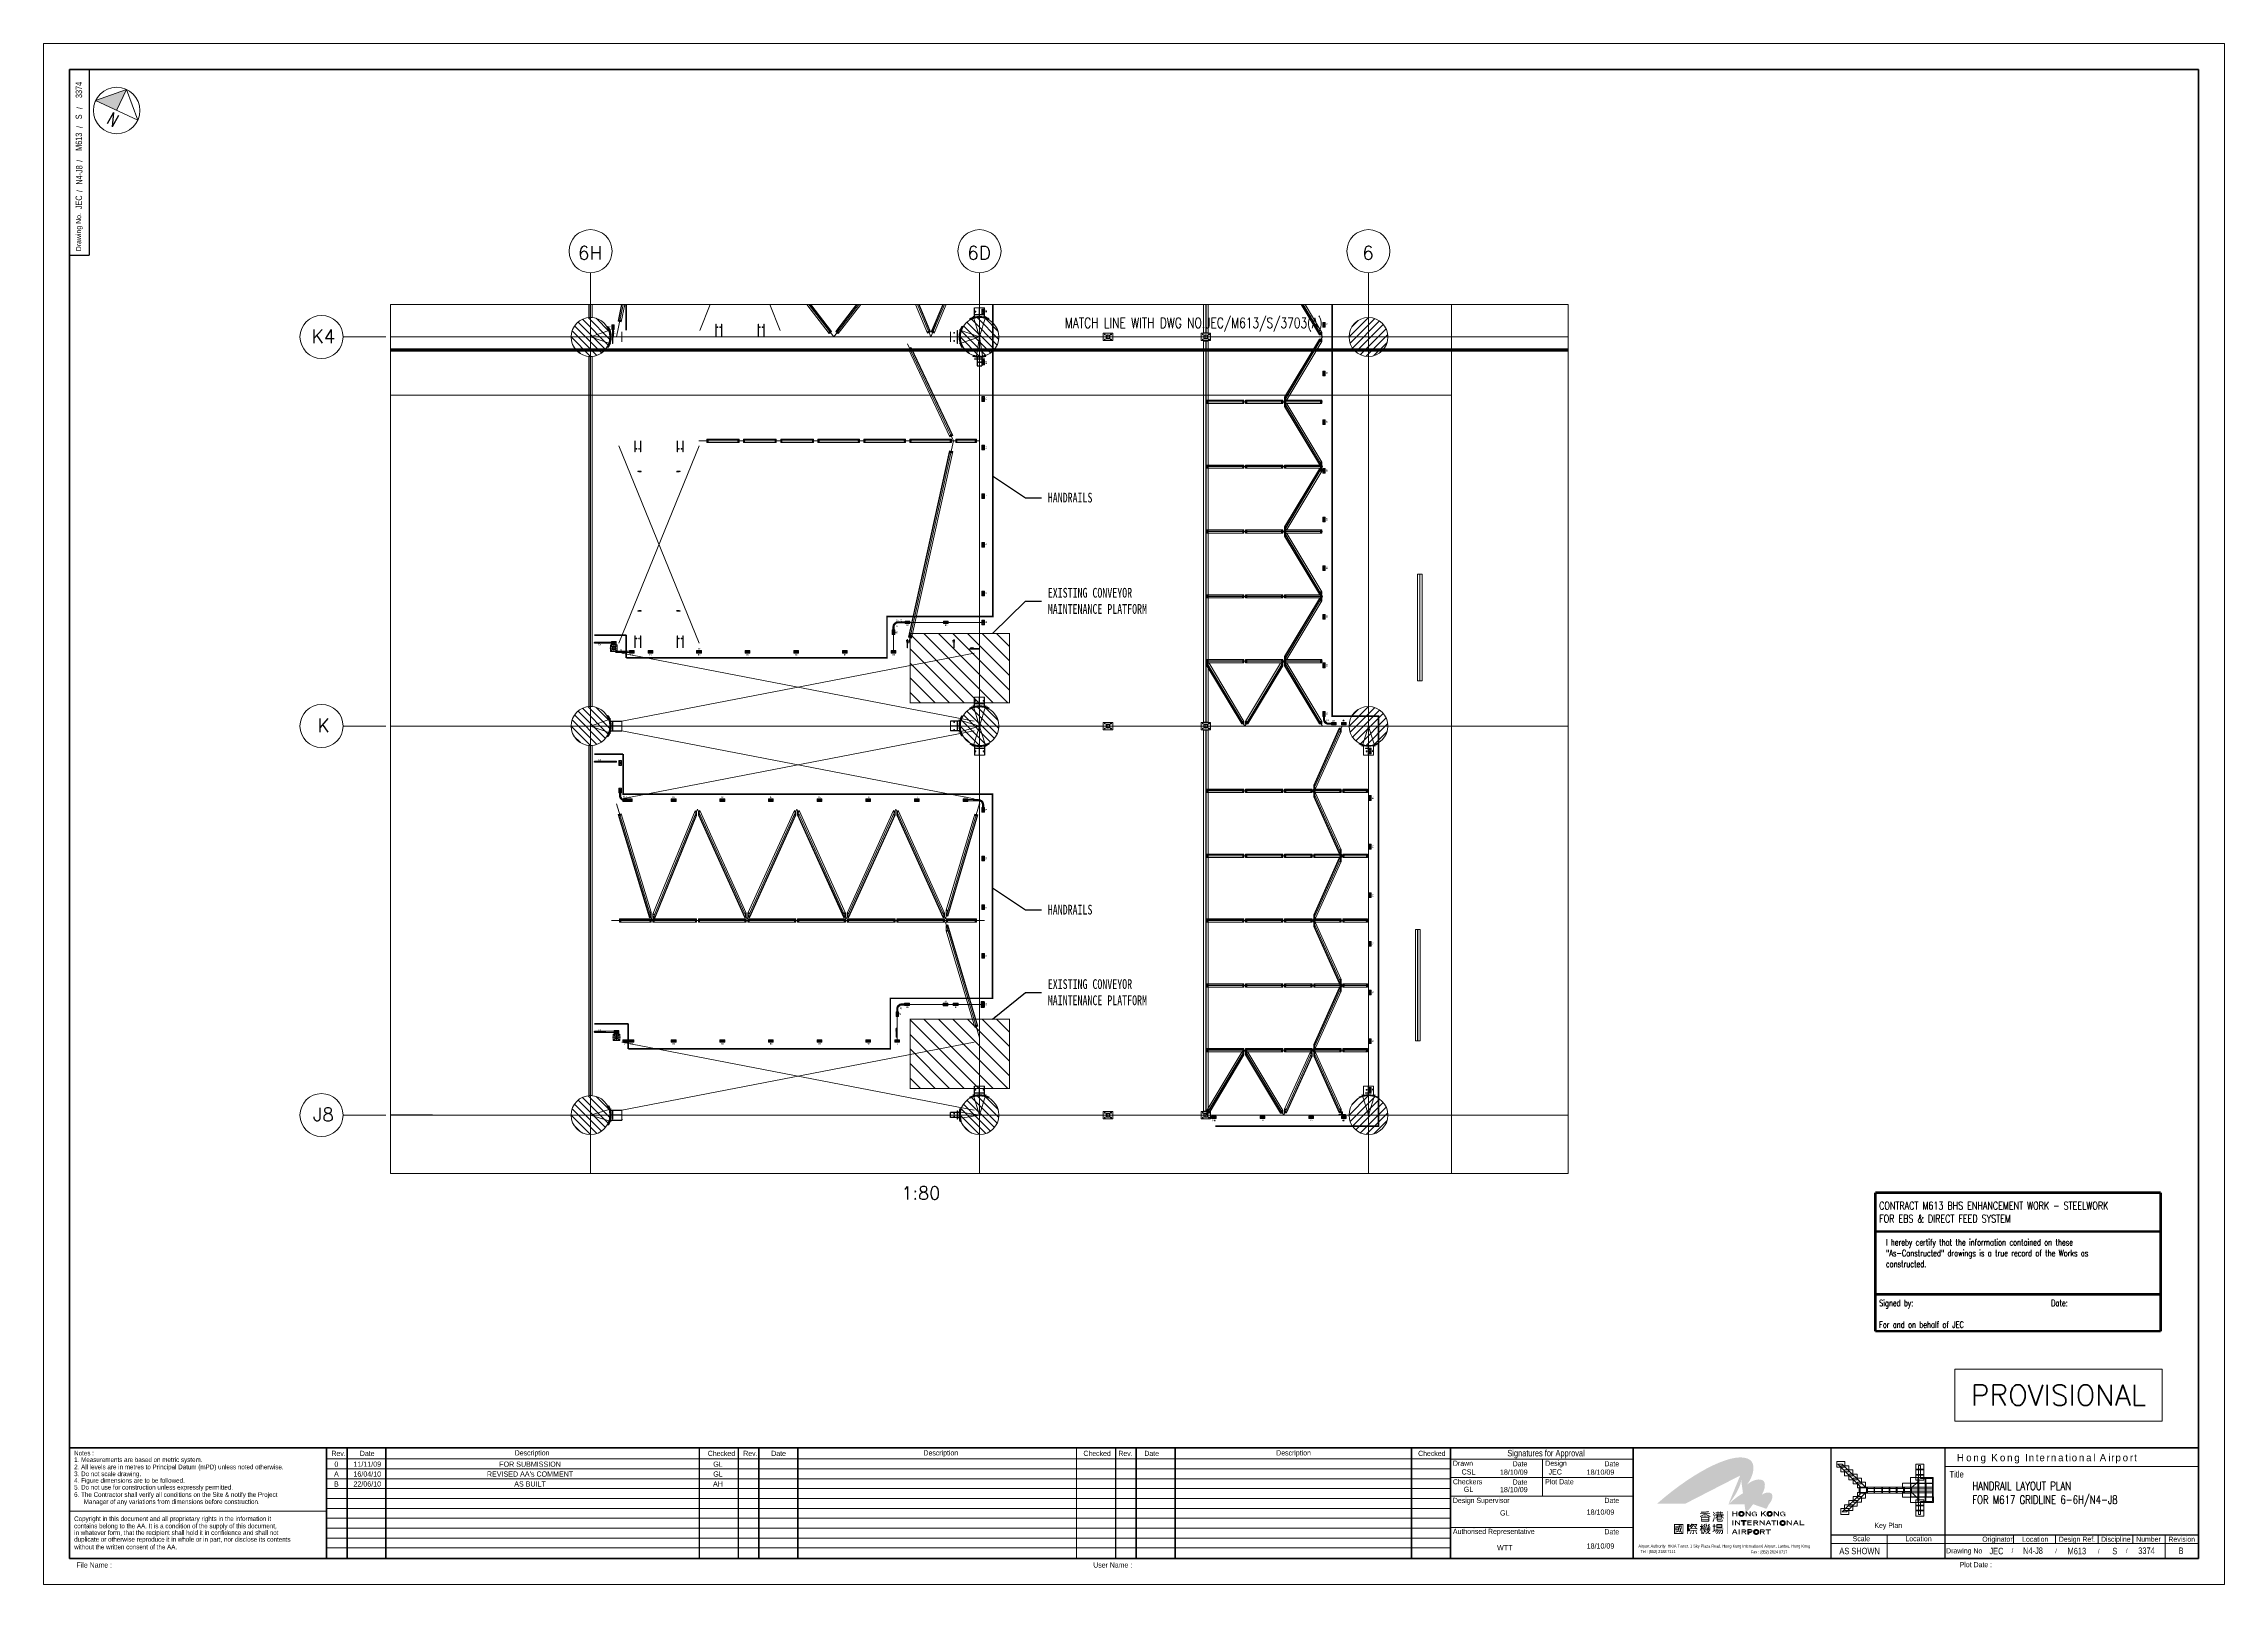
# Paper-space layout '3374B' of a CAD drawing. Header units: millimetres. Extents: x 570 to 1411, y -30 to 564.
# The model-space entities are those that its viewports show. They can reach past a viewport. Long polylines and large blocks are cut down to what shows.
import ezdxf
from ezdxf.enums import TextEntityAlignment as Align

# ---------------------------------------------------------------- set-up
doc = ezdxf.new("R2010")
doc.units = ezdxf.units.MM
doc.header["$LTSCALE"] = 40
for name, pattern in [('CENTER', [50.8, 31.75, -6.35, 6.35, -6.35]), ('CENTER2', [28.575, 19.05, -3.175, 3.175, -3.175]), ('HIDDEN', [9.525, 6.35, -3.175]), ('HIDDEN2', [4.7625, 3.175, -1.5875]), ('PHANTOM', [63.5, 31.75, -6.35, 6.35, -6.35, 6.35, -6.35])]:
    doc.linetypes.add(name, pattern=pattern)
doc.layers.get('0').update_dxf_attribs({"linetype": 'CONTINUOUS', "lineweight": 13})
doc.layers.get('Defpoints').update_dxf_attribs({"linetype": 'CONTINUOUS', "lineweight": 13})
for name, color, linetype, lineweight in [('01-CEN', 1, 'CENTER', 13), ('02-DIM', 2, 'CONTINUOUS', 13), ('03-HAT', 4, 'CONTINUOUS', 13), ('04-HID', 3, 'HIDDEN', 13), ('05-TXT', 6, 'CONTINUOUS', 13), ('06\\M+5B4D6\\M+5CFDF', 7, 'CONTINUOUS', 30), ('Handrail', 6, 'CONTINUOUS', 13)]:
    doc.layers.add(name, color=color, linetype=linetype, lineweight=lineweight)
doc.layers.get('02-DIM').off()
doc.layers.get('05-TXT').off()
doc.styles.add('C', font='', dxfattribs={"width": 0.75})
doc.styles.add('ROMANS', font='ROMANS.SHX', dxfattribs={"width": 0.75})
doc.styles.add('Style-LOW_RES_FILLED', font='LOW_RES_FILLED.shx')
doc.styles.add('T', font='SimSun.ttf', dxfattribs={"height": 100})
doc.styles.get('C').set_extended_font_data('FangSong_GB2312')
doc.dimstyles.new('1TO80', dxfattribs={"dimscale": 80, "dimtxt": 2.5, "dimasz": 1.5, "dimexe": 1, "dimexo": 1.5, "dimgap": 1, "dimtad": 1, "dimdec": 0, "dimrnd": 0.5, "dimdsep": 46, "dimtxsty": 'ROMANS', "dimblk1": 'OBLIQUE', "dimblk2": 'OBLIQUE', "dimsah": 1, "dimcen": 0.09, "dimadec": 0, "dimazin": 0, "dimtfac": 0.6, "dimtdec": 0, "dimtmove": 0, "dimatfit": 2, "dimfxl": 0, "dimtolj": 1, "dimarcsym": 0})
doc.dimstyles.new('1TO80$7', dxfattribs={"dimscale": 80, "dimtxt": 2.5, "dimasz": 1.5, "dimexe": 1, "dimexo": 1.5, "dimgap": 1, "dimtad": 0, "dimdec": 0, "dimrnd": 0.5, "dimdsep": 46, "dimtxsty": 'ROMANS', "dimblk1": 'OBLIQUE', "dimblk2": 'OBLIQUE', "dimsah": 1, "dimcen": 0.09, "dimadec": 0, "dimazin": 0, "dimtfac": 0.6, "dimtdec": 0, "dimtmove": 0, "dimatfit": 2, "dimfxl": 0, "dimtolj": 1, "dimarcsym": 0})

# ---------------------------------------------------------------- blocks, each defined once
blk = doc.blocks.new('A$C77377A25')
at = {"layer": '03-HAT'}
blk.add_hatch(color=256, dxfattribs=at).paths.add_polyline_path([(8.96, 17.92), (0, 8.96), (8.96, 8.96)])
for p, q in [((8.96, 17.92), (0, 8.96)), ((8.96, 17.92), (17.92, 8.96)), ((8.96, 8.96), (8.96, 17.92)), ((17.92, 8.96), (0, 8.96)), ((8.96, 8.96), (8.96, 8.96))]:
    blk.add_line(p, q)
blk.add_circle((8.96, 8.96), 8.96)
at = {"insert": (7.59, 7.73), "char_height": 5, "width": 2.9645, "attachment_point": 1, "rotation": 355.42202, "style": 'ROMANS'}
blk.add_mtext('N', dxfattribs=at)
blk = doc.blocks.new('STAMPB')
at = {"const_width": 1}
for points in [[(1277.14, 121.11), (1387.14, 121.11)], [(1277.14, 67.68), (1277.14, 121.11)], [(1387.14, 121.11), (1387.14, 67.68)], [(1277.14, 106.11), (1387.14, 106.11)], [(1277.14, 81.93), (1387.14, 81.93)], [(1387.14, 67.68), (1277.14, 67.68)]]:
    blk.add_lwpolyline(points, dxfattribs=at)
at = {"attachment_point": 1, "style": 'ROMANS'}
for s, insert, char_height, width in [('CONTRACT M613 BHS ENHANCEMENT WORK - STEELWORK \\PFOR EBS & DIRECT FEED SYSTEM', (1278.58, 117.57), 3, 110.4327), ('I hereby certify that the information contained on these "As-Constructed" drawings is a true record of the Works as constructed. ', (1281.17, 103.21), 2.5, 95.2334), ('Signed by:\\P\\PFor and on behalf of JEC ', (1278.58, 79.78), 2.5, 95.2334), ('Date:  ', (1344.92, 79.78), 2.5, 95.2334)]:
    blk.add_mtext(s, dxfattribs=dict(at, insert=insert, char_height=char_height, width=width))
blk = doc.blocks.new('A$C70EF3C48')
at = {"linetype": 'Continuous', "lineweight": 13, "style": 'Style-LOW_RES_FILLED', "width": 0.857192}
for s, p in [('B', (3.88, -2.02)), ('22/06/10', (15.79, -2.02)), ('AS BUILT', (78.56, -2.02)), ('AH', (151.02, -2.02))]:
    blk.add_text(s, height=2, dxfattribs=at).set_placement(p, align=Align.MIDDLE_CENTER)
blk = doc.blocks.new('\\M+5B3A4\\M+5BFD7A')
at = {"layer": '01-CEN'}
for p, q in [((22.5, 0), (-22.5, 0)), ((0, -22.5), (0, 22.5))]:
    blk.add_line(p, q, dxfattribs=at)
at = {"layer": '04-HID'}
for p, q in [((5, 5), (-5, 5)), ((5, -5), (-5, -5))]:
    blk.add_line(p, q, dxfattribs=at)
at = {"layer": '04-HID', "ltscale": 30}
blk.add_circle((0, 0), 5, dxfattribs=at)
for centre, start, end in [((-5, 0), 90, 270), ((5, 0), 270, 90)]:
    blk.add_arc(centre, 5, start, end, dxfattribs=at)
blk = doc.blocks.new('AC2')
at = {"color": 7, "linetype": 'Continuous'}
blk.add_line((680, 155), (680, -155), dxfattribs=at)
at = {"layer": '01-CEN'}
for p, q in [((578, 90), (0, 0)), ((578, -90), (0, 0)), ((578, 90), (637, 99)), ((578, -90), (637, -99))]:
    blk.add_line(p, q, dxfattribs=at)
at = {"layer": '04-HID'}
for p, q in [((590, 107), (620, 112)), ((595, 77), (625, 81)), ((630, 3), (895, 3)), ((590, -107), (620, -112)), ((595, -77), (625, -81)), ((630, -3), (895, -3))]:
    blk.add_line(p, q, dxfattribs=at)
for points in [[(680, 8), (690, 8), (690, 155), (680, 155)], [(680, -8), (690, -8), (690, -155), (680, -155)]]:
    blk.add_lwpolyline(points, close=True, dxfattribs=at)
at = {"layer": '06\\M+5B4D6\\M+5CFDF'}
for p, q in [((598, 199), (569, 189)), ((625, 76), (895, 76)), ((895, 76), (895, -76)), ((598, -199), (569, -189)), ((625, -76), (895, -76))]:
    blk.add_line(p, q, dxfattribs=at)
for radius in [600, 630]:
    blk.add_arc((0, 0), radius, 341.6176, 18.3824, dxfattribs=at)
at = {"layer": '02-DIM', "xscale": -1, "rotation": 180}
for p in [(780, 46), (780, -46)]:
    blk.add_blockref('\\M+5B3A4\\M+5BFD7A', p, dxfattribs=at)
blk = doc.blocks.new('VA2')
at = {"color": 7, "linetype": 'Continuous'}
for p, q in [((611, 154), (965, 154)), ((680, 200), (680, -199)), ((680, 200), (680, -152)), ((611, -154), (965, -154))]:
    blk.add_line(p, q, dxfattribs=at)
at = {"color": 3, "linetype": 'HIDDEN'}
for p, q in [((630, 7), (965, 7)), ((630, -7), (965, -7))]:
    blk.add_line(p, q, dxfattribs=at)
at = {"layer": '01-CEN'}
for q in [(628, 217), (628, -217)]:
    blk.add_line((0, 0), q, dxfattribs=at)
at = {"layer": '04-HID'}
for p, q in [((561, 213), (589, 223)), ((572, 180), (601, 190)), ((965, 154), (965, -154)), ((561, -213), (589, -223)), ((572, -180), (601, -190))]:
    blk.add_line(p, q, dxfattribs=at)
for points in [[(680, 11), (690, 11), (690, 200), (680, 200)], [(680, -11), (690, -11), (690, -199), (680, -199)]]:
    blk.add_lwpolyline(points, close=True, dxfattribs=at)
at = {"layer": '06\\M+5B4D6\\M+5CFDF'}
for p, q in [((517, 305), (543, 320)), ((517, -305), (543, -320))]:
    blk.add_line(p, q, dxfattribs=at)
for radius in [600, 630]:
    blk.add_arc((0, 0), radius, 329.44225, 30.55775, dxfattribs=at)
blk = doc.blocks.new('BE2')
at = {"color": 7, "linetype": 'Continuous'}
blk.add_line((680, 152), (680, -152), dxfattribs=at)
at = {"layer": '01-CEN'}
for q in [(636, 194), (636, -194)]:
    blk.add_line((0, 0), q, dxfattribs=at)
at = {"layer": '04-HID'}
for p, q in [((569, 192), (597, 200)), ((579, 158), (608, 167)), ((630, 5), (895, 5)), ((895, 152), (895, -152)), ((569, -192), (597, -200)), ((579, -158), (608, -167)), ((630, -5), (895, -5))]:
    blk.add_line(p, q, dxfattribs=at)
for points in [[(680, 5), (690, 5), (690, 152), (680, 152)], [(680, -5), (690, -5), (690, -152), (680, -152)]]:
    blk.add_lwpolyline(points, close=True, dxfattribs=at)
at = {"layer": '06\\M+5B4D6\\M+5CFDF'}
for p, q in [((528, 285), (554, 300)), ((611, 152), (895, 152)), ((528, -285), (554, -300)), ((611, -152), (895, -152))]:
    blk.add_line(p, q, dxfattribs=at)
for radius in [600, 630]:
    blk.add_arc((0, 0), radius, 331.59084, 28.40916, dxfattribs=at)
at = {"layer": '02-DIM'}
blk.add_blockref('\\M+5B3A4\\M+5BFD7A', (780, 122), dxfattribs=at)
at = {"layer": '02-DIM', "xscale": -1, "rotation": 180}
blk.add_blockref('\\M+5B3A4\\M+5BFD7A', (780, -122), dxfattribs=at)
blk = doc.blocks.new('V1')
at = {"color": 7, "linetype": 'Continuous'}
for p, q in [((611, 154), (895, 154)), ((680, 200), (680, -152)), ((680, 200), (680, -200)), ((611, -154), (895, -154))]:
    blk.add_line(p, q, dxfattribs=at)
at = {"color": 3, "linetype": 'HIDDEN'}
for p, q in [((630, 7), (895, 7)), ((630, -7), (895, -7))]:
    blk.add_line(p, q, dxfattribs=at)
at = {"layer": '01-CEN'}
for q in [(628, 217), (628, -217)]:
    blk.add_line((0, 0), q, dxfattribs=at)
at = {"layer": '04-HID'}
for p, q in [((561, 213), (589, 223)), ((572, 180), (601, 190)), ((895, 154), (895, -154)), ((561, -213), (589, -223)), ((572, -180), (601, -190))]:
    blk.add_line(p, q, dxfattribs=at)
for points in [[(680, 11), (690, 11), (690, 200), (680, 200)], [(680, -11), (690, -11), (690, -200), (680, -200)]]:
    blk.add_lwpolyline(points, close=True, dxfattribs=at)
at = {"layer": '06\\M+5B4D6\\M+5CFDF'}
for p, q in [((517, 305), (543, 320)), ((517, -305), (543, -320))]:
    blk.add_line(p, q, dxfattribs=at)
for radius in [600, 630]:
    blk.add_arc((0, 0), radius, 329.44225, 30.55775, dxfattribs=at)
at = {"layer": '02-DIM'}
blk.add_blockref('\\M+5B3A4\\M+5BFD7A', (780, 124), dxfattribs=at)
at = {"layer": '02-DIM', "xscale": -1, "rotation": 180}
blk.add_blockref('\\M+5B3A4\\M+5BFD7A', (780, -124), dxfattribs=at)
blk = doc.blocks.new('UA')
at = {"color": 7, "linetype": 'Continuous'}
blk.add_line((680, 152), (680, -152), dxfattribs=at)
at = {"layer": '01-CEN'}
for q in [(628, 217), (628, -217)]:
    blk.add_line((0, 0), q, dxfattribs=at)
at = {"layer": '04-HID'}
for p, q in [((561, 213), (589, 223)), ((572, 180), (601, 190)), ((630, 5), (965, 5)), ((965, 152), (965, -152)), ((561, -213), (589, -223)), ((572, -180), (601, -190)), ((630, -5), (965, -5))]:
    blk.add_line(p, q, dxfattribs=at)
for points in [[(680, 5), (690, 5), (690, 152), (680, 152)], [(680, -5), (690, -5), (690, -152), (680, -152)]]:
    blk.add_lwpolyline(points, close=True, dxfattribs=at)
at = {"layer": '06\\M+5B4D6\\M+5CFDF'}
for p, q in [((517, 305), (543, 320)), ((611, 152), (965, 152)), ((517, -305), (543, -320)), ((611, -152), (965, -152))]:
    blk.add_line(p, q, dxfattribs=at)
for radius in [600, 630]:
    blk.add_arc((0, 0), radius, 329.44225, 30.55775, dxfattribs=at)
blk = doc.blocks.new('BE')
at = {"color": 7, "linetype": 'Continuous'}
blk.add_line((680, 155), (680, -155), dxfattribs=at)
at = {"layer": '01-CEN'}
for q in [(636, 194), (636, -194)]:
    blk.add_line((0, 0), q, dxfattribs=at)
at = {"layer": '04-HID'}
for p, q in [((569, 192), (597, 200)), ((579, 158), (608, 167)), ((630, 5), (895, 5)), ((895, 152), (895, -152)), ((569, -192), (597, -200)), ((579, -158), (608, -167)), ((630, -5), (895, -5))]:
    blk.add_line(p, q, dxfattribs=at)
for points in [[(680, 8), (690, 8), (690, 155), (680, 155)], [(680, -8), (690, -8), (690, -155), (680, -155)]]:
    blk.add_lwpolyline(points, close=True, dxfattribs=at)
at = {"layer": '06\\M+5B4D6\\M+5CFDF'}
for p, q in [((528, 285), (554, 300)), ((611, 152), (895, 152)), ((528, -285), (554, -300)), ((611, -152), (895, -152))]:
    blk.add_line(p, q, dxfattribs=at)
for radius in [600, 630]:
    blk.add_arc((0, 0), radius, 331.59084, 28.40916, dxfattribs=at)
at = {"layer": '02-DIM'}
blk.add_blockref('\\M+5B3A4\\M+5BFD7A', (780, 122), dxfattribs=at)
at = {"layer": '02-DIM', "xscale": -1, "rotation": 180}
blk.add_blockref('\\M+5B3A4\\M+5BFD7A', (780, -122), dxfattribs=at)
blk = doc.blocks.new('AC1')
at = {"color": 7, "linetype": 'Continuous'}
blk.add_line((680, 128), (680, -128), dxfattribs=at)
at = {"layer": '01-CEN'}
for p, q in [((578, 90), (0, 0)), ((578, -90), (0, 0)), ((578, 90), (637, 99)), ((578, -90), (637, -99))]:
    blk.add_line(p, q, dxfattribs=at)
at = {"layer": '04-HID'}
for p, q in [((590, 107), (620, 112)), ((595, 77), (625, 81)), ((630, 3), (895, 3)), ((590, -107), (620, -112)), ((595, -77), (625, -81)), ((630, -3), (895, -3))]:
    blk.add_line(p, q, dxfattribs=at)
for points in [[(680, 5), (690, 5), (690, 128), (680, 128)], [(680, -5), (690, -5), (690, -128), (680, -128)]]:
    blk.add_lwpolyline(points, close=True, dxfattribs=at)
at = {"layer": '06\\M+5B4D6\\M+5CFDF'}
for p, q in [((598, 199), (569, 189)), ((625, 76), (895, 76)), ((895, 76), (895, -76)), ((598, -199), (569, -189)), ((625, -76), (895, -76))]:
    blk.add_line(p, q, dxfattribs=at)
for radius in [600, 630]:
    blk.add_arc((0, 0), radius, 341.6176, 18.3824, dxfattribs=at)
at = {"layer": '02-DIM', "xscale": -1, "rotation": 180}
for p in [(780, 46), (780, -46)]:
    blk.add_blockref('\\M+5B3A4\\M+5BFD7A', p, dxfattribs=at)
blk = doc.blocks.new('BD')
at = {"color": 7, "linetype": 'Continuous'}
blk.add_line((680, 128), (680, -128), dxfattribs=at)
at = {"layer": '01-CEN'}
for q in [(636, 194), (636, -194)]:
    blk.add_line((0, 0), q, dxfattribs=at)
at = {"layer": '04-HID'}
for p, q in [((569, 192), (597, 200)), ((579, 158), (608, 167)), ((630, 5), (965, 5)), ((965, 128), (965, -128)), ((569, -192), (597, -200)), ((579, -158), (608, -167)), ((630, -5), (965, -5))]:
    blk.add_line(p, q, dxfattribs=at)
for points in [[(680, 5), (690, 5), (690, 128), (680, 128)], [(680, -5), (690, -5), (690, -128), (680, -128)]]:
    blk.add_lwpolyline(points, close=True, dxfattribs=at)
at = {"layer": '06\\M+5B4D6\\M+5CFDF'}
for p, q in [((528, 285), (554, 300)), ((611, 152), (965, 152)), ((965, 128), (965, 152)), ((528, -285), (554, -300)), ((611, -152), (965, -152)), ((965, -128), (965, -152))]:
    blk.add_line(p, q, dxfattribs=at)
for radius in [600, 630]:
    blk.add_arc((0, 0), radius, 331.59084, 28.40916, dxfattribs=at)
blk = doc.blocks.new('100x08a')
for p, q in [((0, 100), (0, 0)), ((3.2, 100), (0, 100)), ((0, 0), (100, 0)), ((8, 20), (8, 95.2)), ((95.2, 8), (20, 8)), ((100, 0), (100, 3.2))]:
    blk.add_line(p, q)
for centre, radius, start, end in [((3.2, 95.2), 4.8, 0, 90), ((20, 20), 12, 180, 270), ((95.2, 3.2), 4.8, 0, 90)]:
    blk.add_arc(centre, radius, start, end)
blk = doc.blocks.new('120x120x10.0-shs-34.2')
for points in [[(-40, 60), (40, 60, -0.4142136), (60, 40), (60, -40, -0.4142136), (40, -60), (-40, -60, -0.4142136), (-60, -40), (-60, 40, -0.4142136)], [(-40, 50), (40, 50, -0.4142136), (50, 40), (50, -40, -0.4142136), (40, -50), (-40, -50, -0.4142136), (-50, -40), (-50, 40, -0.4142136)]]:
    blk.add_lwpolyline(points, format="xyb", close=True)
at = {"layer": '01-CEN'}
for p, q in [((72.5, 0), (-72.5, 0)), ((0, -72.5), (0, 72.5))]:
    blk.add_line(p, q, dxfattribs=at)
blk = doc.blocks.new('C9 TO 610X229113 UB')
at = {"ltscale": 30}
blk.add_lwpolyline([(-145, -112.5), (-145, 112.5), (145, 112.5), (145, -112.5)], close=True, dxfattribs=at)
for centre in [(-95, 77.5), (95, 77.5), (-95, -77.5), (95, -77.5)]:
    blk.add_circle(centre, 13, dxfattribs=at)
at = {"layer": '01-CEN', "ltscale": 30}
for p, q in [((-72, 77.5), (-118, 77.5)), ((-95, 100.5), (-95, 54.5)), ((72, 77.5), (118, 77.5)), ((95, 100.5), (95, 54.5)), ((-72, -77.5), (-118, -77.5)), ((-95, -100.5), (-95, -54.5)), ((72, -77.5), (118, -77.5)), ((95, -100.5), (95, -54.5))]:
    blk.add_line(p, q, dxfattribs=at)
at = {"ltscale": 30, "rotation": 90}
blk.add_blockref('120x120x10.0-shs-34.2', (0, 0), dxfattribs=at)
blk = doc.blocks.new('SB32TOSB32')
at = {"color": 3, "linetype": 'HIDDEN'}
for p, q in [((-56, 0), (-56, -10)), ((-54, 7), (-54, 0)), ((-36, 7), (-36, 0)), ((-34, 0), (-34, -10))]:
    blk.add_line(p, q, dxfattribs=at)
blk.add_lwpolyline([(-10, 0), (-108, 0), (-108, -10), (-10, -10)], close=True, dxfattribs=at)
at = {"layer": '01-CEN'}
blk.add_line((-45, 21), (-45, -19), dxfattribs=at)
at = {"layer": '03-HAT', "color": 3, "linetype": 'HIDDEN'}
for p, q in [((0, 7), (-80, 7)), ((-80, 7), (-80, 0)), ((0, 0), (-80, 0))]:
    blk.add_line(p, q, dxfattribs=at)
blk = doc.blocks.new('100x100x10-shs-27.9')
for points in [[(-30, 50), (30, 50, -0.4142136), (50, 30), (50, -30, -0.4142136), (30, -50), (-30, -50, -0.4142136), (-50, -30), (-50, 30, -0.4142136)], [(-30, 40), (30, 40, -0.4142136), (40, 30), (40, -30, -0.4142136), (30, -40), (-30, -40, -0.4142136), (-40, -30), (-40, 30, -0.4142136)]]:
    blk.add_lwpolyline(points, format="xyb", close=True)
at = {"layer": '01-CEN'}
for p, q in [((62.5, 0), (-62.5, 0)), ((0, -62.5), (0, 62.5))]:
    blk.add_line(p, q, dxfattribs=at)
blk = doc.blocks.new('040x05a')
for p, q in [((0, 40), (0, 0)), ((2.6, 40), (0, 40)), ((0, 0), (40, 0)), ((5, 11), (5, 37.6)), ((37.6, 5), (11, 5)), ((40, 0), (40, 2.6))]:
    blk.add_line(p, q)
for centre, radius, start, end in [((2.6, 37.6), 2.4, 0, 90), ((11, 11), 6, 180, 270), ((37.6, 2.6), 2.4, 0, 90)]:
    blk.add_arc(centre, radius, start, end)
blk = doc.blocks.new('H2')
at = {"linetype": 'CENTER2'}
for p, q in [((-78, 0), (78, 0)), ((0, -42), (0, 43))]:
    blk.add_line(p, q, dxfattribs=at)
for p, q in [((-73, 28), (-63, 38)), ((-73, 28), (-73, -28)), ((-37, 0), (-65, 0)), ((63, 38), (-63, 38)), ((-51, 14), (-51, -14)), ((37, 0), (65, 0)), ((51, 14), (51, -14)), ((63, 38), (73, 28)), ((73, -28), (73, 28)), ((-63, -38), (-73, -28)), ((-63, -38), (63, -38)), ((-56, -19), (-56, -24)), ((-49, -14), (-49, -29)), ((-42, -19), (-42, -24)), ((42, -19), (42, -24)), ((49, -14), (49, -29)), ((56, -19), (56, -24)), ((73, -28), (63, -38))]:
    blk.add_line(p, q)
for centre, radius in [((-51, 0), 9), ((0, 0), 24.1), ((0, 0), 20.1), ((51, 0), 9)]:
    blk.add_circle(centre, radius)
at = {"extrusion": (0, 0, -1), "zscale": -1}
blk.add_blockref('040x05a', (24, -24), dxfattribs=at)
blk.add_blockref('040x05a', (24, -24))
at = {"ltscale": 30, "style": 'T'}
blk.add_text('H2', height=50, dxfattribs=at).set_placement((-33, 64))
blk = doc.blocks.new('W2')
for p, q in [((-17, 0), (17, 0)), ((-17, -160), (-17, 0)), ((17, -160), (17, 0)), ((-300, -283), (-300, -317)), ((-140, -283), (-300, -283)), ((-140, -317), (-300, -317))]:
    blk.add_line(p, q)
at = {"linetype": 'HIDDEN2'}
for p, q in [((-14, -160), (-14, 0)), ((14, -160), (14, 0)), ((-140, -286), (-300, -286)), ((-140, -314), (-300, -314))]:
    blk.add_line(p, q, dxfattribs=at)
for radius in [154, 126]:
    blk.add_arc((-140, -160), radius, 270, 0, dxfattribs=at)
for radius in [157, 123]:
    blk.add_arc((-140, -160), radius, 270, 0)
at = {"style": 'T'}
blk.add_text('W2', height=50, dxfattribs=at).set_placement((-147, -216))
blk = doc.blocks.new('H1')
at = {"linetype": 'CENTER2'}
for p, q in [((-78, 0), (78, 0)), ((0, -42), (0, 43))]:
    blk.add_line(p, q, dxfattribs=at)
for p, q in [((-73, 28), (-63, 38)), ((-73, 28), (-73, -28)), ((-37, 0), (-65, 0)), ((63, 38), (-63, 38)), ((-51, 14), (-51, -14)), ((37, 0), (65, 0)), ((51, 14), (51, -14)), ((63, 38), (73, 28)), ((73, -28), (73, 28)), ((-63, -38), (-73, -28)), ((-63, -38), (63, -38)), ((-56, -19), (-56, -24)), ((-49, -14), (-49, -29)), ((-42, -19), (-42, -24)), ((73, -28), (63, -38))]:
    blk.add_line(p, q)
for centre, radius in [((-51, 0), 9), ((0, 0), 24.1), ((0, 0), 20.1), ((51, 0), 9)]:
    blk.add_circle(centre, radius)
at = {"extrusion": (0, 0, -1), "zscale": -1}
blk.add_blockref('040x05a', (24, -24), dxfattribs=at)
at = {"ltscale": 30, "style": 'T'}
blk.add_text('H1', height=50, dxfattribs=at).set_placement((-27, 70))
blk = doc.blocks.new('H4')
at = {"linetype": 'CENTER2'}
for p, q in [((78, 0), (-78, 0)), ((0, -42), (0, 43))]:
    blk.add_line(p, q, dxfattribs=at)
for p, q in [((-63, 38), (-73, 28)), ((-73, -28), (-73, 28)), ((-37, 0), (-65, 0)), ((-63, 38), (63, 38)), ((-51, 14), (-51, -14)), ((37, 0), (65, 0)), ((51, 14), (51, -14)), ((73, 28), (63, 38)), ((73, 28), (73, -28)), ((-73, -28), (-63, -38)), ((63, -38), (-63, -38)), ((42, -19), (42, -24)), ((49, -14), (49, -29)), ((56, -19), (56, -24)), ((63, -38), (73, -28))]:
    blk.add_line(p, q)
for centre, radius in [((-51, 0), 9), ((0, 0), 24.1), ((0, 0), 20.1), ((51, 0), 9)]:
    blk.add_circle(centre, radius)
blk.add_blockref('040x05a', (24, -24))
at = {"ltscale": 30, "style": 'T'}
blk.add_text('H4', height=50, dxfattribs=at).set_placement((-24, 70))
blk = doc.blocks.new('_OBLIQUE')
at = {"color": 0, "linetype": 'ByBlock'}
blk.add_line((-0.5, -0.5), (0.5, 0.5), dxfattribs=at)
blk = doc.blocks.new('*D616')
at = {"color": 0, "lineweight": -2}
for p, q in [((118156, 16062), (93890, 16062)), ((93970, 16062), (93970, -115938)), ((118156, -115938), (93890, -115938))]:
    blk.add_line(p, q, dxfattribs=at)
at = {"layer": 'Defpoints', "color": 0}
for p in [(118276, 16062), (93970, -115938), (118276, -115938)]:
    blk.add_point(p, dxfattribs=at)
at = {"color": 0, "lineweight": -2, "xscale": 120, "yscale": 120, "zscale": 120}
for p, rotation in [((93970, 16062), 90), ((93970, -115938), 270)]:
    blk.add_blockref('_OBLIQUE', p, dxfattribs=dict(at, rotation=rotation))
at = {"color": 0, "insert": (93790, -49938), "char_height": 200, "attachment_point": 5, "rotation": 90, "style": 'ROMANS'}
blk.add_mtext('\\A1;132000', dxfattribs=at)
blk = doc.blocks.new('SB10 TO SB14a')
at = {"layer": '01-CEN', "ltscale": 30}
for p, q in [((24.55, -35), (-14.55, -35)), ((24.55, -85), (-14.55, -85))]:
    blk.add_line(p, q, dxfattribs=at)
at = {"layer": '04-HID', "ltscale": 30}
for p, q in [((4.55, -26), (-4.55, -26)), ((-4.55, -44), (4.55, -44)), ((4.55, -76), (-4.55, -76)), ((-4.55, -94), (4.55, -94)), ((14.55, -24), (4.55, -24)), ((14.55, -46), (4.55, -46)), ((14.55, -74), (4.55, -74)), ((14.55, -96), (4.55, -96))]:
    blk.add_line(p, q, dxfattribs=at)
blk.add_lwpolyline([(4.55, 157.45), (14.55, 157.45), (14.55, -120), (4.55, -120)], close=True, dxfattribs=at)
blk = doc.blocks.new('BR\\M+5BFD7')
at = {"layer": '01-CEN'}
for p, q in [((14, 0), (-14, 0)), ((0, 12), (0, -11))]:
    blk.add_line(p, q, dxfattribs=at)
at = {"layer": '04-HID'}
blk.add_lwpolyline([(-3, -7), (3, -7, 1), (3, 7), (-3, 7, 1), (-3, -7)], format="xyb", dxfattribs=at)
blk.add_circle((0, 0), 7.5, dxfattribs=at)
blk = doc.blocks.new('SB28 TO SB14a')
at = {"layer": '01-CEN', "ltscale": 30}
for p, q in [((30.45, -30), (-41.25, -30)), ((30.45, -75), (-41.25, -75))]:
    blk.add_line(p, q, dxfattribs=at)
at = {"layer": '04-HID', "ltscale": 30}
for p, q in [((-5.25, -19), (-17.25, -19)), ((-17.25, -41), (-5.25, -41)), ((-5.25, -64), (-17.25, -64)), ((-17.25, -86), (-5.25, -86)), ((4.65, -21), (-5.25, -21)), ((-5.25, -39), (4.65, -39)), ((4.65, -66), (-5.25, -66)), ((-5.25, -84), (4.65, -84))]:
    blk.add_line(p, q, dxfattribs=at)
blk.add_lwpolyline([(-17.25, -105), (-5.25, -105), (-5.25, 157.45), (-17.25, 157.45)], close=True, dxfattribs=at)
blk = doc.blocks.new('SB14a TO SB21')
at = {"layer": '01-CEN', "ltscale": 30}
for p, q in [((27.85, 95), (-43.85, 95)), ((27.85, 35), (-43.85, 35))]:
    blk.add_line(p, q, dxfattribs=at)
at = {"layer": '04-HID', "ltscale": 30}
for p, q in [((-27.85, 111.2), (-7.85, 111.2)), ((-7.85, 79), (-27.85, 79)), ((-27.85, 51.2), (-7.85, 51.2)), ((-7.85, 19), (-27.85, 19)), ((-7.85, 108), (7.85, 108)), ((7.85, 82), (-7.85, 82)), ((-7.85, 48), (7.85, 48)), ((7.85, 22), (-7.85, 22))]:
    blk.add_line(p, q, dxfattribs=at)
blk.add_lwpolyline([(-27.85, 130), (-7.85, 130), (-7.85, -157.45), (-27.85, -157.45)], close=True, dxfattribs=at)
blk = doc.blocks.new('CP-4C')
at = {"layer": '01-CEN', "ltscale": 30}
for p, q in [((134650, 13756), (134650, 13742)), ((135115, 13524), (135128, 13524))]:
    blk.add_line(p, q, dxfattribs=at)
at = {"layer": '04-HID', "ltscale": 30}
for p, q in [((134643, 13751), (134643, 13747)), ((134657, 13751), (134657, 13747)), ((135120, 13531), (135124, 13531)), ((135120, 13517), (135124, 13517))]:
    blk.add_line(p, q, dxfattribs=at)
at = {"ltscale": 30, "style": 'T'}
blk.add_text('CP-4C', height=50, dxfattribs=at).set_placement((134877, 13809))
blk = doc.blocks.new('A$C03DB0837')
at = {"layer": 'Handrail'}
for name, p, rotation in [('H4', (109.9, -787.8), 270), ('H2', (109.9, -2287.8), 270), ('H2', (109.9, -3787.8), 270), ('H2', (109.9, -5287.8), 270), ('H2', (109.9, -6787.8), 270), ('H2', (109.9, -8287.8), 270), ('H2', (109.9, -9787.8), 270), ('H1', (109.9, -11212.2), 270), ('W2', (-2314.55, -12454.9), 180), ('H2', (-2014.55, -12154.9), 180), ('H4', (-814.55, -12154.9), 180)]:
    blk.add_blockref(name, p, dxfattribs=dict(at, rotation=rotation))
blk = doc.blocks.new('A$C2DE92BC2')
at = {"layer": 'Handrail'}
for p, q in [((-17, 0), (17, 0)), ((-17, -300), (-17, 0)), ((17, -300), (17, 0))]:
    blk.add_line(p, q, dxfattribs=at)
at = {"layer": 'Handrail', "linetype": 'CENTER2'}
blk.add_line((0, -334), (0, 40), dxfattribs=at)
at = {"layer": 'Handrail', "ltscale": 30}
blk.add_arc((0, -300), 16.8, 180, 0, dxfattribs=at)
at = {"layer": 'Handrail', "style": 'T'}
blk.add_text('W1', height=50, rotation=270, dxfattribs=at).set_placement((32, -123))

msp = doc.modelspace()

# ---------------------------------------------------------------- hatches: boundary and pattern name
h = msp.add_hatch()
h.set_pattern_fill('ANSI31', color=256, scale=50, style=0)
h.set_pattern_definition([(315, (19853.43, -90833.53), (-112.2532, -112.2532), [])])
edge = h.paths.add_edge_path()
edge.add_arc((123035.6, -91938), 600, 0, 360, ccw=False)
h = msp.add_hatch()
h.set_pattern_fill('ANSI31', color=256, scale=50, style=0)
h.set_pattern_definition([(315, (31853.43, -90833.53), (-112.2532, -112.2532), [])])
edge = h.paths.add_edge_path()
edge.add_arc((135035.6, -91938), 600, 0, 360, ccw=False)
h = msp.add_hatch()
h.set_pattern_fill('ANSI31', color=256, scale=50, style=0)
h.set_pattern_definition([(45, (43853.43, -93042.49), (-112.2532, 112.2532), [])])
edge = h.paths.add_edge_path()
edge.add_arc((147035.6, -91938), 600, 0, 360)
h = msp.add_hatch()
h.set_pattern_fill('ANSI31', color=256, scale=100, style=0)
h.set_pattern_definition([(315, (-3708.7, -87982.02), (-224.5064, -224.5064), [])])
h.paths.add_polyline_path([(132892.6, -103224), (132892.6, -101081), (135963.6, -101081), (135963.6, -103224)])
h = msp.add_hatch()
h.set_pattern_fill('ANSI31', color=256, scale=50, style=0)
h.set_pattern_definition([(315, (19853.43, -102833.53), (-112.2532, -112.2532), [])])
edge = h.paths.add_edge_path()
edge.add_arc((123035.6, -103938), 600, 0, 360, ccw=False)
h = msp.add_hatch()
h.set_pattern_fill('ANSI31', color=256, scale=50, style=0)
h.set_pattern_definition([(315, (31853.43, -102833.53), (-112.2532, -112.2532), [])])
edge = h.paths.add_edge_path()
edge.add_arc((135035.6, -103938), 600, 0, 360, ccw=False)
h = msp.add_hatch()
h.set_pattern_fill('ANSI31', color=256, scale=50, style=0)
h.set_pattern_definition([(45, (43853.43, -105042.49), (-112.2532, 112.2532), [])])
edge = h.paths.add_edge_path()
edge.add_arc((147035.6, -103938), 600, 0, 360)
h = msp.add_hatch()
h.set_pattern_fill('ANSI31', color=256, scale=100, style=0)
h.set_pattern_definition([(315, (-3708.7, -99876.02), (-224.5064, -224.5064), [])])
h.paths.add_polyline_path([(135963.6, -115118), (135963.6, -112975), (132892.6, -112975), (132892.6, -115118)])
h = msp.add_hatch()
h.set_pattern_fill('ANSI31', color=256, scale=50, style=0)
h.set_pattern_definition([(315, (19853.43, -114833.53), (-112.2532, -112.2532), [])])
edge = h.paths.add_edge_path()
edge.add_arc((123035.6, -115938), 600, 0, 360, ccw=False)
h = msp.add_hatch()
h.set_pattern_fill('ANSI31', color=256, scale=50, style=0)
h.set_pattern_definition([(315, (31853.43, -114833.53), (-112.2532, -112.2532), [])])
edge = h.paths.add_edge_path()
edge.add_arc((135035.6, -115938), 600, 0, 360, ccw=False)
h = msp.add_hatch()
h.set_pattern_fill('ANSI31', color=256, scale=50, style=0)
h.set_pattern_definition([(45, (43853.43, -117042.49), (-112.2532, 112.2532), [])])
edge = h.paths.add_edge_path()
edge.add_arc((147035.6, -115938), 600, 0, 360)

# ---------------------------------------------------------------- linework, layer by layer
at = {"linetype": 'CENTER2'}
for p, q in [((132896.6, -100742.8), (132740.6, -100742.8)), ((132818.6, -100700.3), (132818.6, -100785.3)), ((134076.1, -100742.8), (133920.1, -100742.8)), ((133998.1, -100700.3), (133998.1, -100785.3)), ((132339.7, -101042.8), (132424.7, -101042.8)), ((132382.2, -100964.8), (132382.2, -101120.8)), ((132721.7, -112525.2), (132877.7, -112525.2)), ((132799.7, -112482.7), (132799.7, -112567.7)), ((134221.7, -112525.2), (134377.7, -112525.2)), ((134299.7, -112482.7), (134299.7, -112567.7))]:
    msp.add_line(p, q, dxfattribs=at)
for p, q in [((132745.6, -100715.3), (132755.6, -100705.3)), ((132745.6, -100715.3), (132745.6, -100770.3)), ((132755.6, -100780.3), (132745.6, -100770.3)), ((132781.6, -100742.8), (132753.6, -100742.8)), ((132881.6, -100705.3), (132755.6, -100705.3)), ((132755.6, -100780.3), (132881.6, -100780.3)), ((132762.5, -100723.7), (132762.5, -100718.7)), ((132767.6, -100756.8), (132767.6, -100728.8)), ((132769.5, -100728.7), (132769.5, -100713.7)), ((132776.5, -100723.7), (132776.5, -100718.7)), ((132855.6, -100742.8), (132883.6, -100742.8)), ((132860.8, -100723.7), (132860.8, -100718.7)), ((132867.8, -100728.7), (132867.8, -100713.7)), ((132869.6, -100756.8), (132869.6, -100728.8)), ((132874.8, -100723.7), (132874.8, -100718.7)), ((132881.6, -100705.3), (132891.6, -100715.3)), ((132891.6, -100770.3), (132881.6, -100780.3)), ((132891.6, -100770.3), (132891.6, -100715.3)), ((132896.6, -100742.8), (133920.1, -100742.8)), ((133925.1, -100715.3), (133935.1, -100705.3)), ((133925.1, -100715.3), (133925.1, -100770.3)), ((133935.1, -100780.3), (133925.1, -100770.3)), ((133961.1, -100742.8), (133933.1, -100742.8)), ((134061.1, -100705.3), (133935.1, -100705.3)), ((133935.1, -100780.3), (134061.1, -100780.3)), ((133941.9, -100723.7), (133941.9, -100718.7)), ((133947.1, -100756.8), (133947.1, -100728.8)), ((133948.9, -100728.7), (133948.9, -100713.7)), ((133955.9, -100723.7), (133955.9, -100718.7)), ((134035.1, -100742.8), (134063.1, -100742.8)), ((134040.2, -100723.7), (134040.2, -100718.7)), ((134047.2, -100728.7), (134047.2, -100713.7)), ((134049.1, -100756.8), (134049.1, -100728.8)), ((134054.2, -100723.7), (134054.2, -100718.7)), ((134061.1, -100705.3), (134071.1, -100715.3)), ((134071.1, -100770.3), (134061.1, -100780.3)), ((134071.1, -100770.3), (134071.1, -100715.3)), ((134071.1, -100742.8), (135110.9, -100742.8)), ((132344.7, -100979.8), (132354.7, -100969.8)), ((132344.7, -100979.8), (132344.7, -101105.8)), ((132354.7, -101115.8), (132344.7, -101105.8)), ((132368.1, -100993.7), (132353.1, -100993.7)), ((132368.1, -101092), (132353.1, -101092)), ((132409.7, -100969.8), (132354.7, -100969.8)), ((132354.7, -101115.8), (132409.7, -101115.8)), ((132363.1, -100986.7), (132358.1, -100986.7)), ((132363.1, -101000.7), (132358.1, -101000.7)), ((132363.1, -101085), (132358.1, -101085)), ((132363.1, -101099), (132358.1, -101099)), ((132396.2, -100991.8), (132368.2, -100991.8)), ((132396.2, -101093.8), (132368.2, -101093.8)), ((132382.2, -101005.8), (132382.2, -100977.8)), ((132382.2, -101079.8), (132382.2, -101107.8)), ((132382.2, -101608.3), (132382.2, -101115.8)), ((132409.7, -100969.8), (132419.7, -100979.8)), ((132419.7, -101105.8), (132409.7, -101115.8)), ((132419.7, -101105.8), (132419.7, -100979.8)), ((132499.7, -113608.3), (132499.7, -112825.2)), ((132736.7, -112487.7), (132726.7, -112497.7)), ((132726.7, -112552.7), (132726.7, -112497.7)), ((132726.7, -112552.7), (132736.7, -112562.7)), ((132762.7, -112525.2), (132734.7, -112525.2)), ((132736.7, -112487.7), (132862.7, -112487.7)), ((132862.7, -112562.7), (132736.7, -112562.7)), ((132743.6, -112506.1), (132743.6, -112501.1)), ((132748.7, -112539.2), (132748.7, -112511.2)), ((132750.6, -112511.1), (132750.6, -112496.1)), ((132757.6, -112506.1), (132757.6, -112501.1)), ((132836.7, -112525.2), (132864.7, -112525.2)), ((132841.9, -112506.1), (132841.9, -112501.1)), ((132848.9, -112511.1), (132848.9, -112496.1)), ((132850.7, -112539.2), (132850.7, -112511.2)), ((132855.9, -112506.1), (132855.9, -112501.1)), ((132872.7, -112497.7), (132862.7, -112487.7)), ((132862.7, -112562.7), (132872.7, -112552.7)), ((132872.7, -112497.7), (132872.7, -112552.7)), ((132877.7, -112525.2), (135110.9, -112525.2)), ((134236.7, -112487.7), (134226.7, -112497.7)), ((134226.7, -112552.7), (134226.7, -112497.7)), ((134226.7, -112552.7), (134236.7, -112562.7)), ((134262.7, -112525.2), (134234.7, -112525.2)), ((134236.7, -112487.7), (134362.7, -112487.7)), ((134362.7, -112562.7), (134236.7, -112562.7)), ((134243.6, -112506.1), (134243.6, -112501.1)), ((134248.7, -112539.2), (134248.7, -112511.2)), ((134250.6, -112511.1), (134250.6, -112496.1)), ((134257.6, -112506.1), (134257.6, -112501.1)), ((134336.7, -112525.2), (134364.7, -112525.2)), ((134341.9, -112506.1), (134341.9, -112501.1)), ((134348.9, -112511.1), (134348.9, -112496.1)), ((134350.7, -112539.2), (134350.7, -112511.2)), ((134355.9, -112506.1), (134355.9, -112501.1)), ((134372.7, -112497.7), (134362.7, -112487.7)), ((134362.7, -112562.7), (134372.7, -112552.7)), ((134372.7, -112497.7), (134372.7, -112552.7))]:
    msp.add_line(p, q)
at = {"color": 5}
for p, q in [((135090.9, -112432.2), (135090.9, -112618.2)), ((135190.9, -112432.2), (135090.9, -112432.2)), ((135090.9, -112618.2), (135190.9, -112618.2))]:
    msp.add_line(p, q, dxfattribs=at)
for points in [[(123085.6, -91338), (123085.6, -80538), (122985.6, -80538), (122985.6, -91338)], [(123883.4, -91455.2), (125089.8, -85561.8), (125187.8, -85581.8), (123981.4, -91475.2)], [(132179, -88562.5), (133526.7, -91784.6), (133434.4, -91823.2), (132086.8, -88601.1)], [(134897.1, -88555.6), (133546.6, -91784.6), (133638.8, -91823.2), (134989.4, -88594.2)], [(129168.3, -90083.4), (130474, -91773.9), (130394.9, -91835), (129089.2, -90144.6)], [(131906.9, -90083.4), (130601.2, -91773.9), (130680.3, -91835), (131986.1, -90144.6)], [(123085.6, -103338), (123085.6, -92538), (122985.6, -92538), (122985.6, -103338)], [(132840.5, -92310.5), (134123.4, -95019.8), (134213.8, -94977), (132930.8, -92267.7)], [(142046.7, -93888), (143194.6, -93888), (143194.6, -93988), (142046.7, -93988)], [(143246.7, -93888), (144394.6, -93888), (144394.6, -93988), (143246.7, -93988)], [(144446.7, -93888), (145594.6, -93888), (145594.6, -93988), (144446.7, -93988)], [(126627, -95090), (127616.7, -95090), (127616.7, -95190), (126627, -95190)], [(127752.6, -95090), (128766.7, -95090), (128766.7, -95190), (127752.6, -95190)], [(128902.6, -95090), (129916.7, -95090), (129916.7, -95190), (128902.6, -95190)], [(130052.6, -95090), (131333.7, -95090), (131333.7, -95190), (130052.6, -95190)], [(131469.6, -95090), (132750.7, -95090), (132750.7, -95190), (131469.6, -95190)], [(132841.7, -101202.4), (134114.9, -95454), (134212.5, -95475.6), (132939.4, -101224)], [(132886.6, -95090), (134167.7, -95090), (134167.7, -95190), (132886.6, -95190)], [(134303.6, -95090), (134940.3, -95090), (134940.3, -95190), (134303.6, -95190)], [(142046.7, -95888), (143194.6, -95888), (143194.6, -95988), (142046.7, -95988)], [(143246.7, -95888), (144394.6, -95888), (144394.6, -95988), (143246.7, -95988)], [(144446.7, -95888), (145594.6, -95888), (145594.6, -95988), (144446.7, -95988)], [(142046.7, -97888), (143194.6, -97888), (143194.6, -97988), (142046.7, -97988)], [(143246.7, -97888), (144394.6, -97888), (144394.6, -97988), (143246.7, -97988)], [(144446.7, -97888), (145594.6, -97888), (145594.6, -97988), (144446.7, -97988)], [(142046.7, -99888), (143194.6, -99888), (143194.6, -99988), (142046.7, -99988)], [(143246.7, -99888), (144394.6, -99888), (144394.6, -99988), (143246.7, -99988)], [(144446.7, -99888), (145594.6, -99888), (145594.6, -99988), (144446.7, -99988)], [(123852.6, -101638), (123852.6, -101438), (123652.6, -101438), (123652.6, -101638)], [(142046.7, -101888), (143194.6, -101888), (143194.6, -101988), (142046.7, -101988)], [(143246.7, -101888), (144394.6, -101888), (144394.6, -101988), (143246.7, -101988)], [(144446.7, -101888), (145594.6, -101888), (145594.6, -101988), (144446.7, -101988)], [(123085.6, -115338), (123085.6, -104538), (122985.6, -104538), (122985.6, -115338)], [(147031.6, -104618), (147031.6, -104628), (146949.6, -104628), (146949.6, -104618)], [(147039.6, -104618), (147039.6, -104628), (147121.7, -104628), (147121.7, -104618)], [(142046.7, -105888), (143194.6, -105888), (143194.6, -105988), (142046.7, -105988)], [(143246.7, -105888), (144394.6, -105888), (144394.6, -105988), (143246.7, -105988)], [(144446.7, -105888), (145294.6, -105888), (145294.6, -105988), (144446.7, -105988)], [(145346.7, -105888), (146194.6, -105888), (146194.6, -105988), (145346.7, -105988)], [(146246.7, -105888), (147009.6, -105888), (147009.6, -105988), (146246.7, -105988)], [(124909, -109843.4), (124859.1, -109858.7), (123885.2, -106671.4), (123980.8, -106642.2), (124909, -109679.9)], [(126309, -106569), (126262.6, -106550.1), (124962.2, -109740.3), (124962.2, -109841.3), (125019.5, -109864.7), (126309, -106701)], [(126362.2, -106560.6), (126407.2, -106540.2), (127839, -109706.1), (127839, -109829), (127794, -109849.3), (126362.2, -106683.5)], [(129369, -106560.6), (129324, -106540.2), (127892.2, -109706.1), (127892.2, -109829), (127937.2, -109849.3), (129369, -106683.5)], [(129422.2, -106560.6), (129467.2, -106540.2), (130899, -109706.1), (130899, -109829), (130854, -109849.3), (129422.2, -106683.5)], [(132429, -106560.6), (132384, -106540.2), (130952.2, -109706.1), (130952.2, -109829), (130997.2, -109849.3), (132429, -106683.5)], [(132482.2, -106560.6), (132527.2, -106540.2), (133959, -109706.1), (133959, -109829), (133914, -109849.3), (132482.2, -106683.5)], [(134986, -106682), (134890.1, -106653.7), (134012.2, -109620.2), (134012.2, -109787.9), (134062.5, -109802.8)], [(142046.7, -107888), (143194.6, -107888), (143194.6, -107988), (142046.7, -107988)], [(143246.7, -107888), (144394.6, -107888), (144394.6, -107988), (143246.7, -107988)], [(144446.7, -107888), (145294.6, -107888), (145294.6, -107988), (144446.7, -107988)], [(145346.7, -107888), (146194.6, -107888), (146194.6, -107988), (145346.7, -107988)], [(146246.7, -107888), (147009.6, -107888), (147009.6, -107988), (146246.7, -107988)], [(123930.9, -109888), (124909, -109888), (124909, -109988), (123930.9, -109988)], [(124962.2, -109888), (126309, -109888), (126309, -109988), (124962.2, -109988)], [(126362.2, -109888), (127839, -109888), (127839, -109988), (126362.2, -109988)], [(127892.2, -109888), (129369, -109888), (129369, -109988), (127892.2, -109988)], [(129422.2, -109888), (130899, -109888), (130899, -109988), (129422.2, -109988)], [(130952.2, -109888), (132429, -109888), (132429, -109988), (130952.2, -109988)], [(132482.2, -109888), (133959, -109888), (133959, -109988), (132482.2, -109988)], [(134012.2, -109888), (134940.3, -109888), (134940.3, -109988), (134012.2, -109988)], [(134986, -113194), (134890.1, -113222.3), (134012.2, -110255.9), (134012.2, -110088.1), (134062.5, -110073.3)], [(142046.7, -109888), (143194.6, -109888), (143194.6, -109988), (142046.7, -109988)], [(143246.7, -109888), (144394.6, -109888), (144394.6, -109988), (143246.7, -109988)], [(144446.7, -109888), (145294.6, -109888), (145294.6, -109988), (144446.7, -109988)], [(145346.7, -109888), (146194.6, -109888), (146194.6, -109988), (145346.7, -109988)], [(146246.7, -109888), (147009.6, -109888), (147009.6, -109988), (146246.7, -109988)], [(142046.7, -111888), (143194.6, -111888), (143194.6, -111988), (142046.7, -111988)], [(143246.7, -111888), (144394.6, -111888), (144394.6, -111988), (143246.7, -111988)], [(144446.7, -111888), (145294.6, -111888), (145294.6, -111988), (144446.7, -111988)], [(145346.7, -111888), (146194.6, -111888), (146194.6, -111988), (145346.7, -111988)], [(146246.7, -111888), (147009.6, -111888), (147009.6, -111988), (146246.7, -111988)], [(123935.6, -113638), (123935.6, -113438), (123735.6, -113438), (123735.6, -113638)], [(142046.7, -113888), (143194.6, -113888), (143194.6, -113988), (142046.7, -113988)], [(143246.7, -113888), (144394.6, -113888), (144394.6, -113988), (143246.7, -113988)], [(144446.7, -113888), (145294.6, -113888), (145294.6, -113988), (144446.7, -113988)], [(145346.7, -113888), (146194.6, -113888), (146194.6, -113988), (145346.7, -113988)], [(146246.7, -113888), (147009.6, -113888), (147009.6, -113988), (146246.7, -113988)], [(147031.6, -115258), (147031.6, -115248), (146949.6, -115248), (146949.6, -115258)], [(147039.6, -115258), (147039.6, -115248), (147121.7, -115248), (147121.7, -115258)]]:
    msp.add_lwpolyline(points, close=True)
for points in [[(122997, -91338), (122997, -91278), (122997, -80598), (122997, -80538)], [(132167, -88567.5), (132190.2, -88622.9), (133491.5, -91734.3), (133514.7, -91789.6)], [(134909.1, -88560.6), (134886, -88615.9), (133581.7, -91734.3), (133558.6, -91789.6)], [(129158, -90091.4), (129194.7, -90138.9), (130427.1, -91734.4), (130463.8, -91781.9)], [(131917.2, -90091.4), (131880.5, -90138.9), (130648.2, -91734.4), (130611.5, -91781.9)], [(122997, -103338), (122997, -103278), (122997, -92598), (122997, -92538)], [(142046.7, -93901), (142106.7, -93901), (143134.6, -93901), (143194.6, -93901)], [(143246.7, -93901), (143306.7, -93901), (144334.6, -93901), (144394.6, -93901)], [(144446.7, -93901), (144506.7, -93901), (145534.6, -93901), (145594.6, -93901)], [(126627, -95103), (126687, -95103), (127556.7, -95103), (127616.7, -95103)], [(127752.6, -95103), (127812.6, -95103), (128706.7, -95103), (128766.7, -95103)], [(128902.6, -95103), (128962.6, -95103), (129856.7, -95103), (129916.7, -95103)], [(130052.6, -95103), (130112.6, -95103), (131273.7, -95103), (131333.7, -95103)], [(131469.6, -95103), (131529.6, -95103), (132690.7, -95103), (132750.7, -95103)], [(132854.4, -101205.2), (132867.4, -101146.6), (134114.6, -95515.4), (134127.6, -95456.8)], [(132886.6, -95103), (132946.6, -95103), (134107.7, -95103), (134167.7, -95103)], [(134303.6, -95103), (134363.6, -95103), (134880.3, -95103), (134940.3, -95103)], [(142046.7, -95901), (142106.7, -95901), (143134.6, -95901), (143194.6, -95901)], [(143246.7, -95901), (143306.7, -95901), (144334.6, -95901), (144394.6, -95901)], [(144446.7, -95901), (144506.7, -95901), (145534.6, -95901), (145594.6, -95901)], [(142046.7, -97901), (142106.7, -97901), (143134.6, -97901), (143194.6, -97901)], [(143246.7, -97901), (143306.7, -97901), (144334.6, -97901), (144394.6, -97901)], [(144446.7, -97901), (144506.7, -97901), (145534.6, -97901), (145594.6, -97901)], [(142046.7, -99901), (142106.7, -99901), (143134.6, -99901), (143194.6, -99901)], [(143246.7, -99901), (143306.7, -99901), (144334.6, -99901), (144394.6, -99901)], [(144446.7, -99901), (144506.7, -99901), (145534.6, -99901), (145594.6, -99901)], [(142046.7, -101901), (142106.7, -101901), (143134.6, -101901), (143194.6, -101901)], [(143246.7, -101901), (143306.7, -101901), (144334.6, -101901), (144394.6, -101901)], [(144446.7, -101901), (144506.7, -101901), (145534.6, -101901), (145594.6, -101901)], [(122997.8, -115338), (122997.8, -115278), (122997.8, -104598), (122997.8, -104538)], [(142046.7, -105901), (142106.7, -105901), (143134.6, -105901), (143194.6, -105901)], [(143246.7, -105901), (143306.7, -105901), (144334.6, -105901), (144394.6, -105901)], [(144446.7, -105901), (144506.7, -105901), (145234.6, -105901), (145294.6, -105901)], [(145346.7, -105901), (145406.7, -105901), (146134.6, -105901), (146194.6, -105901)], [(146246.7, -105901), (146306.7, -105901), (146949.6, -105901), (147009.6, -105901)], [(123897.6, -106667.6), (123915.2, -106725), (124871.5, -109854.9)], [(126309, -106666.6), (125007.5, -109859.8)], [(126362.2, -106651.9), (127805.9, -109844)], [(129369, -106651.9), (127925.3, -109844)], [(129422.2, -106651.9), (130865.9, -109844)], [(132429, -106651.9), (130985.3, -109844)], [(132482.2, -106651.9), (133925.9, -109844)], [(134973.5, -106678.4), (134050, -109799.1)], [(142046.7, -107901), (142106.7, -107901), (143134.6, -107901), (143194.6, -107901)], [(143246.7, -107901), (143306.7, -107901), (144334.6, -107901), (144394.6, -107901)], [(144446.7, -107901), (144506.7, -107901), (145234.6, -107901), (145294.6, -107901)], [(145346.7, -107901), (145406.7, -107901), (146134.6, -107901), (146194.6, -107901)], [(146246.7, -107901), (146306.7, -107901), (146949.6, -107901), (147009.6, -107901)], [(123930.9, -109901), (123990.9, -109901), (124849, -109901), (124909, -109901)], [(124962.2, -109901), (125022.2, -109901), (126249, -109901), (126309, -109901)], [(126362.2, -109901), (126422.2, -109901), (127779, -109901), (127839, -109901)], [(127892.2, -109901), (127952.2, -109901), (129309, -109901), (129369, -109901)], [(129422.2, -109901), (129482.2, -109901), (130839, -109901), (130899, -109901)], [(130952.2, -109901), (131012.2, -109901), (132369, -109901), (132429, -109901)], [(132482.2, -109901), (132542.2, -109901), (133899, -109901), (133959, -109901)], [(134012.2, -109901), (134072.2, -109901), (134880.3, -109901), (134940.3, -109901)], [(134973.5, -113197.7), (134050, -110077)], [(142046.7, -109901), (142106.7, -109901), (143134.6, -109901), (143194.6, -109901)], [(143246.7, -109901), (143306.7, -109901), (144334.6, -109901), (144394.6, -109901)], [(144446.7, -109901), (144506.7, -109901), (145234.6, -109901), (145294.6, -109901)], [(145346.7, -109901), (145406.7, -109901), (146134.6, -109901), (146194.6, -109901)], [(146246.7, -109901), (146306.7, -109901), (146949.6, -109901), (147009.6, -109901)], [(142046.7, -111901), (142106.7, -111901), (143134.6, -111901), (143194.6, -111901)], [(143246.7, -111901), (143306.7, -111901), (144334.6, -111901), (144394.6, -111901)], [(144446.7, -111901), (144506.7, -111901), (145234.6, -111901), (145294.6, -111901)], [(145346.7, -111901), (145406.7, -111901), (146134.6, -111901), (146194.6, -111901)], [(146246.7, -111901), (146306.7, -111901), (146949.6, -111901), (147009.6, -111901)], [(142046.7, -113901), (142106.7, -113901), (143134.6, -113901), (143194.6, -113901)], [(143246.7, -113901), (143306.7, -113901), (144334.6, -113901), (144394.6, -113901)], [(144446.7, -113901), (144506.7, -113901), (145234.6, -113901), (145294.6, -113901)], [(145346.7, -113901), (145406.7, -113901), (146134.6, -113901), (146194.6, -113901)], [(146246.7, -113901), (146306.7, -113901), (146949.6, -113901), (147009.6, -113901)]]:
    msp.add_lwpolyline(points)
at = {"ltscale": 30}
for points in [[(144446.7, -90001.4), (144446.7, -90078.6), (145524.3, -91874.6), (145594.6, -91874.6), (145594.6, -91797.4), (144517, -90001.4)], [(144446.7, -93874.6), (144446.7, -93797.4), (145524.3, -92001.4), (145594.6, -92001.4), (145594.6, -92078.6), (144517, -93874.6)], [(144446.7, -93874.6), (144446.7, -93797.4), (145524.3, -92001.4), (145594.6, -92001.4), (145594.6, -92078.6), (144517, -93874.6)], [(144446.7, -94001.4), (144446.7, -94078.6), (145524.3, -95874.6), (145594.6, -95874.6), (145594.6, -95797.4), (144517, -94001.4)], [(144446.7, -94001.4), (144446.7, -94078.6), (145524.3, -95874.6), (145594.6, -95874.6), (145594.6, -95797.4), (144517, -94001.4)], [(144446.7, -97874.6), (144446.7, -97797.4), (145524.3, -96001.4), (145594.6, -96001.4), (145594.6, -96078.6), (144517, -97874.6)], [(144446.7, -97874.6), (144446.7, -97797.4), (145524.3, -96001.4), (145594.6, -96001.4), (145594.6, -96078.6), (144517, -97874.6)], [(144446.7, -98001.4), (144446.7, -98078.6), (145524.3, -99874.6), (145594.6, -99874.6), (145594.6, -99797.4), (144517, -98001.4)], [(144446.7, -98001.4), (144446.7, -98078.6), (145524.3, -99874.6), (145594.6, -99874.6), (145594.6, -99797.4), (144517, -98001.4)], [(144446.7, -101874.6), (144446.7, -101797.4), (145524.3, -100001.4), (145594.6, -100001.4), (145594.6, -100078.6), (144517, -101874.6)], [(144446.7, -101874.6), (144446.7, -101797.4), (145524.3, -100001.4), (145594.6, -100001.4), (145594.6, -100078.6), (144517, -101874.6)], [(142046.7, -102001.4), (142046.7, -102078.6), (143124.3, -103874.6), (143194.6, -103874.6), (143194.6, -103797.4), (142117, -102001.4)], [(144394.6, -102001.4), (144394.6, -102078.6), (143317, -103874.6), (143246.7, -103874.6), (143246.7, -103797.4), (144324.3, -102001.4)], [(144446.7, -102001.4), (144446.7, -102078.6), (145524.3, -103874.6), (145594.6, -103874.6), (145594.6, -103797.4), (144517, -102001.4)], [(146134.2, -104008.2), (145346.7, -105758.3), (145346.7, -105867.8), (145407, -105867.8), (146194.6, -104117.7), (146194.6, -104008.2)], [(146134.2, -107867.8), (145346.7, -106117.7), (145346.7, -106008.2), (145407, -106008.2), (146194.6, -107758.3), (146194.6, -107867.8)], [(145346.7, -109758.3), (146134.2, -108008.2), (146194.6, -108008.2), (146194.6, -108117.7), (145407, -109867.8), (145346.7, -109867.8)], [(146134.2, -111867.8), (145346.7, -110117.7), (145346.7, -110008.2), (145407, -110008.2), (146194.6, -111758.3), (146194.6, -111867.8)], [(145346.7, -113867.8), (145346.7, -113758.3), (146134.2, -112008.2), (146194.6, -112008.2), (146194.6, -112117.7), (145407, -113867.8)], [(143194.6, -114001.4), (143194.6, -114078.6), (142117, -115874.6), (142046.7, -115874.6), (142046.7, -115797.4), (143124.3, -114001.4)], [(143246.7, -114001.4), (143246.7, -114078.6), (144324.3, -115874.6), (144394.6, -115874.6), (144394.6, -115797.4), (143317, -114001.4)], [(144446.7, -115758.3), (145234.2, -114008.2), (145294.6, -114008.2), (145294.6, -114117.7), (144507, -115867.8), (144446.7, -115867.8)], [(146194.6, -115867.8), (146134.2, -115867.8), (145346.7, -114117.7), (145346.7, -114008.2), (145407, -114008.2), (146194.6, -115758.3)]]:
    msp.add_lwpolyline(points, close=True, dxfattribs=at)
for points in [[(123911.4, -91433.3), (123912.6, -91427.4, -1), (123926.3, -91430.3), (123925.1, -91436.1, -1), (123911.4, -91433.3)], [(123950.6, -91441.3), (123951.8, -91435.5, -1), (123965.5, -91438.3), (123964.3, -91444.2, -1), (123950.6, -91441.3)], [(130407.7, -91791.1), (130404, -91786.3, 1), (130392.9, -91794.9), (130396.6, -91799.6, 1), (130407.7, -91791.1)], [(130439.3, -91766.6), (130435.7, -91761.9, 1), (130424.6, -91770.4), (130428.3, -91775.2, 1), (130439.3, -91766.6)], [(130635.9, -91766.6), (130639.6, -91761.9, -1), (130650.6, -91770.4), (130647, -91775.2, -1), (130635.9, -91766.6)], [(130667.5, -91791.1), (130671.2, -91786.3, -1), (130682.3, -91794.9), (130678.6, -91799.6, -1), (130667.5, -91791.1)], [(133458.1, -91784), (133455.8, -91778.5, 1), (133442.9, -91783.9), (133445.2, -91789.4, 1), (133458.1, -91784)], [(133495, -91768.6), (133492.7, -91763, 1), (133479.8, -91768.4), (133482.1, -91774, 1), (133495, -91768.6)], [(133578.2, -91768.6), (133580.5, -91763, -1), (133593.4, -91768.4), (133591.1, -91774, -1), (133578.2, -91768.6)], [(133615.1, -91784), (133617.4, -91778.5, -1), (133630.3, -91783.9), (133628, -91789.4, -1), (133615.1, -91784)], [(145569, -91799.5), (145572.1, -91804.7, -1), (145560.1, -91811.9), (145557, -91806.7, -1), (145569, -91799.5)], [(145569, -91838.4), (145572.1, -91843.6, -1), (145560.1, -91850.8), (145557, -91845.6, -1), (145569, -91838.4)], [(145569, -92037.6), (145572.1, -92032.5, 1), (145560.1, -92025.3), (145557, -92030.4, 1), (145569, -92037.6)], [(145569, -92037.6), (145572.1, -92032.5, 1), (145560.1, -92025.3), (145557, -92030.4, 1), (145569, -92037.6)], [(145569, -92076.5), (145572.1, -92071.3, 1), (145560.1, -92064.1), (145557, -92069.3, 1), (145569, -92076.5)], [(145569, -92076.5), (145572.1, -92071.3, 1), (145560.1, -92064.1), (145557, -92069.3, 1), (145569, -92076.5)], [(132872.8, -92325), (132875.4, -92330.5, 1), (132888, -92324.5), (132885.5, -92319, 1), (132872.8, -92325)], [(132909, -92307.9), (132911.5, -92313.3, 1), (132924.2, -92307.3), (132921.6, -92301.9, 1), (132909, -92307.9)], [(142073.7, -93911), (142079.7, -93911, -1), (142079.7, -93925), (142073.7, -93925, -1), (142073.7, -93911)], [(142073.7, -93951), (142079.7, -93951, -1), (142079.7, -93965), (142073.7, -93965, -1), (142073.7, -93951)], [(143167.6, -93911), (143161.6, -93911, 1), (143161.6, -93925), (143167.6, -93925, 1), (143167.6, -93911)], [(143167.6, -93951), (143161.6, -93951, 1), (143161.6, -93965), (143167.6, -93965, 1), (143167.6, -93951)], [(143273.7, -93911), (143279.7, -93911, -1), (143279.7, -93925), (143273.7, -93925, -1), (143273.7, -93911)], [(143273.7, -93951), (143279.7, -93951, -1), (143279.7, -93965), (143273.7, -93965, -1), (143273.7, -93951)], [(144367.6, -93911), (144361.6, -93911, 1), (144361.6, -93925), (144367.6, -93925, 1), (144367.6, -93911)], [(144367.6, -93951), (144361.6, -93951, 1), (144361.6, -93965), (144367.6, -93965, 1), (144367.6, -93951)], [(144473.7, -93911), (144479.7, -93911, -1), (144479.7, -93925), (144473.7, -93925, -1), (144473.7, -93911)], [(144473.7, -93951), (144479.7, -93951, -1), (144479.7, -93965), (144473.7, -93965, -1), (144473.7, -93951)], [(144481.1, -93811.9), (144484.2, -93806.7, 1), (144472.2, -93799.5), (144469.1, -93804.7, 1), (144481.1, -93811.9)], [(144481.1, -93811.9), (144484.2, -93806.7, 1), (144472.2, -93799.5), (144469.1, -93804.7, 1), (144481.1, -93811.9)], [(144481.1, -93850.8), (144484.2, -93845.6, 1), (144472.2, -93838.4), (144469.1, -93843.6, 1), (144481.1, -93850.8)], [(144481.1, -93850.8), (144484.2, -93845.6, 1), (144472.2, -93838.4), (144469.1, -93843.6, 1), (144481.1, -93850.8)], [(144481.1, -94025.3), (144484.2, -94030.4, -1), (144472.2, -94037.6), (144469.1, -94032.5, -1), (144481.1, -94025.3)], [(144481.1, -94025.3), (144484.2, -94030.4, -1), (144472.2, -94037.6), (144469.1, -94032.5, -1), (144481.1, -94025.3)], [(144481.1, -94064.1), (144484.2, -94069.3, -1), (144472.2, -94076.5), (144469.1, -94071.3, -1), (144481.1, -94064.1)], [(144481.1, -94064.1), (144484.2, -94069.3, -1), (144472.2, -94076.5), (144469.1, -94071.3, -1), (144481.1, -94064.1)], [(145567.6, -93911), (145561.6, -93911, 1), (145561.6, -93925), (145567.6, -93925, 1), (145567.6, -93911)], [(145567.6, -93951), (145561.6, -93951, 1), (145561.6, -93965), (145567.6, -93965, 1), (145567.6, -93951)], [(126654, -95113), (126660, -95113, -1), (126660, -95127), (126654, -95127, -1), (126654, -95113)], [(126654, -95153), (126660, -95153, -1), (126660, -95167), (126654, -95167, -1), (126654, -95153)], [(127589.7, -95113), (127583.7, -95113, 1), (127583.7, -95127), (127589.7, -95127, 1), (127589.7, -95113)], [(127589.7, -95153), (127583.7, -95153, 1), (127583.7, -95167), (127589.7, -95167, 1), (127589.7, -95153)], [(127779.6, -95113), (127785.6, -95113, -1), (127785.6, -95127), (127779.6, -95127, -1), (127779.6, -95113)], [(127779.6, -95153), (127785.6, -95153, -1), (127785.6, -95167), (127779.6, -95167, -1), (127779.6, -95153)], [(128739.7, -95113), (128733.7, -95113, 1), (128733.7, -95127), (128739.7, -95127, 1), (128739.7, -95113)], [(128739.7, -95153), (128733.7, -95153, 1), (128733.7, -95167), (128739.7, -95167, 1), (128739.7, -95153)], [(128929.6, -95113), (128935.6, -95113, -1), (128935.6, -95127), (128929.6, -95127, -1), (128929.6, -95113)], [(128929.6, -95153), (128935.6, -95153, -1), (128935.6, -95167), (128929.6, -95167, -1), (128929.6, -95153)], [(129889.7, -95113), (129883.7, -95113, 1), (129883.7, -95127), (129889.7, -95127, 1), (129889.7, -95113)], [(129889.7, -95153), (129883.7, -95153, 1), (129883.7, -95167), (129889.7, -95167, 1), (129889.7, -95153)], [(130079.6, -95113), (130085.6, -95113, -1), (130085.6, -95127), (130079.6, -95127, -1), (130079.6, -95113)], [(130079.6, -95153), (130085.6, -95153, -1), (130085.6, -95167), (130079.6, -95167, -1), (130079.6, -95153)], [(131306.7, -95113), (131300.7, -95113, 1), (131300.7, -95127), (131306.7, -95127, 1), (131306.7, -95113)], [(131306.7, -95153), (131300.7, -95153, 1), (131300.7, -95167), (131306.7, -95167, 1), (131306.7, -95153)], [(131496.6, -95113), (131502.6, -95113, -1), (131502.6, -95127), (131496.6, -95127, -1), (131496.6, -95113)], [(131496.6, -95153), (131502.6, -95153, -1), (131502.6, -95167), (131496.6, -95167, -1), (131496.6, -95153)], [(132723.7, -95113), (132717.7, -95113, 1), (132717.7, -95127), (132723.7, -95127, 1), (132723.7, -95113)], [(132723.7, -95153), (132717.7, -95153, 1), (132717.7, -95167), (132723.7, -95167, 1), (132723.7, -95153)], [(132913.6, -95113), (132919.6, -95113, -1), (132919.6, -95127), (132913.6, -95127, -1), (132913.6, -95113)], [(132913.6, -95153), (132919.6, -95153, -1), (132919.6, -95167), (132913.6, -95167, -1), (132913.6, -95153)], [(134140.7, -95113), (134134.7, -95113, 1), (134134.7, -95127), (134140.7, -95127, 1), (134140.7, -95113)], [(134140.7, -95153), (134134.7, -95153, 1), (134134.7, -95167), (134140.7, -95167, 1), (134140.7, -95153)], [(134132.6, -94985.6), (134130.1, -94980.2, -1), (134142.7, -94974.2), (134145.3, -94979.6, -1), (134132.6, -94985.6)], [(134131.5, -95485.3), (134130.2, -95491.2, 1), (134143.9, -95494.2), (134145.1, -95488.4, 1), (134131.5, -95485.3)], [(134168.8, -94968.5), (134166.2, -94963.1, -1), (134178.9, -94957.1), (134181.4, -94962.5, -1), (134168.8, -94968.5)], [(134170.5, -95494), (134169.2, -95499.8, 1), (134182.9, -95502.9), (134184.2, -95497, 1), (134170.5, -95494)], [(134330.6, -95113), (134336.6, -95113, -1), (134336.6, -95127), (134330.6, -95127, -1), (134330.6, -95113)], [(134330.6, -95153), (134336.6, -95153, -1), (134336.6, -95167), (134330.6, -95167, -1), (134330.6, -95153)], [(134913.3, -95113), (134907.3, -95113, 1), (134907.3, -95127), (134913.3, -95127, 1), (134913.3, -95113)], [(134913.3, -95153), (134907.3, -95153, 1), (134907.3, -95167), (134913.3, -95167, 1), (134913.3, -95153)], [(142073.7, -95911), (142079.7, -95911, -1), (142079.7, -95925), (142073.7, -95925, -1), (142073.7, -95911)], [(142073.7, -95951), (142079.7, -95951, -1), (142079.7, -95965), (142073.7, -95965, -1), (142073.7, -95951)], [(143167.6, -95911), (143161.6, -95911, 1), (143161.6, -95925), (143167.6, -95925, 1), (143167.6, -95911)], [(143167.6, -95951), (143161.6, -95951, 1), (143161.6, -95965), (143167.6, -95965, 1), (143167.6, -95951)], [(143273.7, -95911), (143279.7, -95911, -1), (143279.7, -95925), (143273.7, -95925, -1), (143273.7, -95911)], [(143273.7, -95951), (143279.7, -95951, -1), (143279.7, -95965), (143273.7, -95965, -1), (143273.7, -95951)], [(144367.6, -95911), (144361.6, -95911, 1), (144361.6, -95925), (144367.6, -95925, 1), (144367.6, -95911)], [(144367.6, -95951), (144361.6, -95951, 1), (144361.6, -95965), (144367.6, -95965, 1), (144367.6, -95951)], [(144473.7, -95911), (144479.7, -95911, -1), (144479.7, -95925), (144473.7, -95925, -1), (144473.7, -95911)], [(144473.7, -95951), (144479.7, -95951, -1), (144479.7, -95965), (144473.7, -95965, -1), (144473.7, -95951)], [(145567.6, -95911), (145561.6, -95911, 1), (145561.6, -95925), (145567.6, -95925, 1), (145567.6, -95911)], [(145567.6, -95951), (145561.6, -95951, 1), (145561.6, -95965), (145567.6, -95965, 1), (145567.6, -95951)], [(145569, -95799.5), (145572.1, -95804.7, -1), (145560.1, -95811.9), (145557, -95806.7, -1), (145569, -95799.5)], [(145569, -95799.5), (145572.1, -95804.7, -1), (145560.1, -95811.9), (145557, -95806.7, -1), (145569, -95799.5)], [(145569, -95838.4), (145572.1, -95843.6, -1), (145560.1, -95850.8), (145557, -95845.6, -1), (145569, -95838.4)], [(145569, -95838.4), (145572.1, -95843.6, -1), (145560.1, -95850.8), (145557, -95845.6, -1), (145569, -95838.4)], [(145569, -96037.6), (145572.1, -96032.5, 1), (145560.1, -96025.3), (145557, -96030.4, 1), (145569, -96037.6)], [(145569, -96037.6), (145572.1, -96032.5, 1), (145560.1, -96025.3), (145557, -96030.4, 1), (145569, -96037.6)], [(145569, -96076.5), (145572.1, -96071.3, 1), (145560.1, -96064.1), (145557, -96069.3, 1), (145569, -96076.5)], [(145569, -96076.5), (145572.1, -96071.3, 1), (145560.1, -96064.1), (145557, -96069.3, 1), (145569, -96076.5)], [(142073.7, -97911), (142079.7, -97911, -1), (142079.7, -97925), (142073.7, -97925, -1), (142073.7, -97911)], [(142073.7, -97951), (142079.7, -97951, -1), (142079.7, -97965), (142073.7, -97965, -1), (142073.7, -97951)], [(143167.6, -97911), (143161.6, -97911, 1), (143161.6, -97925), (143167.6, -97925, 1), (143167.6, -97911)], [(143167.6, -97951), (143161.6, -97951, 1), (143161.6, -97965), (143167.6, -97965, 1), (143167.6, -97951)], [(143273.7, -97911), (143279.7, -97911, -1), (143279.7, -97925), (143273.7, -97925, -1), (143273.7, -97911)], [(143273.7, -97951), (143279.7, -97951, -1), (143279.7, -97965), (143273.7, -97965, -1), (143273.7, -97951)], [(144367.6, -97911), (144361.6, -97911, 1), (144361.6, -97925), (144367.6, -97925, 1), (144367.6, -97911)], [(144367.6, -97951), (144361.6, -97951, 1), (144361.6, -97965), (144367.6, -97965, 1), (144367.6, -97951)], [(144473.7, -97911), (144479.7, -97911, -1), (144479.7, -97925), (144473.7, -97925, -1), (144473.7, -97911)], [(144473.7, -97951), (144479.7, -97951, -1), (144479.7, -97965), (144473.7, -97965, -1), (144473.7, -97951)], [(144481.1, -97811.9), (144484.2, -97806.7, 1), (144472.2, -97799.5), (144469.1, -97804.7, 1), (144481.1, -97811.9)], [(144481.1, -97811.9), (144484.2, -97806.7, 1), (144472.2, -97799.5), (144469.1, -97804.7, 1), (144481.1, -97811.9)], [(144481.1, -97850.8), (144484.2, -97845.6, 1), (144472.2, -97838.4), (144469.1, -97843.6, 1), (144481.1, -97850.8)], [(144481.1, -97850.8), (144484.2, -97845.6, 1), (144472.2, -97838.4), (144469.1, -97843.6, 1), (144481.1, -97850.8)], [(144481.1, -98025.3), (144484.2, -98030.4, -1), (144472.2, -98037.6), (144469.1, -98032.5, -1), (144481.1, -98025.3)], [(144481.1, -98025.3), (144484.2, -98030.4, -1), (144472.2, -98037.6), (144469.1, -98032.5, -1), (144481.1, -98025.3)], [(144481.1, -98064.1), (144484.2, -98069.3, -1), (144472.2, -98076.5), (144469.1, -98071.3, -1), (144481.1, -98064.1)], [(144481.1, -98064.1), (144484.2, -98069.3, -1), (144472.2, -98076.5), (144469.1, -98071.3, -1), (144481.1, -98064.1)], [(145567.6, -97911), (145561.6, -97911, 1), (145561.6, -97925), (145567.6, -97925, 1), (145567.6, -97911)], [(145567.6, -97951), (145561.6, -97951, 1), (145561.6, -97965), (145567.6, -97965, 1), (145567.6, -97951)], [(142073.7, -99911), (142079.7, -99911, -1), (142079.7, -99925), (142073.7, -99925, -1), (142073.7, -99911)], [(142073.7, -99951), (142079.7, -99951, -1), (142079.7, -99965), (142073.7, -99965, -1), (142073.7, -99951)], [(143167.6, -99911), (143161.6, -99911, 1), (143161.6, -99925), (143167.6, -99925, 1), (143167.6, -99911)], [(143167.6, -99951), (143161.6, -99951, 1), (143161.6, -99965), (143167.6, -99965, 1), (143167.6, -99951)], [(143273.7, -99911), (143279.7, -99911, -1), (143279.7, -99925), (143273.7, -99925, -1), (143273.7, -99911)], [(143273.7, -99951), (143279.7, -99951, -1), (143279.7, -99965), (143273.7, -99965, -1), (143273.7, -99951)], [(144367.6, -99911), (144361.6, -99911, 1), (144361.6, -99925), (144367.6, -99925, 1), (144367.6, -99911)], [(144367.6, -99951), (144361.6, -99951, 1), (144361.6, -99965), (144367.6, -99965, 1), (144367.6, -99951)], [(144473.7, -99911), (144479.7, -99911, -1), (144479.7, -99925), (144473.7, -99925, -1), (144473.7, -99911)], [(144473.7, -99951), (144479.7, -99951, -1), (144479.7, -99965), (144473.7, -99965, -1), (144473.7, -99951)], [(145567.6, -99911), (145561.6, -99911, 1), (145561.6, -99925), (145567.6, -99925, 1), (145567.6, -99911)], [(145567.6, -99951), (145561.6, -99951, 1), (145561.6, -99965), (145567.6, -99965, 1), (145567.6, -99951)], [(145569, -99799.5), (145572.1, -99804.7, -1), (145560.1, -99811.9), (145557, -99806.7, -1), (145569, -99799.5)], [(145569, -99799.5), (145572.1, -99804.7, -1), (145560.1, -99811.9), (145557, -99806.7, -1), (145569, -99799.5)], [(145569, -99838.4), (145572.1, -99843.6, -1), (145560.1, -99850.8), (145557, -99845.6, -1), (145569, -99838.4)], [(145569, -99838.4), (145572.1, -99843.6, -1), (145560.1, -99850.8), (145557, -99845.6, -1), (145569, -99838.4)], [(145569, -100037.6), (145572.1, -100032.5, 1), (145560.1, -100025.3), (145557, -100030.4, 1), (145569, -100037.6)], [(145569, -100037.6), (145572.1, -100032.5, 1), (145560.1, -100025.3), (145557, -100030.4, 1), (145569, -100037.6)], [(145569, -100076.5), (145572.1, -100071.3, 1), (145560.1, -100064.1), (145557, -100069.3, 1), (145569, -100076.5)], [(145569, -100076.5), (145572.1, -100071.3, 1), (145560.1, -100064.1), (145557, -100069.3, 1), (145569, -100076.5)], [(132870, -101181), (132871.3, -101175.1, -1), (132885, -101178.2), (132883.7, -101184, -1), (132870, -101181)], [(132870, -101181), (132871.3, -101175.1, -1), (132885, -101178.2), (132883.7, -101184, -1), (132870, -101181)], [(132909.1, -101189.7), (132910.4, -101183.8, -1), (132924, -101186.8), (132922.8, -101192.7, -1), (132909.1, -101189.7)], [(132909.1, -101189.7), (132910.4, -101183.8, -1), (132924, -101186.8), (132922.8, -101192.7, -1), (132909.1, -101189.7)], [(142073.7, -101911), (142079.7, -101911, -1), (142079.7, -101925), (142073.7, -101925, -1), (142073.7, -101911)], [(142073.7, -101951), (142079.7, -101951, -1), (142079.7, -101965), (142073.7, -101965, -1), (142073.7, -101951)], [(142081.1, -102025.3), (142084.2, -102030.4, -1), (142072.2, -102037.6), (142069.1, -102032.5, -1), (142081.1, -102025.3)], [(142081.1, -102064.1), (142084.2, -102069.3, -1), (142072.2, -102076.5), (142069.1, -102071.3, -1), (142081.1, -102064.1)], [(143167.6, -101911), (143161.6, -101911, 1), (143161.6, -101925), (143167.6, -101925, 1), (143167.6, -101911)], [(143167.6, -101951), (143161.6, -101951, 1), (143161.6, -101965), (143167.6, -101965, 1), (143167.6, -101951)], [(143273.7, -101911), (143279.7, -101911, -1), (143279.7, -101925), (143273.7, -101925, -1), (143273.7, -101911)], [(143273.7, -101951), (143279.7, -101951, -1), (143279.7, -101965), (143273.7, -101965, -1), (143273.7, -101951)], [(144367.6, -101911), (144361.6, -101911, 1), (144361.6, -101925), (144367.6, -101925, 1), (144367.6, -101911)], [(144367.6, -101951), (144361.6, -101951, 1), (144361.6, -101965), (144367.6, -101965, 1), (144367.6, -101951)], [(144360.1, -102025.3), (144357, -102030.4, 1), (144369, -102037.6), (144372.1, -102032.5, 1), (144360.1, -102025.3)], [(144360.1, -102064.1), (144357, -102069.3, 1), (144369, -102076.5), (144372.1, -102071.3, 1), (144360.1, -102064.1)], [(144473.7, -101911), (144479.7, -101911, -1), (144479.7, -101925), (144473.7, -101925, -1), (144473.7, -101911)], [(144473.7, -101951), (144479.7, -101951, -1), (144479.7, -101965), (144473.7, -101965, -1), (144473.7, -101951)], [(144481.1, -101811.9), (144484.2, -101806.7, 1), (144472.2, -101799.5), (144469.1, -101804.7, 1), (144481.1, -101811.9)], [(144481.1, -101811.9), (144484.2, -101806.7, 1), (144472.2, -101799.5), (144469.1, -101804.7, 1), (144481.1, -101811.9)], [(144481.1, -101850.8), (144484.2, -101845.6, 1), (144472.2, -101838.4), (144469.1, -101843.6, 1), (144481.1, -101850.8)], [(144481.1, -101850.8), (144484.2, -101845.6, 1), (144472.2, -101838.4), (144469.1, -101843.6, 1), (144481.1, -101850.8)], [(144481.1, -102025.3), (144484.2, -102030.4, -1), (144472.2, -102037.6), (144469.1, -102032.5, -1), (144481.1, -102025.3)], [(144481.1, -102064.1), (144484.2, -102069.3, -1), (144472.2, -102076.5), (144469.1, -102071.3, -1), (144481.1, -102064.1)], [(145567.6, -101911), (145561.6, -101911, 1), (145561.6, -101925), (145567.6, -101925, 1), (145567.6, -101911)], [(145567.6, -101951), (145561.6, -101951, 1), (145561.6, -101965), (145567.6, -101965, 1), (145567.6, -101951)], [(143169, -103799.5), (143172.1, -103804.7, -1), (143160.1, -103811.9), (143157, -103806.7, -1), (143169, -103799.5)], [(143169, -103838.4), (143172.1, -103843.6, -1), (143160.1, -103850.8), (143157, -103845.6, -1), (143169, -103838.4)], [(143272.2, -103799.5), (143269.1, -103804.7, 1), (143281.1, -103811.9), (143284.2, -103806.7, 1), (143272.2, -103799.5)], [(143272.2, -103838.4), (143269.1, -103843.6, 1), (143281.1, -103850.8), (143284.2, -103845.6, 1), (143272.2, -103838.4)], [(145569, -103799.5), (145572.1, -103804.7, -1), (145560.1, -103811.9), (145557, -103806.7, -1), (145569, -103799.5)], [(145569, -103838.4), (145572.1, -103843.6, -1), (145560.1, -103850.8), (145557, -103845.6, -1), (145569, -103838.4)], [(146159.4, -104032.6), (146157, -104038.1, 1), (146169.7, -104043.8), (146172.2, -104038.3, 1), (146159.4, -104032.6)], [(146159.4, -104105.7), (146157, -104111.2, 1), (146169.7, -104116.9), (146172.2, -104111.4, 1), (146159.4, -104105.7)], [(142073.7, -105911), (142079.7, -105911, -1), (142079.7, -105925), (142073.7, -105925, -1), (142073.7, -105911)], [(142073.7, -105951), (142079.7, -105951, -1), (142079.7, -105965), (142073.7, -105965, -1), (142073.7, -105951)], [(143167.6, -105911), (143161.6, -105911, 1), (143161.6, -105925), (143167.6, -105925, 1), (143167.6, -105911)], [(143167.6, -105951), (143161.6, -105951, 1), (143161.6, -105965), (143167.6, -105965, 1), (143167.6, -105951)], [(143273.7, -105911), (143279.7, -105911, -1), (143279.7, -105925), (143273.7, -105925, -1), (143273.7, -105911)], [(143273.7, -105951), (143279.7, -105951, -1), (143279.7, -105965), (143273.7, -105965, -1), (143273.7, -105951)], [(144367.6, -105911), (144361.6, -105911, 1), (144361.6, -105925), (144367.6, -105925, 1), (144367.6, -105911)], [(144367.6, -105951), (144361.6, -105951, 1), (144361.6, -105965), (144367.6, -105965, 1), (144367.6, -105951)], [(144473.7, -105911), (144479.7, -105911, -1), (144479.7, -105925), (144473.7, -105925, -1), (144473.7, -105911)], [(144473.7, -105951), (144479.7, -105951, -1), (144479.7, -105965), (144473.7, -105965, -1), (144473.7, -105951)], [(145267.6, -105911), (145261.6, -105911, 1), (145261.6, -105925), (145267.6, -105925, 1), (145267.6, -105911)], [(145267.6, -105951), (145261.6, -105951, 1), (145261.6, -105965), (145267.6, -105965, 1), (145267.6, -105951)], [(145373.7, -105911), (145379.7, -105911, -1), (145379.7, -105925), (145373.7, -105925, -1), (145373.7, -105911)], [(145373.7, -105951), (145379.7, -105951, -1), (145379.7, -105965), (145373.7, -105965, -1), (145373.7, -105951)], [(145369.1, -105764.6), (145371.5, -105759.1, -1), (145384.3, -105764.9), (145381.8, -105770.3, -1), (145369.1, -105764.6)], [(145369.1, -105837.7), (145371.5, -105832.2, -1), (145384.3, -105838), (145381.8, -105843.4, -1), (145369.1, -105837.7)], [(145369.1, -106038.3), (145371.5, -106043.8, 1), (145384.3, -106038.1), (145381.8, -106032.6, 1), (145369.1, -106038.3)], [(145369.1, -106111.4), (145371.5, -106116.9, 1), (145384.3, -106111.2), (145381.8, -106105.7, 1), (145369.1, -106111.4)], [(146167.6, -105911), (146161.6, -105911, 1), (146161.6, -105925), (146167.6, -105925, 1), (146167.6, -105911)], [(146167.6, -105951), (146161.6, -105951, 1), (146161.6, -105965), (146167.6, -105965, 1), (146167.6, -105951)], [(146273.7, -105911), (146279.7, -105911, -1), (146279.7, -105925), (146273.7, -105925, -1), (146273.7, -105911)], [(146273.7, -105951), (146279.7, -105951, -1), (146279.7, -105965), (146273.7, -105965, -1), (146273.7, -105951)], [(146982.6, -105911), (146976.6, -105911, 1), (146976.6, -105925), (146982.6, -105925, 1), (146982.6, -105911)], [(146982.6, -105951), (146976.6, -105951, 1), (146976.6, -105965), (146982.6, -105965, 1), (146982.6, -105951)], [(123928.5, -106686.4), (123930.2, -106692.2, -1), (123916.8, -106696.2), (123915.1, -106690.5, -1), (123928.5, -106686.4)], [(123966.7, -106674.7), (123968.5, -106680.5, -1), (123955.1, -106684.6), (123953.3, -106678.8, -1), (123966.7, -106674.7)], [(126273.7, -106583.8), (126271.4, -106589.3, 1), (126284.4, -106594.6), (126286.6, -106589, 1), (126273.7, -106583.8)], [(126273.7, -106689.7), (126271.4, -106695.3, 1), (126284.4, -106700.6), (126286.6, -106695, 1), (126273.7, -106689.7)], [(126397.4, -106574.3), (126399.8, -106579.8, -1), (126387.1, -106585.5), (126384.6, -106580.1, -1), (126397.4, -106574.3)], [(126397.4, -106671.4), (126399.8, -106676.8, -1), (126387.1, -106682.6), (126384.6, -106677.1, -1), (126397.4, -106671.4)], [(129333.9, -106574.3), (129331.4, -106579.8, 1), (129344.2, -106585.5), (129346.6, -106580.1, 1), (129333.9, -106574.3)], [(129333.9, -106671.4), (129331.4, -106676.8, 1), (129344.2, -106682.6), (129346.6, -106677.1, 1), (129333.9, -106671.4)], [(129457.4, -106574.3), (129459.8, -106579.8, -1), (129447.1, -106585.5), (129444.6, -106580.1, -1), (129457.4, -106574.3)], [(129457.4, -106671.4), (129459.8, -106676.8, -1), (129447.1, -106682.6), (129444.6, -106677.1, -1), (129457.4, -106671.4)], [(132393.9, -106574.3), (132391.4, -106579.8, 1), (132404.2, -106585.5), (132406.6, -106580.1, 1), (132393.9, -106574.3)], [(132393.9, -106671.4), (132391.4, -106676.8, 1), (132404.2, -106682.6), (132406.6, -106677.1, 1), (132393.9, -106671.4)], [(132517.4, -106574.3), (132519.8, -106579.8, -1), (132507.1, -106585.5), (132504.6, -106580.1, -1), (132517.4, -106574.3)], [(132517.4, -106671.4), (132519.8, -106676.8, -1), (132507.1, -106682.6), (132504.6, -106677.1, -1), (132517.4, -106671.4)], [(134904.5, -106686.1), (134902.8, -106691.8, 1), (134916.2, -106695.8), (134917.9, -106690.1, 1), (134904.5, -106686.1)], [(134942.8, -106697.4), (134941.1, -106703.2, 1), (134954.5, -106707.2), (134956.2, -106701.4, 1), (134942.8, -106697.4)], [(142073.7, -107911), (142079.7, -107911, -1), (142079.7, -107925), (142073.7, -107925, -1), (142073.7, -107911)], [(142073.7, -107951), (142079.7, -107951, -1), (142079.7, -107965), (142073.7, -107965, -1), (142073.7, -107951)], [(143167.6, -107911), (143161.6, -107911, 1), (143161.6, -107925), (143167.6, -107925, 1), (143167.6, -107911)], [(143167.6, -107951), (143161.6, -107951, 1), (143161.6, -107965), (143167.6, -107965, 1), (143167.6, -107951)], [(143273.7, -107911), (143279.7, -107911, -1), (143279.7, -107925), (143273.7, -107925, -1), (143273.7, -107911)], [(143273.7, -107951), (143279.7, -107951, -1), (143279.7, -107965), (143273.7, -107965, -1), (143273.7, -107951)], [(144367.6, -107911), (144361.6, -107911, 1), (144361.6, -107925), (144367.6, -107925, 1), (144367.6, -107911)], [(144367.6, -107951), (144361.6, -107951, 1), (144361.6, -107965), (144367.6, -107965, 1), (144367.6, -107951)], [(144473.7, -107911), (144479.7, -107911, -1), (144479.7, -107925), (144473.7, -107925, -1), (144473.7, -107911)], [(144473.7, -107951), (144479.7, -107951, -1), (144479.7, -107965), (144473.7, -107965, -1), (144473.7, -107951)], [(145267.6, -107911), (145261.6, -107911, 1), (145261.6, -107925), (145267.6, -107925, 1), (145267.6, -107911)], [(145267.6, -107951), (145261.6, -107951, 1), (145261.6, -107965), (145267.6, -107965, 1), (145267.6, -107951)], [(145373.7, -107911), (145379.7, -107911, -1), (145379.7, -107925), (145373.7, -107925, -1), (145373.7, -107911)], [(145373.7, -107951), (145379.7, -107951, -1), (145379.7, -107965), (145373.7, -107965, -1), (145373.7, -107951)], [(146167.6, -107911), (146161.6, -107911, 1), (146161.6, -107925), (146167.6, -107925, 1), (146167.6, -107911)], [(146167.6, -107951), (146161.6, -107951, 1), (146161.6, -107965), (146167.6, -107965, 1), (146167.6, -107951)], [(146159.4, -107770.3), (146157, -107764.9, -1), (146169.7, -107759.1), (146172.2, -107764.6, -1), (146159.4, -107770.3)], [(146159.4, -107843.4), (146157, -107838, -1), (146169.7, -107832.2), (146172.2, -107837.7, -1), (146159.4, -107843.4)], [(146159.4, -108032.6), (146157, -108038.1, 1), (146169.7, -108043.8), (146172.2, -108038.3, 1), (146159.4, -108032.6)], [(146159.4, -108105.7), (146157, -108111.2, 1), (146169.7, -108116.9), (146172.2, -108111.4, 1), (146159.4, -108105.7)], [(146273.7, -107911), (146279.7, -107911, -1), (146279.7, -107925), (146273.7, -107925, -1), (146273.7, -107911)], [(146273.7, -107951), (146279.7, -107951, -1), (146279.7, -107965), (146273.7, -107965, -1), (146273.7, -107951)], [(146982.6, -107911), (146976.6, -107911, 1), (146976.6, -107925), (146982.6, -107925, 1), (146982.6, -107911)], [(146982.6, -107951), (146976.6, -107951, 1), (146976.6, -107965), (146982.6, -107965, 1), (146982.6, -107951)], [(134034.7, -109625.4), (134036.4, -109619.6, -1), (134049.8, -109623.6), (134048.1, -109629.4, -1), (134034.7, -109625.4)], [(123957.9, -109911), (123963.9, -109911, -1), (123963.9, -109925), (123957.9, -109925, -1), (123957.9, -109911)], [(123957.9, -109951), (123963.9, -109951, -1), (123963.9, -109965), (123957.9, -109965, -1), (123957.9, -109951)], [(124882, -109911), (124876, -109911, 1), (124876, -109925), (124882, -109925, 1), (124882, -109911)], [(124882, -109951), (124876, -109951, 1), (124876, -109965), (124882, -109965, 1), (124882, -109951)], [(124886.6, -109685.2), (124884.8, -109679.4, 1), (124871.4, -109683.5), (124873.2, -109689.2, 1), (124886.6, -109685.2)], [(124886.6, -109822), (124884.8, -109816.3, 1), (124871.4, -109820.4), (124873.2, -109826.1, 1), (124886.6, -109822)], [(124989.2, -109911), (124995.2, -109911, -1), (124995.2, -109925), (124989.2, -109925, -1), (124989.2, -109911)], [(124989.2, -109951), (124995.2, -109951, -1), (124995.2, -109965), (124989.2, -109965, -1), (124989.2, -109951)], [(124984.6, -109746.3), (124986.9, -109740.7, -1), (124999.8, -109746), (124997.6, -109751.6, -1), (124984.6, -109746.3)], [(124984.6, -109821.3), (124986.9, -109815.7, -1), (124999.8, -109821), (124997.6, -109826.6, -1), (124984.6, -109821.3)], [(126282, -109911), (126276, -109911, 1), (126276, -109925), (126282, -109925, 1), (126282, -109911)], [(126282, -109951), (126276, -109951, 1), (126276, -109965), (126282, -109965, 1), (126282, -109951)], [(126389.2, -109911), (126395.2, -109911, -1), (126395.2, -109925), (126389.2, -109925, -1), (126389.2, -109911)], [(126389.2, -109951), (126395.2, -109951, -1), (126395.2, -109965), (126389.2, -109965, -1), (126389.2, -109951)], [(127812, -109911), (127806, -109911, 1), (127806, -109925), (127812, -109925, 1), (127812, -109911)], [(127812, -109951), (127806, -109951, 1), (127806, -109965), (127812, -109965, 1), (127812, -109951)], [(127816.6, -109712.4), (127814.2, -109707, 1), (127801.4, -109712.7), (127803.9, -109718.2, 1), (127816.6, -109712.4)], [(127816.6, -109809.5), (127814.2, -109804, 1), (127801.4, -109809.8), (127803.9, -109815.3, 1), (127816.6, -109809.5)], [(127919.2, -109911), (127925.2, -109911, -1), (127925.2, -109925), (127919.2, -109925, -1), (127919.2, -109911)], [(127919.2, -109951), (127925.2, -109951, -1), (127925.2, -109965), (127919.2, -109965, -1), (127919.2, -109951)], [(127914.6, -109712.4), (127917.1, -109707, -1), (127929.8, -109712.7), (127927.4, -109718.2, -1), (127914.6, -109712.4)], [(127914.6, -109809.5), (127917.1, -109804, -1), (127929.8, -109809.8), (127927.4, -109815.3, -1), (127914.6, -109809.5)], [(129342, -109911), (129336, -109911, 1), (129336, -109925), (129342, -109925, 1), (129342, -109911)], [(129342, -109951), (129336, -109951, 1), (129336, -109965), (129342, -109965, 1), (129342, -109951)], [(129449.2, -109911), (129455.2, -109911, -1), (129455.2, -109925), (129449.2, -109925, -1), (129449.2, -109911)], [(129449.2, -109951), (129455.2, -109951, -1), (129455.2, -109965), (129449.2, -109965, -1), (129449.2, -109951)], [(130872, -109911), (130866, -109911, 1), (130866, -109925), (130872, -109925, 1), (130872, -109911)], [(130872, -109951), (130866, -109951, 1), (130866, -109965), (130872, -109965, 1), (130872, -109951)], [(130876.6, -109712.4), (130874.2, -109707, 1), (130861.4, -109712.7), (130863.9, -109718.2, 1), (130876.6, -109712.4)], [(130876.6, -109809.5), (130874.2, -109804, 1), (130861.4, -109809.8), (130863.9, -109815.3, 1), (130876.6, -109809.5)], [(130979.2, -109911), (130985.2, -109911, -1), (130985.2, -109925), (130979.2, -109925, -1), (130979.2, -109911)], [(130979.2, -109951), (130985.2, -109951, -1), (130985.2, -109965), (130979.2, -109965, -1), (130979.2, -109951)], [(130974.6, -109712.4), (130977.1, -109707, -1), (130989.8, -109712.7), (130987.4, -109718.2, -1), (130974.6, -109712.4)], [(130974.6, -109809.5), (130977.1, -109804, -1), (130989.8, -109809.8), (130987.4, -109815.3, -1), (130974.6, -109809.5)], [(132402, -109911), (132396, -109911, 1), (132396, -109925), (132402, -109925, 1), (132402, -109911)], [(132402, -109951), (132396, -109951, 1), (132396, -109965), (132402, -109965, 1), (132402, -109951)], [(132509.2, -109911), (132515.2, -109911, -1), (132515.2, -109925), (132509.2, -109925, -1), (132509.2, -109911)], [(132509.2, -109951), (132515.2, -109951, -1), (132515.2, -109965), (132509.2, -109965, -1), (132509.2, -109951)], [(133932, -109911), (133926, -109911, 1), (133926, -109925), (133932, -109925, 1), (133932, -109911)], [(133932, -109951), (133926, -109951, 1), (133926, -109965), (133932, -109965, 1), (133932, -109951)], [(133936.6, -109712.4), (133934.2, -109707, 1), (133921.4, -109712.7), (133923.9, -109718.2, 1), (133936.6, -109712.4)], [(133936.6, -109809.5), (133934.2, -109804, 1), (133921.4, -109809.8), (133923.9, -109815.3, 1), (133936.6, -109809.5)], [(134039.2, -109911), (134045.2, -109911, -1), (134045.2, -109925), (134039.2, -109925, -1), (134039.2, -109911)], [(134039.2, -109951), (134045.2, -109951, -1), (134045.2, -109965), (134039.2, -109965, -1), (134039.2, -109951)], [(134034.7, -109766.4), (134036.4, -109760.6, -1), (134049.8, -109764.6), (134048.1, -109770.3, -1), (134034.7, -109766.4)], [(134034.7, -110109.7), (134036.4, -110115.4, 1), (134049.8, -110111.4), (134048.1, -110105.7, 1), (134034.7, -110109.7)], [(134034.7, -110250.6), (134036.4, -110256.4, 1), (134049.8, -110252.4), (134048.1, -110246.6, 1), (134034.7, -110250.6)], [(134913.3, -109911), (134907.3, -109911, 1), (134907.3, -109925), (134913.3, -109925, 1), (134913.3, -109911)], [(134913.3, -109951), (134907.3, -109951, 1), (134907.3, -109965), (134913.3, -109965, 1), (134913.3, -109951)], [(142073.7, -109911), (142079.7, -109911, -1), (142079.7, -109925), (142073.7, -109925, -1), (142073.7, -109911)], [(142073.7, -109951), (142079.7, -109951, -1), (142079.7, -109965), (142073.7, -109965, -1), (142073.7, -109951)], [(143167.6, -109911), (143161.6, -109911, 1), (143161.6, -109925), (143167.6, -109925, 1), (143167.6, -109911)], [(143167.6, -109951), (143161.6, -109951, 1), (143161.6, -109965), (143167.6, -109965, 1), (143167.6, -109951)], [(143273.7, -109911), (143279.7, -109911, -1), (143279.7, -109925), (143273.7, -109925, -1), (143273.7, -109911)], [(143273.7, -109951), (143279.7, -109951, -1), (143279.7, -109965), (143273.7, -109965, -1), (143273.7, -109951)], [(144367.6, -109911), (144361.6, -109911, 1), (144361.6, -109925), (144367.6, -109925, 1), (144367.6, -109911)], [(144367.6, -109951), (144361.6, -109951, 1), (144361.6, -109965), (144367.6, -109965, 1), (144367.6, -109951)], [(144473.7, -109911), (144479.7, -109911, -1), (144479.7, -109925), (144473.7, -109925, -1), (144473.7, -109911)], [(144473.7, -109951), (144479.7, -109951, -1), (144479.7, -109965), (144473.7, -109965, -1), (144473.7, -109951)], [(145267.6, -109911), (145261.6, -109911, 1), (145261.6, -109925), (145267.6, -109925, 1), (145267.6, -109911)], [(145267.6, -109951), (145261.6, -109951, 1), (145261.6, -109965), (145267.6, -109965, 1), (145267.6, -109951)], [(145373.7, -109911), (145379.7, -109911, -1), (145379.7, -109925), (145373.7, -109925, -1), (145373.7, -109911)], [(145373.7, -109951), (145379.7, -109951, -1), (145379.7, -109965), (145373.7, -109965, -1), (145373.7, -109951)], [(145369.1, -109764.6), (145371.5, -109759.1, -1), (145384.3, -109764.9), (145381.8, -109770.3, -1), (145369.1, -109764.6)], [(145369.1, -109837.7), (145371.5, -109832.2, -1), (145384.3, -109838), (145381.8, -109843.4, -1), (145369.1, -109837.7)], [(145369.1, -110038.3), (145371.5, -110043.8, 1), (145384.3, -110038.1), (145381.8, -110032.6, 1), (145369.1, -110038.3)], [(145369.1, -110111.4), (145371.5, -110116.9, 1), (145384.3, -110111.2), (145381.8, -110105.7, 1), (145369.1, -110111.4)], [(146167.6, -109911), (146161.6, -109911, 1), (146161.6, -109925), (146167.6, -109925, 1), (146167.6, -109911)], [(146167.6, -109951), (146161.6, -109951, 1), (146161.6, -109965), (146167.6, -109965, 1), (146167.6, -109951)], [(146273.7, -109911), (146279.7, -109911, -1), (146279.7, -109925), (146273.7, -109925, -1), (146273.7, -109911)], [(146273.7, -109951), (146279.7, -109951, -1), (146279.7, -109965), (146273.7, -109965, -1), (146273.7, -109951)], [(146982.6, -109911), (146976.6, -109911, 1), (146976.6, -109925), (146982.6, -109925, 1), (146982.6, -109911)], [(146982.6, -109951), (146976.6, -109951, 1), (146976.6, -109965), (146982.6, -109965, 1), (146982.6, -109951)], [(142073.7, -111911), (142079.7, -111911, -1), (142079.7, -111925), (142073.7, -111925, -1), (142073.7, -111911)], [(142073.7, -111951), (142079.7, -111951, -1), (142079.7, -111965), (142073.7, -111965, -1), (142073.7, -111951)], [(143167.6, -111911), (143161.6, -111911, 1), (143161.6, -111925), (143167.6, -111925, 1), (143167.6, -111911)], [(143167.6, -111951), (143161.6, -111951, 1), (143161.6, -111965), (143167.6, -111965, 1), (143167.6, -111951)], [(143273.7, -111911), (143279.7, -111911, -1), (143279.7, -111925), (143273.7, -111925, -1), (143273.7, -111911)], [(143273.7, -111951), (143279.7, -111951, -1), (143279.7, -111965), (143273.7, -111965, -1), (143273.7, -111951)], [(144367.6, -111911), (144361.6, -111911, 1), (144361.6, -111925), (144367.6, -111925, 1), (144367.6, -111911)], [(144367.6, -111951), (144361.6, -111951, 1), (144361.6, -111965), (144367.6, -111965, 1), (144367.6, -111951)], [(144473.7, -111911), (144479.7, -111911, -1), (144479.7, -111925), (144473.7, -111925, -1), (144473.7, -111911)], [(144473.7, -111951), (144479.7, -111951, -1), (144479.7, -111965), (144473.7, -111965, -1), (144473.7, -111951)], [(145267.6, -111911), (145261.6, -111911, 1), (145261.6, -111925), (145267.6, -111925, 1), (145267.6, -111911)], [(145267.6, -111951), (145261.6, -111951, 1), (145261.6, -111965), (145267.6, -111965, 1), (145267.6, -111951)], [(145373.7, -111911), (145379.7, -111911, -1), (145379.7, -111925), (145373.7, -111925, -1), (145373.7, -111911)], [(145373.7, -111951), (145379.7, -111951, -1), (145379.7, -111965), (145373.7, -111965, -1), (145373.7, -111951)], [(146167.6, -111911), (146161.6, -111911, 1), (146161.6, -111925), (146167.6, -111925, 1), (146167.6, -111911)], [(146167.6, -111951), (146161.6, -111951, 1), (146161.6, -111965), (146167.6, -111965, 1), (146167.6, -111951)], [(146159.4, -111770.3), (146157, -111764.9, -1), (146169.7, -111759.1), (146172.2, -111764.6, -1), (146159.4, -111770.3)], [(146159.4, -111843.4), (146157, -111838, -1), (146169.7, -111832.2), (146172.2, -111837.7, -1), (146159.4, -111843.4)], [(146159.4, -112032.6), (146157, -112038.1, 1), (146169.7, -112043.8), (146172.2, -112038.3, 1), (146159.4, -112032.6)], [(146159.4, -112105.7), (146157, -112111.2, 1), (146169.7, -112116.9), (146172.2, -112111.4, 1), (146159.4, -112105.7)], [(146273.7, -111911), (146279.7, -111911, -1), (146279.7, -111925), (146273.7, -111925, -1), (146273.7, -111911)], [(146273.7, -111951), (146279.7, -111951, -1), (146279.7, -111965), (146273.7, -111965, -1), (146273.7, -111951)], [(146982.6, -111911), (146976.6, -111911, 1), (146976.6, -111925), (146982.6, -111925, 1), (146982.6, -111911)], [(146982.6, -111951), (146976.6, -111951, 1), (146976.6, -111965), (146982.6, -111965, 1), (146982.6, -111951)], [(134904.5, -113189.9), (134902.8, -113184.2, -1), (134916.2, -113180.2), (134917.9, -113186, -1), (134904.5, -113189.9)], [(134904.5, -113189.9), (134902.8, -113184.2, -1), (134916.2, -113180.2), (134917.9, -113186, -1), (134904.5, -113189.9)], [(134942.8, -113178.6), (134941.1, -113172.8, -1), (134954.5, -113168.9), (134956.2, -113174.6, -1), (134942.8, -113178.6)], [(134942.8, -113178.6), (134941.1, -113172.8, -1), (134954.5, -113168.9), (134956.2, -113174.6, -1), (134942.8, -113178.6)], [(142073.7, -113911), (142079.7, -113911, -1), (142079.7, -113925), (142073.7, -113925, -1), (142073.7, -113911)], [(142073.7, -113951), (142079.7, -113951, -1), (142079.7, -113965), (142073.7, -113965, -1), (142073.7, -113951)], [(143167.6, -113911), (143161.6, -113911, 1), (143161.6, -113925), (143167.6, -113925, 1), (143167.6, -113911)], [(143167.6, -113951), (143161.6, -113951, 1), (143161.6, -113965), (143167.6, -113965, 1), (143167.6, -113951)], [(143160.1, -114025.3), (143157, -114030.4, 1), (143169, -114037.6), (143172.1, -114032.5, 1), (143160.1, -114025.3)], [(143160.1, -114064.1), (143157, -114069.3, 1), (143169, -114076.5), (143172.1, -114071.3, 1), (143160.1, -114064.1)], [(143273.7, -113911), (143279.7, -113911, -1), (143279.7, -113925), (143273.7, -113925, -1), (143273.7, -113911)], [(143273.7, -113951), (143279.7, -113951, -1), (143279.7, -113965), (143273.7, -113965, -1), (143273.7, -113951)], [(143281.1, -114025.3), (143284.2, -114030.4, -1), (143272.2, -114037.6), (143269.1, -114032.5, -1), (143281.1, -114025.3)], [(143281.1, -114064.1), (143284.2, -114069.3, -1), (143272.2, -114076.5), (143269.1, -114071.3, -1), (143281.1, -114064.1)], [(144367.6, -113911), (144361.6, -113911, 1), (144361.6, -113925), (144367.6, -113925, 1), (144367.6, -113911)], [(144367.6, -113951), (144361.6, -113951, 1), (144361.6, -113965), (144367.6, -113965, 1), (144367.6, -113951)], [(144473.7, -113911), (144479.7, -113911, -1), (144479.7, -113925), (144473.7, -113925, -1), (144473.7, -113911)], [(144473.7, -113951), (144479.7, -113951, -1), (144479.7, -113965), (144473.7, -113965, -1), (144473.7, -113951)], [(145267.6, -113911), (145261.6, -113911, 1), (145261.6, -113925), (145267.6, -113925, 1), (145267.6, -113911)], [(145267.6, -113951), (145261.6, -113951, 1), (145261.6, -113965), (145267.6, -113965, 1), (145267.6, -113951)], [(145272.2, -114038.3), (145269.7, -114043.8, -1), (145257, -114038.1), (145259.4, -114032.6, -1), (145272.2, -114038.3)], [(145272.2, -114111.4), (145269.7, -114116.9, -1), (145257, -114111.2), (145259.4, -114105.7, -1), (145272.2, -114111.4)], [(145373.7, -113911), (145379.7, -113911, -1), (145379.7, -113925), (145373.7, -113925, -1), (145373.7, -113911)], [(145373.7, -113951), (145379.7, -113951, -1), (145379.7, -113965), (145373.7, -113965, -1), (145373.7, -113951)], [(145369.1, -113764.6), (145371.5, -113759.1, -1), (145384.3, -113764.9), (145381.8, -113770.3, -1), (145369.1, -113764.6)], [(145369.1, -113837.7), (145371.5, -113832.2, -1), (145384.3, -113838), (145381.8, -113843.4, -1), (145369.1, -113837.7)], [(145369.1, -114038.3), (145371.5, -114043.8, 1), (145384.3, -114038.1), (145381.8, -114032.6, 1), (145369.1, -114038.3)], [(145369.1, -114111.4), (145371.5, -114116.9, 1), (145384.3, -114111.2), (145381.8, -114105.7, 1), (145369.1, -114111.4)], [(146167.6, -113911), (146161.6, -113911, 1), (146161.6, -113925), (146167.6, -113925, 1), (146167.6, -113911)], [(146167.6, -113951), (146161.6, -113951, 1), (146161.6, -113965), (146167.6, -113965, 1), (146167.6, -113951)], [(146273.7, -113911), (146279.7, -113911, -1), (146279.7, -113925), (146273.7, -113925, -1), (146273.7, -113911)], [(146273.7, -113951), (146279.7, -113951, -1), (146279.7, -113965), (146273.7, -113965, -1), (146273.7, -113951)], [(146982.6, -113911), (146976.6, -113911, 1), (146976.6, -113925), (146982.6, -113925, 1), (146982.6, -113911)], [(146982.6, -113951), (146976.6, -113951, 1), (146976.6, -113965), (146982.6, -113965, 1), (146982.6, -113951)], [(142072.2, -115799.5), (142069.1, -115804.7, 1), (142081.1, -115811.9), (142084.2, -115806.7, 1), (142072.2, -115799.5)], [(142072.2, -115838.4), (142069.1, -115843.6, 1), (142081.1, -115850.8), (142084.2, -115845.6, 1), (142072.2, -115838.4)], [(144369, -115799.5), (144372.1, -115804.7, -1), (144360.1, -115811.9), (144357, -115806.7, -1), (144369, -115799.5)], [(144369, -115838.4), (144372.1, -115843.6, -1), (144360.1, -115850.8), (144357, -115845.6, -1), (144369, -115838.4)], [(144481.8, -115770.3), (144484.3, -115764.9, 1), (144471.5, -115759.1), (144469.1, -115764.6, 1), (144481.8, -115770.3)], [(144481.8, -115843.4), (144484.3, -115838, 1), (144471.5, -115832.2), (144469.1, -115837.7, 1), (144481.8, -115843.4)], [(146159.4, -115770.3), (146157, -115764.9, -1), (146169.7, -115759.1), (146172.2, -115764.6, -1), (146159.4, -115770.3)], [(146159.4, -115843.4), (146157, -115838, -1), (146169.7, -115832.2), (146172.2, -115837.7, -1), (146159.4, -115843.4)]]:
    msp.add_lwpolyline(points, format="xyb")
at = {"color": 3, "linetype": 'HIDDEN'}
for points in [[(126908.4, -91926.7), (126908.4, -91548.5), (126898.4, -91548.5), (126898.4, -91926.7)], [(127072.5, -91926.7), (127072.5, -91548.5), (127082.5, -91548.5), (127082.5, -91926.7)], [(128218.4, -91926.7), (128218.4, -91548.5), (128208.4, -91548.5), (128208.4, -91926.7)], [(128382.5, -91926.7), (128382.5, -91548.5), (128392.5, -91548.5), (128392.5, -91926.7)], [(124409, -95145), (124409, -95482.4), (124399, -95482.4), (124399, -95145)], [(124573.2, -95145), (124573.2, -95482.4), (124583.2, -95482.4), (124583.2, -95145)], [(125719, -95145), (125719, -95482.4), (125709, -95482.4), (125709, -95145)], [(125883.2, -95145), (125883.2, -95482.4), (125893.2, -95482.4), (125893.2, -95145)], [(124409, -101530.2), (124409, -101152), (124399, -101152), (124399, -101530.2)], [(124573.2, -101530.2), (124573.2, -101152), (124583.2, -101152), (124583.2, -101530.2)], [(125719, -101530.2), (125719, -101152), (125709, -101152), (125709, -101530.2)], [(125883.2, -101530.2), (125883.2, -101152), (125893.2, -101152), (125893.2, -101530.2)]]:
    msp.add_lwpolyline(points, dxfattribs=at)
at = {"linetype": 'PHANTOM', "const_width": 100}
msp.add_lwpolyline([(97910.5, -92338), (168300.2, -92338)], dxfattribs=at)
for centre, radius in [((114586, -91938), 2134), ((155485.3, -91938), 2134), ((123918.8, -91431.8), 7.5), ((123958, -91439.8), 7.5), ((130400.3, -91793), 7.5), ((130432, -91768.5), 7.5), ((130643.3, -91768.5), 7.5), ((130674.9, -91793), 7.5), ((133450.5, -91783.9), 7.5), ((133487.4, -91768.5), 7.5), ((133585.8, -91768.5), 7.5), ((133622.7, -91783.9), 7.5), ((145564.6, -91805.7), 7.5), ((145564.6, -91844.6), 7.5), ((145564.6, -92031.4), 7.5), ((145564.6, -92031.4), 7.5), ((145564.6, -92070.3), 7.5), ((145564.6, -92070.3), 7.5), ((132880.4, -92324.8), 7.5), ((132916.6, -92307.6), 7.5), ((142076.7, -93918), 7.5), ((142076.7, -93958), 7.5), ((143164.6, -93918), 7.5), ((143164.6, -93958), 7.5), ((143276.7, -93918), 7.5), ((143276.7, -93958), 7.5), ((144364.6, -93918), 7.5), ((144364.6, -93958), 7.5), ((144476.7, -93805.7), 7.5), ((144476.7, -93805.7), 7.5), ((144476.7, -93844.6), 7.5), ((144476.7, -93844.6), 7.5), ((144476.7, -93918), 7.5), ((144476.7, -93958), 7.5), ((144476.7, -94031.4), 7.5), ((144476.7, -94031.4), 7.5), ((144476.7, -94070.3), 7.5), ((144476.7, -94070.3), 7.5), ((145564.6, -93918), 7.5), ((145564.6, -93958), 7.5), ((126657, -95120), 7.5), ((126657, -95160), 7.5), ((127586.7, -95120), 7.5), ((127586.7, -95160), 7.5), ((127782.6, -95120), 7.5), ((127782.6, -95160), 7.5), ((128736.7, -95120), 7.5), ((128736.7, -95160), 7.5), ((128932.6, -95120), 7.5), ((128932.6, -95160), 7.5), ((129886.7, -95120), 7.5), ((129886.7, -95160), 7.5), ((130082.6, -95120), 7.5), ((130082.6, -95160), 7.5), ((131303.7, -95120), 7.5), ((131303.7, -95160), 7.5), ((131499.6, -95120), 7.5), ((131499.6, -95160), 7.5), ((132720.7, -95120), 7.5), ((132720.7, -95160), 7.5), ((132916.6, -95120), 7.5), ((132916.6, -95160), 7.5), ((134137.7, -94979.9), 7.5), ((134137.7, -95120), 7.5), ((134137.7, -95160), 7.5), ((134137.7, -95489.8), 7.5), ((134173.8, -94962.8), 7.5), ((134176.7, -95498.4), 7.5), ((134333.6, -95120), 7.5), ((134333.6, -95160), 7.5), ((134910.3, -95120), 7.5), ((134910.3, -95160), 7.5), ((142076.7, -95918), 7.5), ((142076.7, -95958), 7.5), ((143164.6, -95918), 7.5), ((143164.6, -95958), 7.5), ((143276.7, -95918), 7.5), ((143276.7, -95958), 7.5), ((144364.6, -95918), 7.5), ((144364.6, -95958), 7.5), ((144476.7, -95918), 7.5), ((144476.7, -95958), 7.5), ((145564.6, -95805.7), 7.5), ((145564.6, -95805.7), 7.5), ((145564.6, -95844.6), 7.5), ((145564.6, -95844.6), 7.5), ((145564.6, -95918), 7.5), ((145564.6, -95958), 7.5), ((145564.6, -96031.4), 7.5), ((145564.6, -96031.4), 7.5), ((145564.6, -96070.3), 7.5), ((145564.6, -96070.3), 7.5), ((142076.7, -97918), 7.5), ((142076.7, -97958), 7.5), ((143164.6, -97918), 7.5), ((143164.6, -97958), 7.5), ((143276.7, -97918), 7.5), ((143276.7, -97958), 7.5), ((144364.6, -97918), 7.5), ((144364.6, -97958), 7.5), ((144476.7, -97805.7), 7.5), ((144476.7, -97805.7), 7.5), ((144476.7, -97844.6), 7.5), ((144476.7, -97844.6), 7.5), ((144476.7, -97918), 7.5), ((144476.7, -97958), 7.5), ((144476.7, -98031.4), 7.5), ((144476.7, -98031.4), 7.5), ((144476.7, -98070.3), 7.5), ((144476.7, -98070.3), 7.5), ((145564.6, -97918), 7.5), ((145564.6, -97958), 7.5), ((142076.7, -99918), 7.5), ((142076.7, -99958), 7.5), ((143164.6, -99918), 7.5), ((143164.6, -99958), 7.5), ((143276.7, -99918), 7.5), ((143276.7, -99958), 7.5), ((144364.6, -99918), 7.5), ((144364.6, -99958), 7.5), ((144476.7, -99918), 7.5), ((144476.7, -99958), 7.5), ((145564.6, -99805.7), 7.5), ((145564.6, -99805.7), 7.5), ((145564.6, -99844.6), 7.5), ((145564.6, -99844.6), 7.5), ((145564.6, -99918), 7.5), ((145564.6, -99958), 7.5), ((145564.6, -100031.4), 7.5), ((145564.6, -100031.4), 7.5), ((145564.6, -100070.3), 7.5), ((145564.6, -100070.3), 7.5), ((132767.6, -100742.8), 9), ((132818.6, -100742.8), 24.1), ((132818.6, -100742.8), 20.1), ((132869.6, -100742.8), 9), ((133947.1, -100742.8), 9), ((133998.1, -100742.8), 24.1), ((133998.1, -100742.8), 20.1), ((134049.1, -100742.8), 9), ((123687.6, -101473), 5), ((123817.6, -101473), 5), ((132382.2, -101042.8), 24.1), ((132382.2, -101042.8), 20.1), ((132382.2, -100991.8), 9), ((132382.2, -101093.8), 9), ((132877.5, -101179.6), 7.5), ((132877.5, -101179.6), 7.5), ((132916.6, -101188.2), 7.5), ((132916.6, -101188.2), 7.5), ((123687.6, -101603), 5), ((123817.6, -101603), 5), ((142076.7, -101918), 7.5), ((142076.7, -101958), 7.5), ((142076.7, -102031.4), 7.5), ((142076.7, -102070.3), 7.5), ((143164.6, -101918), 7.5), ((143164.6, -101958), 7.5), ((143276.7, -101918), 7.5), ((143276.7, -101958), 7.5), ((144364.6, -101918), 7.5), ((144364.6, -101958), 7.5), ((144364.6, -102031.4), 7.5), ((144364.6, -102070.3), 7.5), ((144476.7, -101805.7), 7.5), ((144476.7, -101805.7), 7.5), ((144476.7, -101844.6), 7.5), ((144476.7, -101844.6), 7.5), ((144476.7, -101918), 7.5), ((144476.7, -101958), 7.5), ((144476.7, -102031.4), 7.5), ((144476.7, -102070.3), 7.5), ((145564.6, -101918), 7.5), ((145564.6, -101958), 7.5), ((143164.6, -103805.7), 7.5), ((143164.6, -103844.6), 7.5), ((143276.7, -103805.7), 7.5), ((143276.7, -103844.6), 7.5), ((145564.6, -103805.7), 7.5), ((145564.6, -103844.6), 7.5), ((146164.6, -104038.2), 7.5), ((146164.6, -104111.3), 7.5), ((142076.7, -105918), 7.5), ((142076.7, -105958), 7.5), ((143164.6, -105918), 7.5), ((143164.6, -105958), 7.5), ((143276.7, -105918), 7.5), ((143276.7, -105958), 7.5), ((144364.6, -105918), 7.5), ((144364.6, -105958), 7.5), ((144476.7, -105918), 7.5), ((144476.7, -105958), 7.5), ((145264.6, -105918), 7.5), ((145264.6, -105958), 7.5), ((145376.7, -105764.7), 7.5), ((145376.7, -105837.8), 7.5), ((145376.7, -105918), 7.5), ((145376.7, -105958), 7.5), ((145376.7, -106038.2), 7.5), ((145376.7, -106111.3), 7.5), ((146164.6, -105918), 7.5), ((146164.6, -105958), 7.5), ((146276.7, -105918), 7.5), ((146276.7, -105958), 7.5), ((146979.6, -105918), 7.5), ((146979.6, -105958), 7.5), ((123922.7, -106691.3), 7.5), ((123960.9, -106679.6), 7.5), ((126279, -106589.2), 7.5), ((126279, -106695.2), 7.5), ((126392.2, -106579.9), 7.5), ((126392.2, -106677), 7.5), ((129339, -106579.9), 7.5), ((129339, -106677), 7.5), ((129452.2, -106579.9), 7.5), ((129452.2, -106677), 7.5), ((132399, -106579.9), 7.5), ((132399, -106677), 7.5), ((132512.2, -106579.9), 7.5), ((132512.2, -106677), 7.5), ((134910.3, -106691), 7.5), ((134948.7, -106702.3), 7.5), ((142076.7, -107918), 7.5), ((142076.7, -107958), 7.5), ((143164.6, -107918), 7.5), ((143164.6, -107958), 7.5), ((143276.7, -107918), 7.5), ((143276.7, -107958), 7.5), ((144364.6, -107918), 7.5), ((144364.6, -107958), 7.5), ((144476.7, -107918), 7.5), ((144476.7, -107958), 7.5), ((145264.6, -107918), 7.5), ((145264.6, -107958), 7.5), ((145376.7, -107918), 7.5), ((145376.7, -107958), 7.5), ((146164.6, -107764.7), 7.5), ((146164.6, -107837.8), 7.5), ((146164.6, -107918), 7.5), ((146164.6, -107958), 7.5), ((146164.6, -108038.2), 7.5), ((146164.6, -108111.3), 7.5), ((146276.7, -107918), 7.5), ((146276.7, -107958), 7.5), ((146979.6, -107918), 7.5), ((146979.6, -107958), 7.5), ((134042.2, -109624.5), 7.5), ((123960.9, -109918), 7.5), ((123960.9, -109958), 7.5), ((124879, -109684.3), 7.5), ((124879, -109821.2), 7.5), ((124879, -109918), 7.5), ((124879, -109958), 7.5), ((124992.2, -109746.2), 7.5), ((124992.2, -109821.2), 7.5), ((124992.2, -109918), 7.5), ((124992.2, -109958), 7.5), ((126279, -109918), 7.5), ((126279, -109958), 7.5), ((126392.2, -109918), 7.5), ((126392.2, -109958), 7.5), ((127809, -109712.6), 7.5), ((127809, -109809.6), 7.5), ((127809, -109918), 7.5), ((127809, -109958), 7.5), ((127922.2, -109712.6), 7.5), ((127922.2, -109809.6), 7.5), ((127922.2, -109918), 7.5), ((127922.2, -109958), 7.5), ((129339, -109918), 7.5), ((129339, -109958), 7.5), ((129452.2, -109918), 7.5), ((129452.2, -109958), 7.5), ((130869, -109712.6), 7.5), ((130869, -109809.6), 7.5), ((130869, -109918), 7.5), ((130869, -109958), 7.5), ((130982.2, -109712.6), 7.5), ((130982.2, -109809.6), 7.5), ((130982.2, -109918), 7.5), ((130982.2, -109958), 7.5), ((132399, -109918), 7.5), ((132399, -109958), 7.5), ((132512.2, -109918), 7.5), ((132512.2, -109958), 7.5), ((133929, -109712.6), 7.5), ((133929, -109809.6), 7.5), ((133929, -109918), 7.5), ((133929, -109958), 7.5), ((134042.2, -109765.5), 7.5), ((134042.2, -109918), 7.5), ((134042.2, -109958), 7.5), ((134042.2, -110110.5), 7.5), ((134042.2, -110251.5), 7.5), ((134910.3, -109918), 7.5), ((134910.3, -109958), 7.5), ((142076.7, -109918), 7.5), ((142076.7, -109958), 7.5), ((143164.6, -109918), 7.5), ((143164.6, -109958), 7.5), ((143276.7, -109918), 7.5), ((143276.7, -109958), 7.5), ((144364.6, -109918), 7.5), ((144364.6, -109958), 7.5), ((144476.7, -109918), 7.5), ((144476.7, -109958), 7.5), ((145264.6, -109918), 7.5), ((145264.6, -109958), 7.5), ((145376.7, -109764.7), 7.5), ((145376.7, -109837.8), 7.5), ((145376.7, -109918), 7.5), ((145376.7, -109958), 7.5), ((145376.7, -110038.2), 7.5), ((145376.7, -110111.3), 7.5), ((146164.6, -109918), 7.5), ((146164.6, -109958), 7.5), ((146276.7, -109918), 7.5), ((146276.7, -109958), 7.5), ((146979.6, -109918), 7.5), ((146979.6, -109958), 7.5), ((142076.7, -111918), 7.5), ((142076.7, -111958), 7.5), ((143164.6, -111918), 7.5), ((143164.6, -111958), 7.5), ((143276.7, -111918), 7.5), ((143276.7, -111958), 7.5), ((144364.6, -111918), 7.5), ((144364.6, -111958), 7.5), ((144476.7, -111918), 7.5), ((144476.7, -111958), 7.5), ((145264.6, -111918), 7.5), ((145264.6, -111958), 7.5), ((145376.7, -111918), 7.5), ((145376.7, -111958), 7.5), ((146164.6, -111764.7), 7.5), ((146164.6, -111837.8), 7.5), ((146164.6, -111918), 7.5), ((146164.6, -111958), 7.5), ((146164.6, -112038.2), 7.5), ((146164.6, -112111.3), 7.5), ((146276.7, -111918), 7.5), ((146276.7, -111958), 7.5), ((146979.6, -111918), 7.5), ((146979.6, -111958), 7.5), ((132748.7, -112525.2), 9), ((132799.7, -112525.2), 24.1), ((132799.7, -112525.2), 20.1), ((132850.7, -112525.2), 9), ((134248.7, -112525.2), 9), ((134299.7, -112525.2), 24.1), ((134299.7, -112525.2), 20.1), ((134350.7, -112525.2), 9), ((123770.6, -113473), 5), ((123770.6, -113603), 5), ((123900.6, -113473), 5), ((123900.6, -113603), 5), ((134910.3, -113185.1), 7.5), ((134910.3, -113185.1), 7.5), ((134948.7, -113173.7), 7.5), ((134948.7, -113173.7), 7.5), ((114586, -115938), 2134), ((142076.7, -113918), 7.5), ((142076.7, -113958), 7.5), ((143164.6, -113918), 7.5), ((143164.6, -113958), 7.5), ((143164.6, -114031.4), 7.5), ((143164.6, -114070.3), 7.5), ((143276.7, -113918), 7.5), ((143276.7, -113958), 7.5), ((143276.7, -114031.4), 7.5), ((143276.7, -114070.3), 7.5), ((144364.6, -113918), 7.5), ((144364.6, -113958), 7.5), ((144476.7, -113918), 7.5), ((144476.7, -113958), 7.5), ((145264.6, -113918), 7.5), ((145264.6, -113958), 7.5), ((145264.6, -114038.2), 7.5), ((145264.6, -114111.3), 7.5), ((145376.7, -113764.7), 7.5), ((145376.7, -113837.8), 7.5), ((145376.7, -113918), 7.5), ((145376.7, -113958), 7.5), ((145376.7, -114038.2), 7.5), ((145376.7, -114111.3), 7.5), ((146164.6, -113918), 7.5), ((146164.6, -113958), 7.5), ((146276.7, -113918), 7.5), ((146276.7, -113958), 7.5), ((146979.6, -113918), 7.5), ((146979.6, -113958), 7.5), ((155485.3, -115938), 2134), ((142076.7, -115805.7), 7.5), ((142076.7, -115844.6), 7.5), ((144364.6, -115805.7), 7.5), ((144364.6, -115844.6), 7.5), ((144476.7, -115764.7), 7.5), ((144476.7, -115837.8), 7.5), ((146164.6, -115764.7), 7.5), ((146164.6, -115837.8), 7.5)]:
    msp.add_circle(centre, radius)
at = {"color": 9}
for centre in [(123035.6, -91938), (135035.6, -91938), (147035.6, -91938), (123035.6, -103938), (135035.6, -103938), (147035.6, -103938), (123035.6, -115938), (135035.6, -115938), (147035.6, -115938)]:
    msp.add_circle(centre, 600, dxfattribs=at)
at = {"ltscale": 30}
for centre in [(146979.6, -104718), (147091.6, -104718), (146979.6, -115158), (147091.6, -115158)]:
    msp.add_circle(centre, 5, dxfattribs=at)
for centre, radius, start, end in [((123687.6, -101471), 5, 0, 180), ((123687.6, -101475), 5, 180, 0), ((123817.6, -101471), 5, 0, 180), ((123817.6, -101475), 5, 180, 0), ((123687.6, -101601), 5, 0, 180), ((123687.6, -101605), 5, 180, 0), ((123817.6, -101601), 5, 0, 180), ((123817.6, -101605), 5, 180, 0), ((147035.6, -103938), 630, 241.590843, 298.409157), ((147035.6, -103938), 615, 241.590843, 298.409157), ((147035.6, -103938), 600, 241.590843, 298.409157), ((123770.6, -113471), 5, 0, 180), ((123770.6, -113475), 5, 180, 0), ((123770.6, -113601), 5, 0, 180), ((123770.6, -113605), 5, 180, 0), ((123900.6, -113471), 5, 0, 180), ((123900.6, -113475), 5, 180, 0), ((123900.6, -113601), 5, 0, 180), ((123900.6, -113605), 5, 180, 0), ((147035.6, -115938), 630, 61.590843, 118.409157), ((147035.6, -115938), 615, 61.590843, 118.409157), ((147035.6, -115938), 600, 61.590843, 118.409157)]:
    msp.add_arc(centre, radius, start, end)
for centre, start, end in [((146979.6, -104713), 0, 180), ((146979.6, -104723), 180, 0), ((147091.6, -104713), 0, 180), ((147091.6, -104723), 180, 0), ((146979.6, -115153), 0, 180), ((146979.6, -115163), 180, 0), ((147091.6, -115153), 0, 180), ((147091.6, -115163), 180, 0)]:
    msp.add_arc(centre, 5, start, end, dxfattribs=at)
at = {"layer": '01-CEN'}
for p, q in [((123035.6, 34377.6), (123035.6, -134253.7)), ((135035.6, 34377.6), (135035.6, -134253.7)), ((135035.6, -134253.7), (135035.6, 34377.6)), ((147035.6, 34377.6), (147035.6, -134253.7)), ((123835.6, -91938), (125170.1, -85419)), ((123896.2, -91457.8), (125102.6, -85564.4)), ((132037.6, -88354), (133536.6, -91938)), ((135035.6, -88354), (133536.6, -91938)), ((129037.6, -89996), (130537.6, -91938)), ((132037.6, -89996), (130537.6, -91938)), ((144420.6, -89938), (145620.6, -91938)), ((144446.7, -90053.3), (145539.4, -91874.6)), ((123930.1, -91434.1), (123907.6, -91429.5)), ((123921.6, -91418.1), (123916, -91445.5)), ((123969.3, -91442.1), (123946.7, -91437.5)), ((123960.8, -91426.1), (123955.2, -91453.5)), ((116720, -91938), (153351.3, -91938)), ((126930.5, -91638.5), (126970.5, -91638.5)), ((126950.5, -91618.5), (126950.5, -91658.5)), ((127050.5, -91638.5), (127010.5, -91638.5)), ((127030.5, -91618.5), (127030.5, -91658.5)), ((128240.5, -91638.5), (128280.5, -91638.5)), ((128260.5, -91618.5), (128260.5, -91658.5)), ((128360.5, -91638.5), (128320.5, -91638.5)), ((128340.5, -91618.5), (128340.5, -91658.5)), ((130391.2, -91800), (130409.4, -91785.9)), ((130391.8, -91781.9), (130408.9, -91804)), ((130422.9, -91775.5), (130441.1, -91761.5)), ((130423.4, -91757.4), (130440.5, -91779.6)), ((130652.4, -91775.5), (130634.2, -91761.5)), ((130651.8, -91757.4), (130634.7, -91779.6)), ((130684, -91800), (130665.8, -91785.9)), ((130683.5, -91781.9), (130666.4, -91804)), ((132818.6, -92147.5), (134235.6, -95140)), ((133439.9, -91788.4), (133461.1, -91779.5)), ((133445.1, -91771), (133455.9, -91796.9)), ((133476.8, -91772.9), (133498, -91764.1)), ((133482, -91755.6), (133492.8, -91781.4)), ((133596.4, -91772.9), (133575.2, -91764.1)), ((133591.2, -91755.6), (133580.4, -91781.4)), ((133633.3, -91788.4), (133612.1, -91779.5)), ((133628.1, -91771), (133617.3, -91796.9)), ((144420.6, -93938), (145620.6, -91938)), ((144446.7, -93822.7), (145539.4, -92001.4)), ((144446.7, -93822.7), (145539.4, -92001.4)), ((145554.7, -91811.6), (145574.4, -91799.8)), ((145554.7, -91850.5), (145574.4, -91838.7)), ((145554.7, -92025.5), (145574.4, -92037.3)), ((145554.7, -92025.5), (145574.4, -92037.3)), ((145554.7, -92064.4), (145574.4, -92076.2)), ((145554.7, -92064.4), (145574.4, -92076.2)), ((145571.8, -91817.7), (145557.4, -91793.7)), ((145571.8, -91856.6), (145557.4, -91832.6)), ((145571.8, -92019.4), (145557.4, -92043.4)), ((145571.8, -92019.4), (145557.4, -92043.4)), ((145571.8, -92058.3), (145557.4, -92082.3)), ((145571.8, -92058.3), (145557.4, -92082.3)), ((132890.8, -92319.8), (132870, -92329.7)), ((132886.4, -92337.4), (132874.4, -92312.1)), ((132927, -92302.7), (132906.2, -92312.6)), ((132922.6, -92320.3), (132910.6, -92295)), ((134202, -94982.6), (132919.1, -92273.2)), ((142020.6, -93938), (145620.6, -93938)), ((142090.7, -93918), (142062.7, -93918)), ((142090.7, -93958), (142062.7, -93958)), ((142076.7, -93929.5), (142076.7, -93906.5)), ((142076.7, -93969.5), (142076.7, -93946.5)), ((143150.6, -93918), (143178.6, -93918)), ((143150.6, -93958), (143178.6, -93958)), ((143164.6, -93929.5), (143164.6, -93906.5)), ((143164.6, -93969.5), (143164.6, -93946.5)), ((143290.7, -93918), (143262.7, -93918)), ((143290.7, -93958), (143262.7, -93958)), ((143276.7, -93929.5), (143276.7, -93906.5)), ((143276.7, -93969.5), (143276.7, -93946.5)), ((144350.6, -93918), (144378.6, -93918)), ((144350.6, -93958), (144378.6, -93958)), ((144364.6, -93929.5), (144364.6, -93906.5)), ((144364.6, -93969.5), (144364.6, -93946.5)), ((145620.6, -95938), (144420.6, -93938)), ((144446.7, -94053.3), (145539.4, -95874.6)), ((144446.7, -94053.3), (145539.4, -95874.6)), ((144490.7, -93918), (144462.7, -93918)), ((144490.7, -93958), (144462.7, -93958)), ((144466.8, -93799.8), (144486.5, -93811.6)), ((144466.8, -93799.8), (144486.5, -93811.6)), ((144466.8, -93838.7), (144486.5, -93850.5)), ((144466.8, -93838.7), (144486.5, -93850.5)), ((144466.8, -94037.3), (144486.5, -94025.5)), ((144466.8, -94037.3), (144486.5, -94025.5)), ((144466.8, -94076.2), (144486.5, -94064.4)), ((144466.8, -94076.2), (144486.5, -94064.4)), ((144483.9, -93793.7), (144469.5, -93817.7)), ((144483.9, -93793.7), (144469.5, -93817.7)), ((144483.9, -93832.6), (144469.5, -93856.6)), ((144483.9, -93832.6), (144469.5, -93856.6)), ((144483.9, -94043.4), (144469.5, -94019.4)), ((144483.9, -94043.4), (144469.5, -94019.4)), ((144483.9, -94082.3), (144469.5, -94058.3)), ((144483.9, -94082.3), (144469.5, -94058.3)), ((144476.7, -93929.5), (144476.7, -93906.5)), ((144476.7, -93969.5), (144476.7, -93946.5)), ((145550.6, -93918), (145578.6, -93918)), ((145550.6, -93958), (145578.6, -93958)), ((145564.6, -93929.5), (145564.6, -93906.5)), ((145564.6, -93969.5), (145564.6, -93946.5)), ((124431.1, -95392.4), (124471.1, -95392.4)), ((124451.1, -95412.4), (124451.1, -95372.4)), ((124551.1, -95392.4), (124511.1, -95392.4)), ((124531.1, -95412.4), (124531.1, -95372.4)), ((125741.1, -95392.4), (125781.1, -95392.4)), ((125761.1, -95412.4), (125761.1, -95372.4)), ((125861.1, -95392.4), (125821.1, -95392.4)), ((125841.1, -95412.4), (125841.1, -95372.4)), ((126372.2, -95140), (135035.6, -95140)), ((126671, -95120), (126643, -95120)), ((126671, -95160), (126643, -95160)), ((126657, -95131.5), (126657, -95108.5)), ((126657, -95171.5), (126657, -95148.5)), ((127572.7, -95120), (127600.7, -95120)), ((127572.7, -95160), (127600.7, -95160)), ((127586.7, -95131.5), (127586.7, -95108.5)), ((127586.7, -95171.5), (127586.7, -95148.5)), ((127796.6, -95120), (127768.6, -95120)), ((127796.6, -95160), (127768.6, -95160)), ((127782.6, -95131.5), (127782.6, -95108.5)), ((127782.6, -95171.5), (127782.6, -95148.5)), ((128722.7, -95120), (128750.7, -95120)), ((128722.7, -95160), (128750.7, -95160)), ((128736.7, -95131.5), (128736.7, -95108.5)), ((128736.7, -95171.5), (128736.7, -95148.5)), ((128946.6, -95120), (128918.6, -95120)), ((128946.6, -95160), (128918.6, -95160)), ((128932.6, -95131.5), (128932.6, -95108.5)), ((128932.6, -95171.5), (128932.6, -95148.5)), ((129872.7, -95120), (129900.7, -95120)), ((129872.7, -95160), (129900.7, -95160)), ((129886.7, -95131.5), (129886.7, -95108.5)), ((129886.7, -95171.5), (129886.7, -95148.5)), ((130096.6, -95120), (130068.6, -95120)), ((130096.6, -95160), (130068.6, -95160)), ((130082.6, -95131.5), (130082.6, -95108.5)), ((130082.6, -95171.5), (130082.6, -95148.5)), ((131289.7, -95120), (131317.7, -95120)), ((131289.7, -95160), (131317.7, -95160)), ((131303.7, -95131.5), (131303.7, -95108.5)), ((131303.7, -95171.5), (131303.7, -95148.5)), ((131513.6, -95120), (131485.6, -95120)), ((131513.6, -95160), (131485.6, -95160)), ((131499.6, -95131.5), (131499.6, -95108.5)), ((131499.6, -95171.5), (131499.6, -95148.5)), ((132706.7, -95120), (132734.7, -95120)), ((132706.7, -95160), (132734.7, -95160)), ((132720.7, -95131.5), (132720.7, -95108.5)), ((132720.7, -95171.5), (132720.7, -95148.5)), ((132853.5, -101380.5), (134235.6, -95140)), ((132930.6, -95120), (132902.6, -95120)), ((132930.6, -95160), (132902.6, -95160)), ((132916.6, -95131.5), (132916.6, -95108.5)), ((132916.6, -95171.5), (132916.6, -95148.5)), ((134123.7, -95120), (134151.7, -95120)), ((134123.7, -95160), (134151.7, -95160)), ((134148.9, -95492.3), (134126.4, -95487.3)), ((134148.1, -94975), (134127.3, -94984.8)), ((134131.7, -94967.2), (134143.7, -94992.5)), ((134134.6, -95503.4), (134140.7, -95476.1)), ((134137.7, -95131.5), (134137.7, -95108.5)), ((134137.7, -95171.5), (134137.7, -95148.5)), ((134184.2, -94957.8), (134163.4, -94967.7)), ((134187.9, -95500.9), (134165.5, -95495.9)), ((134167.8, -94950.1), (134179.8, -94975.4)), ((134173.7, -95512.1), (134179.7, -95484.8)), ((134347.6, -95120), (134319.6, -95120)), ((134347.6, -95160), (134319.6, -95160)), ((134333.6, -95131.5), (134333.6, -95108.5)), ((134333.6, -95171.5), (134333.6, -95148.5)), ((134896.3, -95120), (134924.3, -95120)), ((134896.3, -95160), (134924.3, -95160)), ((134910.3, -95131.5), (134910.3, -95108.5)), ((134910.3, -95171.5), (134910.3, -95148.5)), ((142020.6, -95938), (145620.6, -95938)), ((142090.7, -95918), (142062.7, -95918)), ((142090.7, -95958), (142062.7, -95958)), ((142076.7, -95929.5), (142076.7, -95906.5)), ((142076.7, -95969.5), (142076.7, -95946.5)), ((143150.6, -95918), (143178.6, -95918)), ((143150.6, -95958), (143178.6, -95958)), ((143164.6, -95929.5), (143164.6, -95906.5)), ((143164.6, -95969.5), (143164.6, -95946.5)), ((143290.7, -95918), (143262.7, -95918)), ((143290.7, -95958), (143262.7, -95958)), ((143276.7, -95929.5), (143276.7, -95906.5)), ((143276.7, -95969.5), (143276.7, -95946.5)), ((144350.6, -95918), (144378.6, -95918)), ((144350.6, -95958), (144378.6, -95958)), ((144364.6, -95929.5), (144364.6, -95906.5)), ((144364.6, -95969.5), (144364.6, -95946.5)), ((144420.6, -97938), (145620.6, -95938)), ((144446.7, -97822.7), (145539.4, -96001.4)), ((144446.7, -97822.7), (145539.4, -96001.4)), ((144490.7, -95918), (144462.7, -95918)), ((144490.7, -95958), (144462.7, -95958)), ((144476.7, -95929.5), (144476.7, -95906.5)), ((144476.7, -95969.5), (144476.7, -95946.5)), ((145550.6, -95918), (145578.6, -95918)), ((145550.6, -95958), (145578.6, -95958)), ((145554.7, -95811.6), (145574.4, -95799.8)), ((145554.7, -95811.6), (145574.4, -95799.8)), ((145554.7, -95850.5), (145574.4, -95838.7)), ((145554.7, -95850.5), (145574.4, -95838.7)), ((145554.7, -96025.5), (145574.4, -96037.3)), ((145554.7, -96025.5), (145574.4, -96037.3)), ((145554.7, -96064.4), (145574.4, -96076.2)), ((145554.7, -96064.4), (145574.4, -96076.2)), ((145571.8, -95817.7), (145557.4, -95793.7)), ((145571.8, -95817.7), (145557.4, -95793.7)), ((145571.8, -95856.6), (145557.4, -95832.6)), ((145571.8, -95856.6), (145557.4, -95832.6)), ((145571.8, -96019.4), (145557.4, -96043.4)), ((145571.8, -96019.4), (145557.4, -96043.4)), ((145571.8, -96058.3), (145557.4, -96082.3)), ((145571.8, -96058.3), (145557.4, -96082.3)), ((145564.6, -95929.5), (145564.6, -95906.5)), ((145564.6, -95969.5), (145564.6, -95946.5)), ((142020.6, -97938), (145620.6, -97938)), ((142090.7, -97918), (142062.7, -97918)), ((142090.7, -97958), (142062.7, -97958)), ((142076.7, -97929.5), (142076.7, -97906.5)), ((142076.7, -97969.5), (142076.7, -97946.5)), ((143150.6, -97918), (143178.6, -97918)), ((143150.6, -97958), (143178.6, -97958)), ((143164.6, -97929.5), (143164.6, -97906.5)), ((143164.6, -97969.5), (143164.6, -97946.5)), ((143290.7, -97918), (143262.7, -97918)), ((143290.7, -97958), (143262.7, -97958)), ((143276.7, -97929.5), (143276.7, -97906.5)), ((143276.7, -97969.5), (143276.7, -97946.5)), ((144350.6, -97918), (144378.6, -97918)), ((144350.6, -97958), (144378.6, -97958)), ((144364.6, -97929.5), (144364.6, -97906.5)), ((144364.6, -97969.5), (144364.6, -97946.5)), ((145620.6, -99938), (144420.6, -97938)), ((144446.7, -98053.3), (145539.4, -99874.6)), ((144446.7, -98053.3), (145539.4, -99874.6)), ((144490.7, -97918), (144462.7, -97918)), ((144490.7, -97958), (144462.7, -97958)), ((144466.8, -97799.8), (144486.5, -97811.6)), ((144466.8, -97799.8), (144486.5, -97811.6)), ((144466.8, -97838.7), (144486.5, -97850.5)), ((144466.8, -97838.7), (144486.5, -97850.5)), ((144466.8, -98037.3), (144486.5, -98025.5)), ((144466.8, -98037.3), (144486.5, -98025.5)), ((144466.8, -98076.2), (144486.5, -98064.4)), ((144466.8, -98076.2), (144486.5, -98064.4)), ((144483.9, -97793.7), (144469.5, -97817.7)), ((144483.9, -97793.7), (144469.5, -97817.7)), ((144483.9, -97832.6), (144469.5, -97856.6)), ((144483.9, -97832.6), (144469.5, -97856.6)), ((144483.9, -98043.4), (144469.5, -98019.4)), ((144483.9, -98043.4), (144469.5, -98019.4)), ((144483.9, -98082.3), (144469.5, -98058.3)), ((144483.9, -98082.3), (144469.5, -98058.3)), ((144476.7, -97929.5), (144476.7, -97906.5)), ((144476.7, -97969.5), (144476.7, -97946.5)), ((145550.6, -97918), (145578.6, -97918)), ((145550.6, -97958), (145578.6, -97958)), ((145564.6, -97929.5), (145564.6, -97906.5)), ((145564.6, -97969.5), (145564.6, -97946.5)), ((142020.6, -99938), (145620.6, -99938)), ((142090.7, -99918), (142062.7, -99918)), ((142090.7, -99958), (142062.7, -99958)), ((142076.7, -99929.5), (142076.7, -99906.5)), ((142076.7, -99969.5), (142076.7, -99946.5)), ((143150.6, -99918), (143178.6, -99918)), ((143150.6, -99958), (143178.6, -99958)), ((143164.6, -99929.5), (143164.6, -99906.5)), ((143164.6, -99969.5), (143164.6, -99946.5)), ((143290.7, -99918), (143262.7, -99918)), ((143290.7, -99958), (143262.7, -99958)), ((143276.7, -99929.5), (143276.7, -99906.5)), ((143276.7, -99969.5), (143276.7, -99946.5)), ((144350.6, -99918), (144378.6, -99918)), ((144350.6, -99958), (144378.6, -99958)), ((144364.6, -99929.5), (144364.6, -99906.5)), ((144364.6, -99969.5), (144364.6, -99946.5)), ((144420.6, -101938), (145620.6, -99938)), ((144446.7, -101822.7), (145539.4, -100001.4)), ((144446.7, -101822.7), (145539.4, -100001.4)), ((144490.7, -99918), (144462.7, -99918)), ((144490.7, -99958), (144462.7, -99958)), ((144476.7, -99929.5), (144476.7, -99906.5)), ((144476.7, -99969.5), (144476.7, -99946.5)), ((145550.6, -99918), (145578.6, -99918)), ((145550.6, -99958), (145578.6, -99958)), ((145554.7, -99811.6), (145574.4, -99799.8)), ((145554.7, -99811.6), (145574.4, -99799.8)), ((145554.7, -99850.5), (145574.4, -99838.7)), ((145554.7, -99850.5), (145574.4, -99838.7)), ((145554.7, -100025.5), (145574.4, -100037.3)), ((145554.7, -100025.5), (145574.4, -100037.3)), ((145554.7, -100064.4), (145574.4, -100076.2)), ((145554.7, -100064.4), (145574.4, -100076.2)), ((145571.8, -99817.7), (145557.4, -99793.7)), ((145571.8, -99817.7), (145557.4, -99793.7)), ((145571.8, -99856.6), (145557.4, -99832.6)), ((145571.8, -99856.6), (145557.4, -99832.6)), ((145571.8, -100019.4), (145557.4, -100043.4)), ((145571.8, -100019.4), (145557.4, -100043.4)), ((145571.8, -100058.3), (145557.4, -100082.3)), ((145571.8, -100058.3), (145557.4, -100082.3)), ((145564.6, -99929.5), (145564.6, -99906.5)), ((145564.6, -99969.5), (145564.6, -99946.5)), ((123632.6, -101538), (123872.6, -101538)), ((123666.1, -101473), (123709.1, -101473)), ((123682.6, -101475), (123682.6, -101471)), ((123687.6, -101494.5), (123687.6, -101451.5)), ((123687.6, -101581.5), (123687.6, -101624.5)), ((123692.6, -101475), (123692.6, -101471)), ((123752.6, -101418), (123752.6, -101638)), ((123839.1, -101473), (123796.1, -101473)), ((123812.6, -101475), (123812.6, -101471)), ((123817.6, -101494.5), (123817.6, -101451.5)), ((123817.6, -101581.5), (123817.6, -101624.5)), ((123822.6, -101475), (123822.6, -101471)), ((124431.1, -101242), (124471.1, -101242)), ((124451.1, -101221.9), (124451.1, -101262)), ((124551.1, -101242), (124511.1, -101242)), ((124531.1, -101221.9), (124531.1, -101262)), ((125741.1, -101242), (125781.1, -101242)), ((125761.1, -101221.9), (125761.1, -101262)), ((125861.1, -101242), (125821.1, -101242)), ((125841.1, -101221.9), (125841.1, -101262)), ((132888.7, -101182.1), (132866.3, -101177.1)), ((132888.7, -101182.1), (132866.3, -101177.1)), ((132880.5, -101165.9), (132874.5, -101193.3)), ((132880.5, -101165.9), (132874.5, -101193.3)), ((132927.8, -101190.7), (132905.3, -101185.8)), ((132927.8, -101190.7), (132905.3, -101185.8)), ((132919.6, -101174.6), (132913.5, -101201.9)), ((132919.6, -101174.6), (132913.5, -101201.9)), ((123666.1, -101603), (123709.1, -101603)), ((123682.6, -101605), (123682.6, -101601)), ((123692.6, -101605), (123692.6, -101601)), ((123839.1, -101603), (123796.1, -101603)), ((123812.6, -101605), (123812.6, -101601)), ((123822.6, -101605), (123822.6, -101601)), ((142020.6, -101938), (145620.6, -101938)), ((142020.6, -101938), (143220.6, -103938)), ((142046.7, -102053.3), (143139.4, -103874.6)), ((142090.7, -101918), (142062.7, -101918)), ((142090.7, -101958), (142062.7, -101958)), ((142066.8, -102037.3), (142086.5, -102025.5)), ((142066.8, -102076.2), (142086.5, -102064.4)), ((142083.9, -102043.4), (142069.5, -102019.4)), ((142083.9, -102082.3), (142069.5, -102058.3)), ((142076.7, -101929.5), (142076.7, -101906.5)), ((142076.7, -101969.5), (142076.7, -101946.5)), ((143150.6, -101918), (143178.6, -101918)), ((143150.6, -101958), (143178.6, -101958)), ((143164.6, -101929.5), (143164.6, -101906.5)), ((143164.6, -101969.5), (143164.6, -101946.5)), ((143220.6, -103938), (144420.6, -101938)), ((143290.7, -101918), (143262.7, -101918)), ((143290.7, -101958), (143262.7, -101958)), ((143276.7, -101929.5), (143276.7, -101906.5)), ((143276.7, -101969.5), (143276.7, -101946.5)), ((144394.6, -102053.3), (143301.8, -103874.6)), ((144350.6, -101918), (144378.6, -101918)), ((144350.6, -101958), (144378.6, -101958)), ((144374.4, -102037.3), (144354.7, -102025.5)), ((144374.4, -102076.2), (144354.7, -102064.4)), ((144357.4, -102043.4), (144371.8, -102019.4)), ((144357.4, -102082.3), (144371.8, -102058.3)), ((144364.6, -101929.5), (144364.6, -101906.5)), ((144364.6, -101969.5), (144364.6, -101946.5)), ((144420.6, -101938), (145620.6, -103938)), ((144446.7, -102053.3), (145539.4, -103874.6)), ((144490.7, -101918), (144462.7, -101918)), ((144490.7, -101958), (144462.7, -101958)), ((144466.8, -101799.8), (144486.5, -101811.6)), ((144466.8, -101799.8), (144486.5, -101811.6)), ((144466.8, -101838.7), (144486.5, -101850.5)), ((144466.8, -101838.7), (144486.5, -101850.5)), ((144466.8, -102037.3), (144486.5, -102025.5)), ((144466.8, -102076.2), (144486.5, -102064.4)), ((144483.9, -101793.7), (144469.5, -101817.7)), ((144483.9, -101793.7), (144469.5, -101817.7)), ((144483.9, -101832.6), (144469.5, -101856.6)), ((144483.9, -101832.6), (144469.5, -101856.6)), ((144483.9, -102043.4), (144469.5, -102019.4)), ((144483.9, -102082.3), (144469.5, -102058.3)), ((144476.7, -101929.5), (144476.7, -101906.5)), ((144476.7, -101969.5), (144476.7, -101946.5)), ((145550.6, -101918), (145578.6, -101918)), ((145550.6, -101958), (145578.6, -101958)), ((145564.6, -101929.5), (145564.6, -101906.5)), ((145564.6, -101969.5), (145564.6, -101946.5)), ((116720, -103938), (153351.3, -103938)), ((143154.7, -103811.6), (143174.4, -103799.8)), ((143154.7, -103850.5), (143174.4, -103838.7)), ((143171.8, -103817.7), (143157.4, -103793.7)), ((143171.8, -103856.6), (143157.4, -103832.6)), ((143286.5, -103811.6), (143266.8, -103799.8)), ((143286.5, -103850.5), (143266.8, -103838.7)), ((143269.5, -103817.7), (143283.9, -103793.7)), ((143269.5, -103856.6), (143283.9, -103832.6)), ((146220.6, -103938), (145320.6, -105938)), ((145346.7, -105790), (146148.5, -104008.2)), ((145554.7, -103811.6), (145574.4, -103799.8)), ((145554.7, -103850.5), (145574.4, -103838.7)), ((145571.8, -103817.7), (145557.4, -103793.7)), ((145571.8, -103856.6), (145557.4, -103832.6)), ((146175.1, -104042.9), (146154.1, -104033.5)), ((146175.1, -104116), (146154.1, -104106.6)), ((146158.8, -104051), (146170.3, -104025.4)), ((146158.8, -104124.1), (146170.3, -104098.5)), ((147035.6, -103938), (146841.9, -104573.8)), ((147035.6, -103938), (147229.4, -104573.8)), ((146750.2, -104465.8), (146735.9, -104492.1)), ((146844, -104506.6), (146835.3, -104535.3)), ((146877.5, -104516.8), (146868.8, -104545.5)), ((146883.2, -104549.3), (146883.2, -104833)), ((146949.6, -104833), (146883.2, -104833)), ((147121.7, -104833), (146949.6, -104833)), ((147002.1, -104718), (146957.1, -104718)), ((146974.6, -104723), (146974.6, -104713)), ((146979.6, -104740.5), (146979.6, -104695.5)), ((146984.6, -104723), (146984.6, -104713)), ((147031.6, -104568), (147031.6, -104833)), ((147035.6, -104568), (147035.6, -104845.3)), ((147039.6, -104568), (147039.6, -104833)), ((147069.1, -104718), (147114.1, -104718)), ((147086.6, -104723), (147086.6, -104713)), ((147091.6, -104740.5), (147091.6, -104695.5)), ((147096.6, -104723), (147096.6, -104713)), ((147188, -104833), (147121.7, -104833)), ((147188, -104549.3), (147188, -104833)), ((147193.7, -104516.8), (147202.5, -104545.5)), ((147227.2, -104506.6), (147236, -104535.3)), ((147321.1, -104465.8), (147335.3, -104492.1)), ((142020.6, -105938), (147035.6, -105938)), ((142090.7, -105918), (142062.7, -105918)), ((142090.7, -105958), (142062.7, -105958)), ((142076.7, -105929.5), (142076.7, -105906.5)), ((142076.7, -105969.5), (142076.7, -105946.5)), ((143150.6, -105918), (143178.6, -105918)), ((143150.6, -105958), (143178.6, -105958)), ((143164.6, -105929.5), (143164.6, -105906.5)), ((143164.6, -105969.5), (143164.6, -105946.5)), ((143290.7, -105918), (143262.7, -105918)), ((143290.7, -105958), (143262.7, -105958)), ((143276.7, -105929.5), (143276.7, -105906.5)), ((143276.7, -105969.5), (143276.7, -105946.5)), ((144350.6, -105918), (144378.6, -105918)), ((144350.6, -105958), (144378.6, -105958)), ((144364.6, -105929.5), (144364.6, -105906.5)), ((144364.6, -105969.5), (144364.6, -105946.5)), ((144490.7, -105918), (144462.7, -105918)), ((144490.7, -105958), (144462.7, -105958)), ((144476.7, -105929.5), (144476.7, -105906.5)), ((144476.7, -105969.5), (144476.7, -105946.5)), ((145250.6, -105918), (145278.6, -105918)), ((145250.6, -105958), (145278.6, -105958)), ((145264.6, -105929.5), (145264.6, -105906.5)), ((145264.6, -105969.5), (145264.6, -105946.5)), ((146220.6, -107938), (145320.6, -105938)), ((145346.7, -106086.1), (146148.5, -107867.8)), ((145390.7, -105918), (145362.7, -105918)), ((145390.7, -105958), (145362.7, -105958)), ((145387.2, -105769.4), (145366.2, -105760)), ((145387.2, -105842.5), (145366.2, -105833.1)), ((145387.2, -106033.5), (145366.2, -106042.9)), ((145387.2, -106106.6), (145366.2, -106116)), ((145382.4, -105752), (145370.9, -105777.5)), ((145382.4, -105825.1), (145370.9, -105850.6)), ((145382.4, -106051), (145370.9, -106025.4)), ((145382.4, -106124.1), (145370.9, -106098.5)), ((145376.7, -105929.5), (145376.7, -105906.5)), ((145376.7, -105969.5), (145376.7, -105946.5)), ((146150.6, -105918), (146178.6, -105918)), ((146150.6, -105958), (146178.6, -105958)), ((146164.6, -105929.5), (146164.6, -105906.5)), ((146164.6, -105969.5), (146164.6, -105946.5)), ((146290.7, -105918), (146262.7, -105918)), ((146290.7, -105958), (146262.7, -105958)), ((146276.7, -105929.5), (146276.7, -105906.5)), ((146276.7, -105969.5), (146276.7, -105946.5)), ((146965.6, -105918), (146993.6, -105918)), ((146965.6, -105958), (146993.6, -105958)), ((146979.6, -105929.5), (146979.6, -105906.5)), ((146979.6, -105969.5), (146979.6, -105946.5)), ((123835.6, -106338), (124935.6, -109938)), ((123911.7, -106694.7), (123933.7, -106688)), ((123926.8, -106704.7), (123918.6, -106677.9)), ((123949.9, -106683), (123971.9, -106676.3)), ((123965, -106693), (123956.8, -106666.3)), ((126335.6, -106503.3), (124935.6, -109938)), ((126289.7, -106593.5), (126268.4, -106584.8)), ((126289.7, -106699.5), (126268.4, -106690.8)), ((126273.7, -106602.1), (126284.3, -106576.2)), ((126273.7, -106708.1), (126284.3, -106682.2)), ((126335.6, -106503.3), (127865.6, -109886.3)), ((126381.7, -106584.7), (126402.7, -106575.2)), ((126381.7, -106681.7), (126402.7, -106672.3)), ((126398, -106592.7), (126386.4, -106567.2)), ((126398, -106689.7), (126386.4, -106664.2)), ((129395.6, -106503.3), (127865.6, -109886.3)), ((129349.5, -106584.7), (129328.5, -106575.2)), ((129349.5, -106681.7), (129328.5, -106672.3)), ((129333.2, -106592.7), (129344.8, -106567.2)), ((129333.2, -106689.7), (129344.8, -106664.2)), ((129395.6, -106503.3), (130925.6, -109886.3)), ((129441.7, -106584.7), (129462.7, -106575.2)), ((129441.7, -106681.7), (129462.7, -106672.3)), ((129458, -106592.7), (129446.4, -106567.2)), ((129458, -106689.7), (129446.4, -106664.2)), ((132455.6, -106503.3), (130925.6, -109886.3)), ((132409.5, -106584.7), (132388.5, -106575.2)), ((132409.5, -106681.7), (132388.5, -106672.3)), ((132393.2, -106592.7), (132404.8, -106567.2)), ((132393.2, -106689.7), (132404.8, -106664.2)), ((132455.6, -106503.3), (133985.6, -109886.3)), ((132501.7, -106584.7), (132522.7, -106575.2)), ((132501.7, -106681.7), (132522.7, -106672.3)), ((132518, -106592.7), (132506.4, -106567.2)), ((132518, -106689.7), (132506.4, -106664.2)), ((135039.2, -106326), (133985.6, -109886.3)), ((134921.3, -106694.2), (134899.3, -106687.7)), ((134906.3, -106704.4), (134914.3, -106677.5)), ((134959.7, -106705.6), (134937.6, -106699)), ((134944.7, -106715.7), (134952.6, -106688.9)), ((142020.6, -107938), (147035.6, -107938)), ((142090.7, -107918), (142062.7, -107918)), ((142090.7, -107958), (142062.7, -107958)), ((142076.7, -107929.5), (142076.7, -107906.5)), ((142076.7, -107969.5), (142076.7, -107946.5)), ((143150.6, -107918), (143178.6, -107918)), ((143150.6, -107958), (143178.6, -107958)), ((143164.6, -107929.5), (143164.6, -107906.5)), ((143164.6, -107969.5), (143164.6, -107946.5)), ((143290.7, -107918), (143262.7, -107918)), ((143290.7, -107958), (143262.7, -107958)), ((143276.7, -107929.5), (143276.7, -107906.5)), ((143276.7, -107969.5), (143276.7, -107946.5)), ((144350.6, -107918), (144378.6, -107918)), ((144350.6, -107958), (144378.6, -107958)), ((144364.6, -107929.5), (144364.6, -107906.5)), ((144364.6, -107969.5), (144364.6, -107946.5)), ((144490.7, -107918), (144462.7, -107918)), ((144490.7, -107958), (144462.7, -107958)), ((144476.7, -107929.5), (144476.7, -107906.5)), ((144476.7, -107969.5), (144476.7, -107946.5)), ((145250.6, -107918), (145278.6, -107918)), ((145250.6, -107958), (145278.6, -107958)), ((145264.6, -107929.5), (145264.6, -107906.5)), ((145264.6, -107969.5), (145264.6, -107946.5)), ((145320.6, -109938), (146220.6, -107938)), ((145320.6, -109938), (146220.6, -107938)), ((145346.7, -109790), (146148.5, -108008.2)), ((145390.7, -107918), (145362.7, -107918)), ((145390.7, -107958), (145362.7, -107958)), ((145376.7, -107929.5), (145376.7, -107906.5)), ((145376.7, -107969.5), (145376.7, -107946.5)), ((146150.6, -107918), (146178.6, -107918)), ((146150.6, -107958), (146178.6, -107958)), ((146175.1, -107760), (146154.1, -107769.4)), ((146175.1, -107833.1), (146154.1, -107842.5)), ((146175.1, -108042.9), (146154.1, -108033.5)), ((146175.1, -108116), (146154.1, -108106.6)), ((146158.8, -107752), (146170.3, -107777.5)), ((146158.8, -107825.1), (146170.3, -107850.6)), ((146158.8, -108051), (146170.3, -108025.4)), ((146158.8, -108124.1), (146170.3, -108098.5)), ((146164.6, -107929.5), (146164.6, -107906.5)), ((146164.6, -107969.5), (146164.6, -107946.5)), ((146290.7, -107918), (146262.7, -107918)), ((146290.7, -107958), (146262.7, -107958)), ((146276.7, -107929.5), (146276.7, -107906.5)), ((146276.7, -107969.5), (146276.7, -107946.5)), ((146965.6, -107918), (146993.6, -107918)), ((146965.6, -107958), (146993.6, -107958)), ((146979.6, -107929.5), (146979.6, -107906.5)), ((146979.6, -107969.5), (146979.6, -107946.5)), ((134053.2, -109627.8), (134031.2, -109621.2)), ((134046.2, -109611.1), (134038.2, -109637.9)), ((123680.3, -109938), (135190.9, -109938)), ((123974.9, -109918), (123946.9, -109918)), ((123974.9, -109958), (123946.9, -109958)), ((123960.9, -109929.5), (123960.9, -109906.5)), ((123960.9, -109969.5), (123960.9, -109946.5)), ((124865, -109918), (124893, -109918)), ((124865, -109958), (124893, -109958)), ((124868, -109687.7), (124890, -109681)), ((124868, -109824.6), (124890, -109817.9)), ((124874.9, -109670.9), (124883.1, -109697.7)), ((124874.9, -109807.8), (124883.1, -109834.6)), ((124879, -109929.5), (124879, -109906.5)), ((124879, -109969.5), (124879, -109946.5)), ((125006.2, -109918), (124978.2, -109918)), ((125006.2, -109958), (124978.2, -109958)), ((125002.9, -109750.5), (124981.6, -109741.8)), ((125002.9, -109825.5), (124981.6, -109816.8)), ((124997.5, -109733.2), (124986.9, -109759.1)), ((124997.5, -109808.2), (124986.9, -109834.1)), ((124992.2, -109929.5), (124992.2, -109906.5)), ((124992.2, -109969.5), (124992.2, -109946.5)), ((126265, -109918), (126293, -109918)), ((126265, -109958), (126293, -109958)), ((126279, -109929.5), (126279, -109906.5)), ((126279, -109969.5), (126279, -109946.5)), ((126406.2, -109918), (126378.2, -109918)), ((126406.2, -109958), (126378.2, -109958)), ((126392.2, -109929.5), (126392.2, -109906.5)), ((126392.2, -109969.5), (126392.2, -109946.5)), ((127795, -109918), (127823, -109918)), ((127795, -109958), (127823, -109958)), ((127798.5, -109717.3), (127819.5, -109707.8)), ((127798.5, -109814.4), (127819.5, -109804.9)), ((127803.2, -109699.8), (127814.8, -109725.3)), ((127803.2, -109796.9), (127814.8, -109822.4)), ((127809, -109929.5), (127809, -109906.5)), ((127809, -109969.5), (127809, -109946.5)), ((127936.2, -109918), (127908.2, -109918)), ((127936.2, -109958), (127908.2, -109958)), ((127932.7, -109717.3), (127911.7, -109707.8)), ((127932.7, -109814.4), (127911.7, -109804.9)), ((127928, -109699.8), (127916.4, -109725.3)), ((127928, -109796.9), (127916.4, -109822.4)), ((127922.2, -109929.5), (127922.2, -109906.5)), ((127922.2, -109969.5), (127922.2, -109946.5)), ((129325, -109918), (129353, -109918)), ((129325, -109958), (129353, -109958)), ((129339, -109929.5), (129339, -109906.5)), ((129339, -109969.5), (129339, -109946.5)), ((129466.2, -109918), (129438.2, -109918)), ((129466.2, -109958), (129438.2, -109958)), ((129452.2, -109929.5), (129452.2, -109906.5)), ((129452.2, -109969.5), (129452.2, -109946.5)), ((130855, -109918), (130883, -109918)), ((130855, -109958), (130883, -109958)), ((130858.5, -109717.3), (130879.5, -109707.8)), ((130858.5, -109814.4), (130879.5, -109804.9)), ((130863.2, -109699.8), (130874.8, -109725.3)), ((130863.2, -109796.9), (130874.8, -109822.4)), ((130869, -109929.5), (130869, -109906.5)), ((130869, -109969.5), (130869, -109946.5)), ((130996.2, -109918), (130968.2, -109918)), ((130996.2, -109958), (130968.2, -109958)), ((130992.7, -109717.3), (130971.7, -109707.8)), ((130992.7, -109814.4), (130971.7, -109804.9)), ((130988, -109699.8), (130976.4, -109725.3)), ((130988, -109796.9), (130976.4, -109822.4)), ((130982.2, -109929.5), (130982.2, -109906.5)), ((130982.2, -109969.5), (130982.2, -109946.5)), ((132385, -109918), (132413, -109918)), ((132385, -109958), (132413, -109958)), ((132399, -109929.5), (132399, -109906.5)), ((132399, -109969.5), (132399, -109946.5)), ((132526.2, -109918), (132498.2, -109918)), ((132526.2, -109958), (132498.2, -109958)), ((132512.2, -109929.5), (132512.2, -109906.5)), ((132512.2, -109969.5), (132512.2, -109946.5)), ((133915, -109918), (133943, -109918)), ((133915, -109958), (133943, -109958)), ((133918.5, -109717.3), (133939.5, -109707.8)), ((133918.5, -109814.4), (133939.5, -109804.9)), ((133923.2, -109699.8), (133934.8, -109725.3)), ((133923.2, -109796.9), (133934.8, -109822.4)), ((133929, -109929.5), (133929, -109906.5)), ((133929, -109969.5), (133929, -109946.5)), ((135039.2, -113550), (133985.6, -109989.8)), ((134056.2, -109918), (134028.2, -109918)), ((134056.2, -109958), (134028.2, -109958)), ((134053.2, -109768.7), (134031.2, -109762.2)), ((134053.2, -110107.3), (134031.2, -110113.8)), ((134053.2, -110248.2), (134031.2, -110254.8)), ((134046.2, -109752.1), (134038.2, -109778.9)), ((134046.2, -110124), (134038.2, -110097.1)), ((134046.2, -110264.9), (134038.2, -110238.1)), ((134042.2, -109929.5), (134042.2, -109906.5)), ((134042.2, -109969.5), (134042.2, -109946.5)), ((134896.3, -109918), (134924.3, -109918)), ((134896.3, -109958), (134924.3, -109958)), ((134910.3, -109929.5), (134910.3, -109906.5)), ((134910.3, -109969.5), (134910.3, -109946.5)), ((142020.6, -109938), (147035.6, -109938)), ((142090.7, -109918), (142062.7, -109918)), ((142090.7, -109958), (142062.7, -109958)), ((142076.7, -109929.5), (142076.7, -109906.5)), ((142076.7, -109969.5), (142076.7, -109946.5)), ((143150.6, -109918), (143178.6, -109918)), ((143150.6, -109958), (143178.6, -109958)), ((143164.6, -109929.5), (143164.6, -109906.5)), ((143164.6, -109969.5), (143164.6, -109946.5)), ((143290.7, -109918), (143262.7, -109918)), ((143290.7, -109958), (143262.7, -109958)), ((143276.7, -109929.5), (143276.7, -109906.5)), ((143276.7, -109969.5), (143276.7, -109946.5)), ((144350.6, -109918), (144378.6, -109918)), ((144350.6, -109958), (144378.6, -109958)), ((144364.6, -109929.5), (144364.6, -109906.5)), ((144364.6, -109969.5), (144364.6, -109946.5)), ((144490.7, -109918), (144462.7, -109918)), ((144490.7, -109958), (144462.7, -109958)), ((144476.7, -109929.5), (144476.7, -109906.5)), ((144476.7, -109969.5), (144476.7, -109946.5)), ((145250.6, -109918), (145278.6, -109918)), ((145250.6, -109958), (145278.6, -109958)), ((145264.6, -109929.5), (145264.6, -109906.5)), ((145264.6, -109969.5), (145264.6, -109946.5)), ((146220.6, -111938), (145320.6, -109938)), ((145346.7, -110086.1), (146148.5, -111867.8)), ((145390.7, -109918), (145362.7, -109918)), ((145390.7, -109958), (145362.7, -109958)), ((145387.2, -109769.4), (145366.2, -109760)), ((145387.2, -109842.5), (145366.2, -109833.1)), ((145387.2, -110033.5), (145366.2, -110042.9)), ((145387.2, -110106.6), (145366.2, -110116)), ((145382.4, -109752), (145370.9, -109777.5)), ((145382.4, -109825.1), (145370.9, -109850.6)), ((145382.4, -110051), (145370.9, -110025.4)), ((145382.4, -110124.1), (145370.9, -110098.5)), ((145376.7, -109929.5), (145376.7, -109906.5)), ((145376.7, -109969.5), (145376.7, -109946.5)), ((146150.6, -109918), (146178.6, -109918)), ((146150.6, -109958), (146178.6, -109958)), ((146164.6, -109929.5), (146164.6, -109906.5)), ((146164.6, -109969.5), (146164.6, -109946.5)), ((146290.7, -109918), (146262.7, -109918)), ((146290.7, -109958), (146262.7, -109958)), ((146276.7, -109929.5), (146276.7, -109906.5)), ((146276.7, -109969.5), (146276.7, -109946.5)), ((146965.6, -109918), (146993.6, -109918)), ((146965.6, -109958), (146993.6, -109958)), ((146979.6, -109929.5), (146979.6, -109906.5)), ((146979.6, -109969.5), (146979.6, -109946.5)), ((142020.6, -111938), (147035.6, -111938)), ((142090.7, -111918), (142062.7, -111918)), ((142090.7, -111958), (142062.7, -111958)), ((142076.7, -111929.5), (142076.7, -111906.5)), ((142076.7, -111969.5), (142076.7, -111946.5)), ((143150.6, -111918), (143178.6, -111918)), ((143150.6, -111958), (143178.6, -111958)), ((143164.6, -111929.5), (143164.6, -111906.5)), ((143164.6, -111969.5), (143164.6, -111946.5)), ((143290.7, -111918), (143262.7, -111918)), ((143290.7, -111958), (143262.7, -111958)), ((143276.7, -111929.5), (143276.7, -111906.5)), ((143276.7, -111969.5), (143276.7, -111946.5)), ((144350.6, -111918), (144378.6, -111918)), ((144350.6, -111958), (144378.6, -111958)), ((144364.6, -111929.5), (144364.6, -111906.5)), ((144364.6, -111969.5), (144364.6, -111946.5)), ((144490.7, -111918), (144462.7, -111918)), ((144490.7, -111958), (144462.7, -111958)), ((144476.7, -111929.5), (144476.7, -111906.5)), ((144476.7, -111969.5), (144476.7, -111946.5)), ((145250.6, -111918), (145278.6, -111918)), ((145250.6, -111958), (145278.6, -111958)), ((145264.6, -111929.5), (145264.6, -111906.5)), ((145264.6, -111969.5), (145264.6, -111946.5)), ((145320.6, -113938), (146220.6, -111938)), ((145346.7, -113790), (146148.5, -112008.2)), ((145390.7, -111918), (145362.7, -111918)), ((145390.7, -111958), (145362.7, -111958)), ((145376.7, -111929.5), (145376.7, -111906.5)), ((145376.7, -111969.5), (145376.7, -111946.5)), ((146150.6, -111918), (146178.6, -111918)), ((146150.6, -111958), (146178.6, -111958)), ((146175.1, -111760), (146154.1, -111769.4)), ((146175.1, -111833.1), (146154.1, -111842.5)), ((146175.1, -112042.9), (146154.1, -112033.5)), ((146175.1, -112116), (146154.1, -112106.6)), ((146158.8, -111752), (146170.3, -111777.5)), ((146158.8, -111825.1), (146170.3, -111850.6)), ((146158.8, -112051), (146170.3, -112025.4)), ((146158.8, -112124.1), (146170.3, -112098.5)), ((146164.6, -111929.5), (146164.6, -111906.5)), ((146164.6, -111969.5), (146164.6, -111946.5)), ((146290.7, -111918), (146262.7, -111918)), ((146290.7, -111958), (146262.7, -111958)), ((146276.7, -111929.5), (146276.7, -111906.5)), ((146276.7, -111969.5), (146276.7, -111946.5)), ((146965.6, -111918), (146993.6, -111918)), ((146965.6, -111958), (146993.6, -111958)), ((146979.6, -111929.5), (146979.6, -111906.5)), ((146979.6, -111969.5), (146979.6, -111946.5)), ((123715.6, -113538), (123955.6, -113538)), ((123749.1, -113473), (123792.1, -113473)), ((123749.1, -113603), (123792.1, -113603)), ((123765.6, -113475), (123765.6, -113471)), ((123765.6, -113605), (123765.6, -113601)), ((123770.6, -113494.5), (123770.6, -113451.5)), ((123770.6, -113581.5), (123770.6, -113624.5)), ((123775.6, -113475), (123775.6, -113471)), ((123775.6, -113605), (123775.6, -113601)), ((123835.6, -113418), (123835.6, -113638)), ((123922.1, -113473), (123879.1, -113473)), ((123922.1, -113603), (123879.1, -113603)), ((123895.6, -113475), (123895.6, -113471)), ((123895.6, -113605), (123895.6, -113601)), ((123900.6, -113494.5), (123900.6, -113451.5)), ((123900.6, -113581.5), (123900.6, -113624.5)), ((123905.6, -113475), (123905.6, -113471)), ((123905.6, -113605), (123905.6, -113601)), ((134921.3, -113181.8), (134899.3, -113188.3)), ((134921.3, -113181.8), (134899.3, -113188.3)), ((134906.3, -113171.6), (134914.3, -113198.5)), ((134906.3, -113171.6), (134914.3, -113198.5)), ((134959.7, -113170.5), (134937.6, -113177)), ((134959.7, -113170.5), (134937.6, -113177)), ((134944.7, -113160.3), (134952.6, -113187.1)), ((134944.7, -113160.3), (134952.6, -113187.1)), ((142020.6, -113938), (147035.6, -113938)), ((143220.6, -113938), (142020.6, -115938)), ((142090.7, -113918), (142062.7, -113918)), ((142090.7, -113958), (142062.7, -113958)), ((142076.7, -113929.5), (142076.7, -113906.5)), ((142076.7, -113969.5), (142076.7, -113946.5)), ((143194.6, -114053.3), (142101.8, -115874.6)), ((143150.6, -113918), (143178.6, -113918)), ((143150.6, -113958), (143178.6, -113958)), ((143174.4, -114037.3), (143154.7, -114025.5)), ((143174.4, -114076.2), (143154.7, -114064.4)), ((143157.4, -114043.4), (143171.8, -114019.4)), ((143157.4, -114082.3), (143171.8, -114058.3)), ((143164.6, -113929.5), (143164.6, -113906.5)), ((143164.6, -113969.5), (143164.6, -113946.5)), ((143220.6, -113938), (144420.6, -115938)), ((143246.7, -114053.3), (144339.4, -115874.6)), ((143290.7, -113918), (143262.7, -113918)), ((143290.7, -113958), (143262.7, -113958)), ((143266.8, -114037.3), (143286.5, -114025.5)), ((143266.8, -114076.2), (143286.5, -114064.4)), ((143283.9, -114043.4), (143269.5, -114019.4)), ((143283.9, -114082.3), (143269.5, -114058.3)), ((143276.7, -113929.5), (143276.7, -113906.5)), ((143276.7, -113969.5), (143276.7, -113946.5)), ((144350.6, -113918), (144378.6, -113918)), ((144350.6, -113958), (144378.6, -113958)), ((144364.6, -113929.5), (144364.6, -113906.5)), ((144364.6, -113969.5), (144364.6, -113946.5)), ((145320.6, -113938), (144420.6, -115938)), ((145320.6, -113938), (144420.6, -115938)), ((144490.7, -113918), (144462.7, -113918)), ((144490.7, -113958), (144462.7, -113958)), ((144476.7, -113929.5), (144476.7, -113906.5)), ((144476.7, -113969.5), (144476.7, -113946.5)), ((145294.6, -114086.1), (144492.8, -115867.8)), ((145250.6, -113918), (145278.6, -113918)), ((145250.6, -113958), (145278.6, -113958)), ((145254.1, -114033.5), (145275.1, -114042.9)), ((145254.1, -114106.6), (145275.1, -114116)), ((145258.8, -114051), (145270.3, -114025.4)), ((145258.8, -114124.1), (145270.3, -114098.5)), ((145264.6, -113929.5), (145264.6, -113906.5)), ((145264.6, -113969.5), (145264.6, -113946.5)), ((145320.6, -113938), (146220.6, -115938)), ((145320.6, -113938), (146220.6, -115938)), ((145346.7, -114086.1), (146148.5, -115867.8)), ((145390.7, -113918), (145362.7, -113918)), ((145390.7, -113958), (145362.7, -113958)), ((145387.2, -113769.4), (145366.2, -113760)), ((145387.2, -113842.5), (145366.2, -113833.1)), ((145387.2, -114033.5), (145366.2, -114042.9)), ((145387.2, -114106.6), (145366.2, -114116)), ((145382.4, -113752), (145370.9, -113777.5)), ((145382.4, -113825.1), (145370.9, -113850.6)), ((145382.4, -114051), (145370.9, -114025.4)), ((145382.4, -114124.1), (145370.9, -114098.5)), ((145376.7, -113929.5), (145376.7, -113906.5)), ((145376.7, -113969.5), (145376.7, -113946.5)), ((146150.6, -113918), (146178.6, -113918)), ((146150.6, -113958), (146178.6, -113958)), ((146164.6, -113929.5), (146164.6, -113906.5)), ((146164.6, -113969.5), (146164.6, -113946.5)), ((146290.7, -113918), (146262.7, -113918)), ((146290.7, -113958), (146262.7, -113958)), ((146276.7, -113929.5), (146276.7, -113906.5)), ((146276.7, -113969.5), (146276.7, -113946.5)), ((146965.6, -113918), (146993.6, -113918)), ((146965.6, -113958), (146993.6, -113958)), ((146979.6, -113929.5), (146979.6, -113906.5)), ((146979.6, -113969.5), (146979.6, -113946.5)), ((146883.2, -115326.7), (146883.2, -115043)), ((146949.6, -115043), (146883.2, -115043)), ((147121.7, -115043), (146949.6, -115043)), ((147031.6, -115308), (147031.6, -115043)), ((147035.6, -115308), (147035.6, -115030.7)), ((147039.6, -115308), (147039.6, -115043)), ((147188, -115043), (147121.7, -115043)), ((147188, -115326.7), (147188, -115043)), ((146750.2, -115410.3), (146735.9, -115383.9)), ((146844, -115369.4), (146835.3, -115340.7)), ((147035.6, -115938), (146841.9, -115302.3)), ((146877.5, -115359.2), (146868.8, -115330.5)), ((147002.1, -115158), (146957.1, -115158)), ((146974.6, -115153), (146974.6, -115163)), ((146979.6, -115135.5), (146979.6, -115180.5)), ((146984.6, -115153), (146984.6, -115163)), ((147035.6, -115938), (147229.4, -115302.3)), ((147069.1, -115158), (147114.1, -115158)), ((147086.6, -115153), (147086.6, -115163)), ((147091.6, -115135.5), (147091.6, -115180.5)), ((147096.6, -115153), (147096.6, -115163)), ((147193.7, -115359.2), (147202.5, -115330.5)), ((147227.2, -115369.4), (147236, -115340.7)), ((147321.1, -115410.3), (147335.3, -115383.9)), ((116720, -115938), (153351.3, -115938)), ((142086.5, -115811.6), (142066.8, -115799.8)), ((142086.5, -115850.5), (142066.8, -115838.7)), ((142069.5, -115817.7), (142083.9, -115793.7)), ((142069.5, -115856.6), (142083.9, -115832.6)), ((144354.7, -115811.6), (144374.4, -115799.8)), ((144354.7, -115850.5), (144374.4, -115838.7)), ((144371.8, -115817.7), (144357.4, -115793.7)), ((144371.8, -115856.6), (144357.4, -115832.6)), ((144466.2, -115760), (144487.2, -115769.4)), ((144466.2, -115833.1), (144487.2, -115842.5)), ((144482.4, -115752), (144470.9, -115777.5)), ((144482.4, -115825.1), (144470.9, -115850.6)), ((146175.1, -115760), (146154.1, -115769.4)), ((146175.1, -115833.1), (146154.1, -115842.5)), ((146158.8, -115752), (146170.3, -115777.5)), ((146158.8, -115825.1), (146170.3, -115850.6))]:
    msp.add_line(p, q, dxfattribs=at)
at = {"layer": '01-CEN', "linetype": 'Continuous'}
for p, q in [((141947.4, -91816.1), (141947.4, -80066)), ((142093.8, -91816.1), (142093.8, -80066)), ((142093.8, -91816.1), (141947.4, -91816.1)), ((142093.8, -92066), (141947.4, -92066)), ((141947.4, -103816.1), (141947.4, -92066)), ((142093.8, -103816.1), (142093.8, -92066)), ((148693.8, -99259.1), (148547.4, -99259.1)), ((148547.4, -102541), (148547.4, -99259.1)), ((148693.8, -102541), (148693.8, -99259.1)), ((148693.8, -102541), (148547.4, -102541)), ((142093.8, -103816.1), (141947.4, -103816.1)), ((142093.8, -104067.9), (141947.4, -104067.9)), ((141947.4, -115818), (141947.4, -104067.9)), ((142093.8, -115818), (142093.8, -104067.9)), ((148628.8, -110218.1), (148482.4, -110218.1)), ((148482.4, -113650.6), (148482.4, -110218.1)), ((148628.8, -113650.6), (148628.8, -110218.1)), ((148628.8, -113650.6), (148482.4, -113650.6)), ((142093.8, -115818), (141947.4, -115818))]:
    msp.add_line(p, q, dxfattribs=at)
at = {"layer": '01-CEN', "linetype": 'HIDDEN'}
for p, q in [((142017.4, -91816.1), (142017.4, -80066)), ((142023.8, -91816.1), (142023.8, -80066)), ((142017.4, -103816.1), (142017.4, -92066)), ((142023.8, -103816.1), (142023.8, -92066)), ((148617.4, -102541), (148617.4, -99259.1)), ((148623.8, -102541), (148623.8, -99259.1)), ((142017.4, -115818), (142017.4, -104067.9)), ((142023.8, -115818), (142023.8, -104067.9)), ((148552.4, -113650.6), (148552.4, -110218.1)), ((148558.8, -113650.6), (148558.8, -110218.1))]:
    msp.add_line(p, q, dxfattribs=at)
at = {"layer": '01-CEN', "linetype": 'CENTER'}
for p, q in [((142020.6, -91816.1), (142020.6, -80066)), ((142020.6, -103816.1), (142020.6, -92066)), ((148620.6, -102541), (148620.6, -99259.1)), ((142020.6, -115818), (142020.6, -104067.9)), ((148555.6, -113650.6), (148555.6, -110218.1))]:
    msp.add_line(p, q, dxfattribs=at)
at = {"layer": '01-CEN', "ltscale": 30}
for p, q in [((126408.6, -85571), (128883.6, -91739)), ((126408.6, -91739), (128883.6, -85571)), ((123908.6, -95292), (126383.6, -101383)), ((123908.6, -101383), (126383.6, -95292)), ((134870.3, -103786), (124000.9, -101693)), ((134870.3, -101693), (124000.9, -103786)), ((134870.3, -106183), (124000.9, -104090)), ((134870.3, -104090), (124000.9, -106183)), ((146949.6, -104618), (147121.7, -104618)), ((134870.3, -115786), (124000.9, -113693)), ((134870.3, -113693), (124000.9, -115786)), ((146949.6, -115258), (147121.7, -115258))]:
    msp.add_line(p, q, dxfattribs=at)
at = {"layer": '01-CEN', "color": 3, "linetype": 'ByBlock', "const_width": 30}
for points in [[(135963.6, -101081), (132892.6, -101081), (132892.6, -103224), (135963.6, -103224), (135963.6, -101081)], [(135963.6, -101081), (132892.6, -101081), (132892.6, -103224), (135963.6, -103224), (135963.6, -101081)], [(135963.6, -112975), (132892.6, -112975), (132892.6, -115118), (135963.6, -115118), (135963.6, -112975)], [(135963.6, -112975), (132892.6, -112975), (132892.6, -115118), (135963.6, -115118), (135963.6, -112975)], [(135963.6, -112975), (132892.6, -112975), (132892.6, -115118), (135963.6, -115118), (135963.6, -112975)], [(135963.6, -112975), (132892.6, -112975), (132892.6, -115118), (135963.6, -115118), (135963.6, -112975)]]:
    msp.add_lwpolyline(points, dxfattribs=at)
at = {"layer": 'Defpoints', "color": 5, "ltscale": 30}
for points in [[(116860.9, -93735.7), (149593.8, -93735.7), (149593.8, -54940.4), (116860.9, -54940.4)], [(116860.9, -117735.7), (149593.8, -117735.7), (149593.8, -90940.4), (116860.9, -90940.4)]]:
    msp.add_lwpolyline(points, close=True, dxfattribs=at)
at = {"layer": 'Handrail', "const_width": 50}
for points in [[(124138.2, -101838.5), (132182, -101838.5), (132182, -100563.4), (135443, -100563.4), (135443, -79150.3), (133141.6, -79150.3), (133141.6, -68416.8), (135454.7, -68416.8), (135454.7, -49938)], [(142310.3, -116275), (147342, -116275), (147342, -103630.5), (145918.9, -103630.5), (145918.9, -79634.2), (141901.4, -79634.2)], [(124138.2, -88304), (124138.2, -91738.5)], [(123149.5, -101135.4), (124138.2, -101135.4)], [(124138.2, -101135.4), (124138.2, -101838.5)], [(123149.5, -104804.3), (124041.8, -104804.3)], [(124199.7, -113896.8), (132284.8, -113896.8), (132284.8, -112335.9), (135435.6, -112335.9), (135435.6, -106037.3), (124041.8, -106037.3), (124041.8, -104804.3)], [(123149.5, -113120.9), (124199.7, -113120.9)], [(124199.7, -113120.9), (124199.7, -113896.8)]]:
    msp.add_lwpolyline(points, dxfattribs=at)
at = {"layer": 'Handrail'}
for points in [[(132818.4, -100726.1), (132682.2, -100726.1), (132682.2, -100759.6), (132818.4, -100759.6)], [(134600.9, -106208.5), (134848.4, -106208.5), (134848.4, -106242), (134600.9, -106242)], [(134600.9, -106208.5), (134848.4, -106208.5), (134848.4, -106242), (134600.9, -106242)]]:
    msp.add_lwpolyline(points, close=True, dxfattribs=at)
at = {"layer": 'Handrail', "ltscale": 30}
for points in [[(123472.4, -101353.8), (123752.6, -101353.8), (123752.6, -101387.3), (123472.4, -101387.3)], [(124127.4, -101667.6), (124305.9, -101667.6), (124305.9, -101634.1), (124127.4, -101634.1)], [(123472.4, -105055.3), (123835.6, -105055.3), (123835.6, -105021.8), (123472.4, -105021.8)], [(123472.4, -113387.3), (123835.6, -113387.3), (123835.6, -113353.8), (123472.4, -113353.8)]]:
    msp.add_lwpolyline(points, close=True, dxfattribs=at)

# ---------------------------------------------------------------- block references
at = {"xscale": -1}
for name, p, rotation in [('C9 TO 610X229113 UB', (138999.6, -91938), 180), ('C9 TO 610X229113 UB', (142020.6, -91938), 180), ('SB32TOSB32', (124602.9, -96090.4), 180), ('040x05a', (132842.8, -100718.7), 180), ('040x05a', (134022.2, -100718.7), 180), ('040x05a', (132358.1, -101018.7), 270), ('C9 TO 610X229113 UB', (138999.6, -103938), 180), ('C9 TO 610X229113 UB', (142020.6, -103938), 180), ('040x05a', (132823.9, -112501.1), 180), ('040x05a', (134323.9, -112501.1), 180), ('C9 TO 610X229113 UB', (138999.6, -115938), 180), ('C9 TO 610X229113 UB', (142020.6, -115938), 180), ('100x08a', (146224.6, -115932.4), 270)]:
    msp.add_blockref(name, p, dxfattribs=dict(at, rotation=rotation))
for name, p, rotation in [('SB32TOSB32', (125688.7, -96090.4), 180), ('100x100x10-shs-27.9', (123752.6, -101538), 90), ('100x100x10-shs-27.9', (123835.6, -113538), 90), ('100x08a', (146216.6, -115932.4), 90)]:
    msp.add_blockref(name, p, dxfattribs=dict(rotation=rotation))
msp.add_blockref('SB32TOSB32', (124602.9, -100386.1))
for name, p in [('SB32TOSB32', (125688.7, -100386.1)), ('CP-4C', (267530.6, -114517.6))]:
    msp.add_blockref(name, p, dxfattribs=at)
at = {"extrusion": (0, 0, -1), "xscale": -1, "zscale": -1}
for p, rotation in [((-132794.5, -100718.7), 180), ((-133973.9, -100718.7), 180), ((-132358.1, -101067), 90), ((-132775.6, -112501.1), 180), ((-134275.6, -112501.1), 180)]:
    msp.add_blockref('040x05a', p, dxfattribs=dict(at, rotation=rotation))
at = {"layer": '02-DIM'}
for name, p, rotation in [('BE2', (135035.6, -91938), 90), ('V1', (135035.6, -91938), 180), ('SB28 TO SB14a', (134235.6, -101372.7), 180), ('BE2', (135035.6, -103938), 180), ('BE', (135035.6, -103938), 270), ('AC1', (135035.6, -115938), 180)]:
    msp.add_blockref(name, p, dxfattribs=dict(at, rotation=rotation))
at = {"layer": '02-DIM', "xscale": -1}
for name, p, rotation in [('VA2', (123035.6, -91938), 180), ('AC2', (135035.6, -91938), 90), ('SB28 TO SB14a', (132818.6, -101372.7), 180), ('BE', (135035.6, -103938), 270), ('UA', (123035.6, -103938), 180), ('BE', (135035.6, -115938), 270), ('BD', (123035.6, -115938), 180)]:
    msp.add_blockref(name, p, dxfattribs=dict(at, rotation=rotation))
at = {"layer": '02-DIM', "ltscale": 30}
msp.add_blockref('A$C2DE92BC2', (123725.7, -91638), dxfattribs=at)
at = {"layer": '02-DIM', "ltscale": 30, "rotation": 270}
msp.add_blockref('A$C2DE92BC2', (123472.4, -101370.5), dxfattribs=at)
at = {"layer": '02-DIM', "ltscale": 30, "xscale": -1, "rotation": 270}
for p in [(124127.4, -101650.8), (123472.4, -105038.5), (123472.4, -113370.5)]:
    msp.add_blockref('A$C2DE92BC2', p, dxfattribs=at)
at = {"layer": '04-HID', "rotation": 90}
msp.add_blockref('SB14a TO SB21', (134870.3, -101538), dxfattribs=at)
at = {"layer": '04-HID', "xscale": -1, "rotation": 180}
msp.add_blockref('SB10 TO SB14a', (132455.6, -113372.7), dxfattribs=at)
at = {"layer": '05-TXT', "ltscale": 30, "xscale": -1, "rotation": 180}
msp.add_blockref('A$C03DB0837', (135035.6, -91938), dxfattribs=at)
at = {"layer": '05-TXT', "xscale": -1, "rotation": 257.5119715224448}
for p in [(132877.5, -101179.6), (132916.6, -101188.2)]:
    msp.add_blockref('BR\\M+5BFD7', p, dxfattribs=at)
at = {"layer": 'Handrail'}
for name, p, rotation in [('H1', (135145.5, -91150.2), 270), ('H2', (123725.7, -91638), 90), ('H4', (135148.4, -92725.8), 270), ('H4', (147079.2, -104718), 270), ('H2', (123948.4, -105079), 270), ('H2', (123948.4, -105925.2), 270), ('W2', (124248.4, -106225.2), 270), ('W2', (134848.4, -106225.2), 90), ('W2', (134848.4, -106225.2), 90), ('H2', (135148.4, -106525.2), 270), ('H2', (135148.4, -106525.2), 270), ('H2', (135148.4, -108025.2), 270), ('H2', (135148.4, -108025.2), 270), ('H2', (135148.4, -109525.2), 270), ('H2', (135148.4, -109525.2), 270), ('H2', (135148.4, -111025.2), 270), ('H2', (135148.4, -111025.2), 270), ('H2', (135148.4, -112525.2), 270), ('H2', (135148.4, -112525.2), 270), ('H1', (124100.9, -113650.8), 180), ('H1', (147079.2, -115158), 270), ('H1', (142265.6, -116009.6), 180), ('H4', (146275.7, -116009.6), 180)]:
    msp.add_blockref(name, p, dxfattribs=dict(at, rotation=rotation))
at = {"layer": 'Handrail', "xscale": -1}
for name, p, rotation in [('H2', (145664.2, -91566.4), 270), ('H2', (145664.2, -91566.4), 270), ('H2', (145664.2, -93066.4), 270), ('H2', (145664.2, -93066.4), 270), ('H2', (135148.4, -93850.8), 270), ('H2', (145664.2, -94566.4), 270), ('H2', (145664.2, -94566.4), 270), ('H2', (135148.4, -95350.8), 270), ('H2', (145664.2, -96066.4), 270), ('H2', (145664.2, -96066.4), 270), ('H2', (135148.4, -96850.8), 270), ('H2', (145664.2, -97566.4), 270), ('H2', (145664.2, -97566.4), 270), ('H2', (135148.4, -98350.8), 270), ('H2', (145664.2, -99066.4), 270), ('H2', (145664.2, -99066.4), 270), ('H2', (135148.4, -99850.8), 270), ('W2', (132682.2, -100742.8), 270), ('H4', (135148.4, -100742.8), 270), ('H2', (145664.2, -100566.4), 270), ('H2', (145664.2, -100566.4), 270), ('H2', (124305.9, -101650.8), 180), ('H2', (127882.2, -101650.8), 180), ('H2', (129382.2, -101650.8), 180), ('H2', (130882.2, -101650.8), 180), ('H2', (132382.2, -101650.8), 180), ('H2', (132382.2, -101650.8), 180), ('H1', (132382.2, -101650.8), 180), ('H2', (145664.2, -102066.4), 270), ('H2', (145664.2, -102066.4), 270), ('H2', (145664.2, -103566.4), 270), ('H2', (145664.2, -103566.4), 270), ('H1', (147079.2, -104718), 270), ('H2', (147079.2, -106158), 270), ('H2', (147079.2, -106158), 270), ('H2', (147079.2, -107658), 270), ('H2', (147079.2, -107658), 270), ('H2', (147079.2, -109158), 270), ('H2', (147079.2, -109158), 270), ('H2', (147079.2, -110658), 270), ('H2', (147079.2, -110658), 270), ('H2', (147079.2, -112158), 270), ('H2', (147079.2, -112158), 270), ('H2', (132499.7, -112825.2), 270), ('W2', (132799.7, -112525.2), 270), ('H4', (135148.4, -112525.2), 270), ('H4', (135148.4, -112525.2), 270), ('H2', (123835.6, -113370.5), 180), ('H2', (124300.9, -113650.8), 180), ('H2', (125600.9, -113650.8), 180), ('H2', (127100.9, -113650.8), 180), ('H2', (128600.9, -113650.8), 180), ('H2', (130100.9, -113650.8), 180), ('H2', (131600.9, -113650.8), 180), ('H1', (132499.7, -113650.8), 180), ('H2', (147079.2, -113658), 270), ('H2', (147079.2, -113658), 270), ('H4', (147079.2, -115158), 270), ('H4', (142265.6, -116009.6), 180), ('H2', (143765.6, -116009.6), 180), ('H2', (143765.6, -116009.6), 180), ('H2', (145265.6, -116009.6), 180), ('H2', (145265.6, -116009.6), 180), ('H1', (146275.7, -116009.6), 180)]:
    msp.add_blockref(name, p, dxfattribs=dict(at, rotation=rotation))
at = {"layer": 'Handrail', "extrusion": (0, 0, -1), "zscale": -1}
for name, p, rotation in [('H1', (-135148.4, -92725.8), 90), ('H2', (-135148.4, -93850.8), 90), ('H2', (-135148.4, -95350.8), 90), ('H2', (-135148.4, -96850.8), 90), ('H2', (-135148.4, -98350.8), 90), ('H2', (-135148.4, -99850.8), 90), ('H2', (-123752.6, -101370.5), 180), ('H2', (-124882.2, -101650.8), 180), ('H2', (-126382.2, -101650.8), 180), ('H2', (-127882.2, -101650.8), 180), ('H2', (-129382.2, -101650.8), 180), ('H2', (-130882.2, -101650.8), 180), ('H2', (-132382.2, -101650.8), 180), ('H2', (-125600.9, -113650.8), 180), ('H2', (-127100.9, -113650.8), 180), ('H2', (-128600.9, -113650.8), 180), ('H2', (-130100.9, -113650.8), 180), ('H2', (-131600.9, -113650.8), 180)]:
    msp.add_blockref(name, p, dxfattribs=dict(at, rotation=rotation))
at = {"layer": 'Handrail'}
for name, p in [('H4', (126382.2, -101650.8)), ('H1', (146275.7, -103866.4)), ('H4', (124100.9, -106225.2)), ('H2', (124248.4, -106225.2)), ('H2', (125600.9, -106225.2)), ('H2', (125600.9, -106225.2)), ('H2', (127100.9, -106225.2)), ('H2', (127100.9, -106225.2)), ('H2', (128600.9, -106225.2)), ('H2', (128600.9, -106225.2)), ('H2', (130100.9, -106225.2)), ('H2', (130100.9, -106225.2)), ('H2', (131600.9, -106225.2)), ('H2', (131600.9, -106225.2)), ('H2', (133100.9, -106225.2)), ('H2', (133100.9, -106225.2)), ('H2', (134600.9, -106225.2)), ('H2', (134600.9, -106225.2)), ('H2', (133985.6, -112525.2))]:
    msp.add_blockref(name, p, dxfattribs=at)
at = {"layer": 'Handrail', "xscale": -1}
for name, p in [('W2', (145664.2, -103566.4)), ('W2', (145664.2, -103566.4)), ('H2', (145964.2, -103866.4)), ('H2', (145964.2, -103866.4)), ('H4', (146275.7, -103866.4))]:
    msp.add_blockref(name, p, dxfattribs=at)

# ---------------------------------------------------------------- texts
at = {"ltscale": 30, "style": 'T'}
for s, p in [('H2', (132786, -100854.7)), ('H6', (133965.5, -100855.2)), ('H6', (132433.1, -101077.3)), ('H6', (132773.8, -112637.6)), ('H6', (134273.8, -112637.6))]:
    msp.add_text(s, height=50, dxfattribs=at).set_placement(p)
at = {"char_height": 300, "width": 80963.547, "attachment_point": 1, "style": 'C'}
for s, insert in [('HANDRAILS', (137142.4, -96743.3)), ('EXISTING CONVEYOR \\PMAINTENANCE PLATFORM', (137142.4, -99677.7)), ('HANDRAILS', (137142.4, -109451.2)), ('EXISTING CONVEYOR \\PMAINTENANCE PLATFORM', (137142.4, -111747.2))]:
    msp.add_mtext(s, dxfattribs=dict(at, insert=insert))

# ---------------------------------------------------------------- dimensions: what is measured, and where the dimension line sits
dim = msp.add_linear_dim(base=(93970.2, -115938), p1=(118276.3, 16062), p2=(118276.3, -115938), angle=90, dimstyle='1TO80')
dim.commit()
dim.dimension.update_dxf_attribs({"geometry": '*D616', "text_midpoint": (93790.2, -49938)})

# ---------------------------------------------------------------- leaders
for points in [[(135437.7, -96224.2), (136455.3, -96896.4), (136944.9, -96896.4)], [(135437.7, -101081), (136455.3, -100084.1), (136944.9, -100084.1)], [(135437.7, -108932.1), (136455.3, -109604.3), (136944.9, -109604.3)], [(135437.7, -112975), (136455.3, -112153.6), (136944.9, -112153.6)]]:
    msp.add_leader(points, dimstyle='1TO80$7', override={"dimgap": 1, "dimtad": 0})

psp = doc.layouts.new('3374B')

# ---------------------------------------------------------------- hatches: boundary and pattern name
at = {"linetype": 'Continuous', "lineweight": 0}
h = psp.add_hatch(color=121, dxfattribs=at)
edge = h.paths.add_edge_path()
edge.add_ellipse((1223.55, 10.95), major_axis=(-4.95, -6.62), ratio=0.570858, start_angle=90, end_angle=174.84477)
edge.add_line((1228.82, 17.29), (1228.82, 17.27))
edge.add_ellipse((1200.26, -8.2), major_axis=(28.73, 25.28), ratio=0.307399, start_angle=1.27184, end_angle=90)
edge.add_line((1192.49, 0.63), (1192.54, 0.69))
edge.add_line((1192.54, 0.69), (1203.35, 0.69))
edge.add_line((1203.35, 0.69), (1203.3, 0.63))
edge.add_ellipse((1207.08, -3.71), major_axis=(17.53, 15.25), ratio=0.247877, start_angle=0.34782, end_angle=90, ccw=False)
edge.add_line((1224.59, 11.56), (1224.63, 11.52))
edge.add_ellipse((1217.26, 2.86), major_axis=(-7.26, -8.77), ratio=0.326126, start_angle=90, end_angle=177.44489, ccw=False)
edge.add_ellipse((1222.56, -2.12), major_axis=(8.66, 8.08), ratio=0.301786, start_angle=-53.8738, end_angle=90, ccw=False)
edge.add_line((1229.63, 0.53), (1229.63, 0.53))
edge.add_ellipse((1231.25, -1.38), major_axis=(4.34, 3.84), ratio=0.43187, start_angle=-39.29145, end_angle=89.42212, ccw=False)
edge.add_line((1235.65, 0.41), (1235.65, 0.41))
edge.add_ellipse((1234.11, 1.8), major_axis=(-2.55, -2.87), ratio=0.541014, start_angle=89.77726, end_angle=174.23409)
edge.add_line((1236.8, 4.52), (1236.8, 4.52))
edge.add_ellipse((1234.07, 2.47), major_axis=(2.77, 1.99), ratio=0.585967, start_angle=2.26525, end_angle=90)
edge.add_ellipse((1230.68, 5.54), major_axis=(-2.7, -4.15), ratio=0.536664, start_angle=90, end_angle=179.427)
edge.add_line((1233.4, 9.67), (1233.4, 9.68))
edge.add_ellipse((1229.45, 5.58), major_axis=(4.43, 3.69), ratio=0.574485, start_angle=10.70733, end_angle=90)
h = psp.add_hatch(color=121, dxfattribs=at)
h.paths.add_polyline_path([(1199.26, -7.09), (1202.65, -7.09), (1202.64, -7.09, -0.414214), (1202.79, -7.23), (1202.79, -7.23), (1202.79, -10.83), (1202.79, -10.83, -0.414214), (1202.64, -10.97), (1202.65, -10.97), (1199.26, -10.97), (1199.25, -10.97, -0.414214), (1199.11, -10.83), (1199.12, -10.83), (1199.12, -7.23), (1199.11, -7.23, -0.414214), (1199.25, -7.09)])
h.paths.add_polyline_path([(1200.88, -8.36), (1199.82, -8.36), (1199.82, -8.36, 0.414214), (1199.68, -8.5), (1199.68, -8.5), (1199.68, -9.42), (1199.68, -9.42, 0.414214), (1199.82, -9.56), (1199.82, -9.56), (1200.88, -9.56), (1200.88, -9.56, 0.414214), (1201.02, -9.42), (1201.02, -9.42), (1201.02, -8.5), (1201.02, -8.5, 0.414214), (1200.88, -8.36)], flags=16)
h.paths.add_polyline_path([(1199.68, -10.41), (1199.68, -10.05), (1201.02, -9.63), (1201.02, -9.98)], flags=16)
h.paths.add_polyline_path([(1200.03, -9.2), (1200.03, -8.71), (1200.74, -8.71), (1200.74, -9.2)], flags=16)
h.paths.add_polyline_path([(1202.08, -7.86), (1202.22, -7.86), (1202.22, -8.14), (1201.45, -8.14), (1201.66, -8.99), (1201.68, -8.96, 0.03994), (1201.86, -8.36), (1201.87, -8.36), (1202.22, -8.36), (1202.22, -8.36, -0.06544), (1201.8, -9.45), (1201.8, -9.49), (1201.94, -9.98), (1201.95, -10.02, 0.342467), (1202.08, -10.12), (1202.08, -10.12), (1202.29, -10.12), (1202.29, -10.48), (1202.08, -10.48), (1202.08, -10.48, -0.342467), (1201.6, -10.11), (1201.59, -10.12), (1201.52, -9.91), (1201.54, -9.88, -0.039554), (1201.09, -10.43), (1201.09, -10.41), (1201.09, -9.98), (1201.09, -9.97, 0.038585), (1201.43, -9.46), (1201.45, -9.49), (1201.09, -8.14), (1199.68, -8.14), (1199.68, -7.86), (1201.02, -7.86), (1200.95, -7.44), (1199.47, -7.44), (1199.47, -10.62), (1202.51, -10.62), (1202.51, -7.44), (1201.87, -7.44)], flags=16)
h.paths.add_polyline_path([(1201.38, -7.86), (1201.31, -7.44), (1201.52, -7.44), (1201.73, -7.86)], flags=16)
h = psp.add_hatch(color=121, dxfattribs=at)
h.paths.add_polyline_path([(1205.05, -7.16), (1204.27, -7.16), (1204.27, -7.16, 0.414214), (1204.13, -7.3), (1204.13, -7.3), (1204.13, -10.97), (1204.41, -10.97), (1204.41, -9.91), (1204.77, -9.98), (1204.98, -9.91), (1205.26, -9.77), (1205.26, -9.49), (1205.26, -9.2), (1205.12, -8.92), (1204.84, -8.43), (1205.19, -7.37), (1205.18, -7.34, 0.50598), (1205.04, -7.16)])
h.paths.add_polyline_path([(1204.41, -9.63), (1204.41, -7.44), (1204.77, -7.44), (1204.49, -8.43), (1204.91, -9.28), (1204.91, -9.42), (1204.91, -9.49), (1204.84, -9.63), (1204.77, -9.63)], flags=16)
h = psp.add_hatch(color=121, dxfattribs=at)
h.paths.add_polyline_path([(1205.83, -9.06), (1207.59, -9.06), (1207.59, -8.85), (1207.59, -8.84, 0.035458), (1208.09, -9.2), (1208.09, -9.2), (1208.09, -8.78), (1208.09, -8.81, -0.027255), (1207.54, -8.33, 0.094739), (1208.11, -7.16), (1208.09, -7.16), (1207.03, -7.16), (1207.03, -7.51), (1207.66, -7.51), (1207.31, -8.07), (1207.31, -8.1, -0.030296), (1206.8, -7.48), (1206.82, -7.51), (1206.68, -7.79), (1206.65, -7.76, 0.072275), (1207.44, -8.71), (1207.45, -8.71), (1205.9, -8.71), (1205.91, -8.71, 0.084209), (1206.93, -7.16), (1206.96, -7.16), (1206.11, -7.16), (1206.18, -7.01), (1205.83, -7.01), (1205.83, -7.01, -0.079423), (1205.01, -8.03), (1205.05, -8), (1205.19, -8.29), (1205.18, -8.28, 0.00613), (1205.29, -8.17), (1205.26, -8.14), (1205.69, -8.5), (1205.71, -8.48, -0.018752), (1205.4, -8.76), (1205.4, -8.78), (1205.4, -9.2), (1205.83, -8.78)])
h.paths.add_polyline_path([(1206.04, -8.07), (1205.69, -7.79), (1205.55, -7.93), (1205.97, -8.22), (1205.94, -8.23, 0.007432), (1206.05, -8.11)], flags=16)
h.paths.add_polyline_path([(1205.9, -7.51), (1206.46, -7.51), (1206.49, -7.51, -0.015817), (1206.29, -7.8), (1206.32, -7.79)], flags=16)
for points in [[(1209.22, -7.86), (1209.64, -7.86), (1209.64, -7.16), (1210, -7.16), (1210, -7.86), (1210.35, -7.86), (1210.35, -8.22), (1210, -8.22), (1210.35, -8.71), (1210.35, -8.64), (1210.84, -8), (1210.49, -8), (1210.49, -8, -0.618034), (1210.37, -7.78), (1210.35, -7.79), (1210.84, -7.16), (1211.27, -7.16), (1210.84, -7.72), (1211.34, -7.72), (1211.34, -7.93), (1210.77, -8.64), (1211.13, -8.64), (1211.13, -8.36), (1211.48, -8.36), (1211.48, -8.78), (1211.48, -8.78, -0.414214), (1211.34, -8.92), (1211.34, -8.92), (1210.49, -8.92), (1210.28, -9.06), (1210, -8.64), (1210, -10.97), (1209.64, -10.97), (1209.64, -9.06), (1209.36, -9.7), (1209.01, -9.7), (1209.29, -9.13), (1209.5, -8.57), (1209.57, -8.22), (1209.22, -8.22)], [(1214, -6.17, 0.027721), (1214.55, -4.54), (1214.52, -4.54), (1214.87, -4.54), (1214.86, -4.54, -0.035074), (1214.37, -6.17), (1214.38, -6.17), (1214.02, -6.17)], [(1214.02, -10.26), (1214.02, -9.91), (1214.45, -9.63), (1214.45, -8.07), (1214.02, -8.07), (1214.02, -7.72), (1214.45, -7.72), (1214.45, -7.16), (1214.8, -7.16), (1214.8, -7.72), (1215.23, -7.72), (1215.23, -8.07), (1214.8, -8.07), (1214.8, -9.42), (1215.23, -9.13), (1215.23, -9.56)], [(1214.94, -2.98, 0.013222), (1214.16, -2.25), (1214.17, -2.28), (1214.17, -2.7), (1214.16, -2.68, -0.026659), (1214.94, -3.46), (1214.94, -3.48), (1214.94, -2.99)], [(1214.16, -3.15, -0.026584), (1214.94, -3.93), (1214.94, -3.91), (1214.94, -4.4), (1214.94, -4.42, 0.032863), (1214.16, -3.6), (1214.17, -3.62), (1214.17, -3.13)], [(1221.66, -4.12), (1221.66, -2.21), (1222.01, -2.21), (1222.01, -2.99), (1223.21, -2.99), (1223.21, -2.21), (1223.56, -2.21), (1223.56, -4.12), (1223.21, -4.12), (1223.21, -3.27), (1222.01, -3.27), (1222.01, -4.12)], [(1222.72, -7.58), (1222.72, -5.74), (1223.07, -5.74), (1224.27, -7.01), (1224.27, -5.74), (1224.62, -5.74), (1224.62, -7.58), (1224.34, -7.58), (1223.07, -6.17), (1223.07, -7.58)], [(1225.82, -7.58), (1225.82, -6.03), (1225.05, -6.03), (1225.05, -5.74), (1227.03, -5.74), (1227.03, -6.03), (1226.18, -6.03), (1226.18, -7.58)], [(1226.74, -4.12), (1226.74, -2.21), (1227.1, -2.21), (1228.3, -3.55), (1228.3, -2.21), (1228.65, -2.21), (1228.65, -4.12), (1228.37, -4.12), (1227.1, -2.7), (1227.1, -4.12)], [(1227.45, -7.58), (1227.45, -5.74), (1229.07, -5.74), (1229.07, -6.03), (1227.8, -6.03), (1227.8, -6.45), (1228.93, -6.45), (1228.93, -6.73), (1227.8, -6.73), (1227.8, -7.23), (1229.07, -7.23), (1229.07, -7.58)], [(1232.18, -7.58), (1232.18, -5.74), (1232.54, -5.74), (1233.74, -7.01), (1233.74, -5.74), (1234.09, -5.74), (1234.09, -7.58), (1233.81, -7.58), (1232.47, -6.17), (1232.47, -7.58)], [(1232.75, -4.12), (1232.75, -2.21), (1233.1, -2.21), (1233.1, -3.13), (1234.09, -2.21), (1234.66, -2.21), (1233.74, -2.99), (1234.73, -4.12), (1234.23, -4.12), (1233.46, -3.2), (1233.1, -3.55), (1233.1, -4.12)], [(1237.41, -7.58), (1237.41, -6.03), (1236.63, -6.03), (1236.63, -5.74), (1238.61, -5.74), (1238.61, -6.03), (1237.77, -6.03), (1237.77, -7.58)], [(1237.62, -4.12), (1237.62, -2.21), (1238.05, -2.21), (1239.25, -3.55), (1239.25, -2.21), (1239.6, -2.21), (1239.6, -4.12), (1239.25, -4.12), (1237.98, -2.7), (1237.98, -4.12)], [(1242.64, -7.58), (1242.64, -5.74), (1242.99, -5.74), (1244.2, -7.01), (1244.2, -5.74), (1244.55, -5.74), (1244.55, -7.58), (1244.27, -7.58), (1242.99, -6.17), (1242.99, -7.58)], [(1247.66, -7.58), (1247.66, -5.67), (1248.01, -5.67), (1248.01, -7.23), (1249.35, -7.23), (1249.35, -7.58)], [(1205.12, -10.97), (1205.4, -10.55), (1205.55, -10.19), (1205.62, -9.91), (1205.97, -9.91), (1205.69, -10.55), (1205.47, -10.97)], [(1205.4, -9.42), (1208.02, -9.42), (1208.02, -9.7), (1206.89, -9.7), (1206.89, -10.41), (1206.89, -10.55), (1206.88, -10.55, -0.162278), (1206.6, -10.97), (1206.6, -10.97), (1206.46, -10.97), (1206.39, -10.97), (1206.18, -10.97), (1206.18, -10.62), (1206.46, -10.62), (1206.46, -10.62, 0.162278), (1206.6, -10.41), (1206.6, -10.41), (1206.6, -9.7), (1205.4, -9.7)], [(1207.74, -10.97), (1207.66, -10.69), (1207.52, -10.41), (1207.38, -10.05), (1207.31, -9.91), (1207.66, -9.91), (1207.81, -10.26), (1207.95, -10.62), (1208.09, -10.83), (1208.23, -10.97)], [(1218.12, -8.85), (1215.3, -8.85), (1215.3, -9.2), (1215.58, -9.2), (1215.51, -9.35), (1215.3, -9.7), (1214.87, -10.34), (1215.3, -10.34), (1215.65, -9.7), (1217.7, -9.7), (1217.7, -10.48), (1217.69, -10.48, -0.414214), (1217.55, -10.62), (1217.56, -10.62), (1217.2, -10.62), (1217.2, -10.97), (1217.49, -10.97), (1217.48, -10.97, 0.414214), (1217.98, -10.48), (1217.98, -10.48), (1217.98, -9.63), (1217.98, -9.63, 0.414214), (1217.77, -9.42), (1217.77, -9.42), (1215.86, -9.42), (1215.93, -9.28), (1216.07, -9.2), (1218.12, -9.2)], [(1215.72, -10.97, 0.041717), (1216.48, -9.77), (1216.5, -9.77), (1216, -9.77), (1216.03, -9.77, -0.089548), (1215.29, -10.97), (1215.3, -10.97), (1215.72, -10.97)], [(1216.24, -10.97, 0.065184), (1216.9, -9.77), (1216.92, -9.77), (1217.27, -9.77), (1217.26, -9.77, -0.069997), (1216.63, -10.97), (1216.64, -10.97), (1216.21, -10.97)], [(1235.29, -11.04), (1235.29, -9.49), (1234.44, -9.49), (1234.44, -9.2), (1236.49, -9.2), (1236.49, -9.49), (1235.65, -9.49), (1235.65, -11.04)]]:
    psp.add_hatch(color=121, dxfattribs=at).paths.add_polyline_path(points)
h = psp.add_hatch(color=121, dxfattribs=at)
h.paths.add_polyline_path([(1210.63, -2.35), (1210.07, -2.35), (1209.57, -2.35), (1209.57, -2.7), (1210.42, -2.7), (1210.92, -2.63), (1210.92, -2.99), (1209.15, -2.99), (1209.15, -3.27), (1210.92, -3.27), (1210.92, -3.34), (1210.56, -3.34), (1210.07, -3.62), (1209.22, -4.05), (1209.22, -4.4), (1210.07, -3.98), (1210.92, -3.55), (1210.92, -4.33), (1209.71, -4.33), (1209.71, -4.33, 0.414214), (1209.57, -4.47), (1209.57, -4.47), (1209.57, -6.03), (1209.57, -6.03, 0.414214), (1209.71, -6.17), (1209.71, -6.17), (1212.61, -6.17), (1212.61, -6.17, 0.414214), (1212.75, -6.03), (1212.75, -6.03), (1212.75, -4.47), (1212.75, -4.47, 0.414214), (1212.61, -4.33), (1212.61, -4.33), (1211.27, -4.33), (1211.27, -3.48), (1212.19, -3.98), (1213.18, -4.47), (1213.18, -4.12), (1212.19, -3.62), (1211.69, -3.34), (1211.27, -3.34), (1211.27, -3.27), (1213.03, -3.27), (1213.03, -2.99), (1211.27, -2.99), (1211.27, -2.56), (1211.41, -2.56), (1212.19, -2.56), (1212.68, -2.49), (1212.68, -2.14), (1211.69, -2.28)])
h.paths.add_polyline_path([(1209.86, -5.11), (1209.86, -4.68), (1212.4, -4.68), (1212.4, -5.11)], flags=16)
h.paths.add_polyline_path([(1209.86, -5.81), (1209.86, -5.39), (1212.4, -5.39), (1212.4, -5.81)], flags=16)
h = psp.add_hatch(color=121, dxfattribs=at)
h.paths.add_polyline_path([(1212.54, -8), (1212.05, -8.64), (1211.69, -7.01), (1211.34, -7.01), (1211.83, -9.13), (1210.28, -9.13), (1210.28, -9.49), (1210.77, -9.49), (1210.56, -10.34), (1210.56, -10.34, -0.236068), (1210.42, -10.62), (1210.42, -10.62), (1210.28, -10.62), (1210.28, -10.97), (1210.35, -10.97), (1210.49, -10.97), (1210.49, -10.97, 0.2), (1210.84, -10.62), (1210.84, -10.62), (1210.92, -10.05), (1211.48, -10.41), (1211.62, -10.12), (1211.34, -9.91), (1211.13, -9.77), (1211.06, -9.7), (1211.06, -9.49), (1211.9, -9.49), (1212.12, -10.12), (1212.14, -10.14, -0.105875), (1211.34, -10.61), (1211.34, -10.62), (1211.34, -11.04), (1211.34, -11.01, 0.095458), (1212.26, -10.49), (1212.26, -10.48), (1212.33, -10.69), (1212.47, -10.83), (1212.61, -10.9), (1212.89, -10.97), (1213.18, -10.97), (1213.18, -10.62), (1212.89, -10.62), (1212.68, -10.55), (1212.61, -10.55), (1212.54, -10.26), (1212.51, -10.25, 0.074389), (1212.97, -9.56), (1212.96, -9.56), (1212.61, -9.56), (1212.6, -9.56, -0.046237), (1212.37, -9.9), (1212.4, -9.91), (1212.26, -9.49), (1213.11, -9.49), (1213.11, -9.13), (1212.75, -9.13), (1212.68, -8.92), (1213.03, -8.92), (1213.03, -8.92, 0.414214), (1213.17, -8.78), (1213.18, -8.78), (1213.18, -8.36), (1212.82, -8.36), (1212.82, -8.64), (1212.47, -8.64), (1213.03, -7.93), (1213.03, -7.72), (1212.54, -7.72), (1212.96, -7.16), (1212.54, -7.16), (1212.05, -7.79), (1212.07, -7.78, 0.618034), (1212.18, -8), (1212.19, -8)])
h.paths.add_polyline_path([(1212.19, -9.13), (1212.12, -8.92), (1212.4, -8.92), (1212.4, -9.13)], flags=16)
h = psp.add_hatch(color=121, dxfattribs=at)
h.paths.add_polyline_path([(1217.27, -2.63), (1218.05, -2.63), (1218.05, -2.99), (1217.27, -2.99), (1217.27, -3.41), (1218.26, -3.41), (1218.26, -3.83), (1217.56, -3.83), (1217.98, -4.4), (1218.26, -4.68), (1218.26, -5.11), (1217.7, -4.54), (1217.27, -4.05), (1217.2, -3.83), (1216.21, -3.83), (1216, -4.19), (1217.27, -4.19), (1217.27, -4.19, -0.414214), (1217.55, -4.47), (1217.56, -4.47), (1217.56, -5.11), (1217.55, -5.11, -0.414214), (1217.27, -5.39), (1217.27, -5.39), (1215.93, -5.39), (1215.93, -5.6), (1215.93, -5.6, 0.414214), (1216.14, -5.81), (1216.14, -5.81), (1217.63, -5.81), (1217.63, -5.39), (1217.91, -5.39), (1217.91, -5.95), (1217.91, -5.95, -0.414214), (1217.69, -6.17), (1217.7, -6.17), (1216.14, -6.17), (1216.14, -6.17, -0.414214), (1215.65, -5.67), (1215.65, -5.67), (1215.65, -4.54), (1215.08, -5.11), (1215.08, -4.68), (1215.37, -4.4), (1215.79, -3.83), (1215.08, -3.83), (1215.08, -3.41), (1215.93, -3.41), (1215.93, -2.99), (1215.23, -2.99), (1215.23, -2.63), (1215.93, -2.63), (1215.93, -2.21), (1216.29, -2.21), (1216.29, -2.63), (1216.99, -2.63), (1216.99, -2.21), (1217.27, -2.21)])
h.paths.add_polyline_path([(1216.29, -3.41), (1216.29, -2.99), (1216.99, -2.99), (1216.99, -3.41)], flags=16)
h.paths.add_polyline_path([(1216, -5.04), (1216, -4.54), (1217.2, -4.54), (1217.2, -5.04)], flags=16)
h = psp.add_hatch(color=121, dxfattribs=at)
h.paths.add_polyline_path([(1217.63, -7.16), (1215.58, -7.16), (1215.58, -7.16, 0.414214), (1215.43, -7.3), (1215.44, -7.3), (1215.44, -8.5), (1215.43, -8.5, 0.414214), (1215.58, -8.64), (1215.58, -8.64), (1217.63, -8.64), (1217.62, -8.64, 0.414214), (1217.77, -8.5), (1217.77, -8.5), (1217.77, -7.3), (1217.77, -7.3, 0.414214), (1217.62, -7.16)])
h.paths.add_polyline_path([(1215.79, -7.79), (1215.79, -7.44), (1217.42, -7.44), (1217.42, -7.79)], flags=16)
h.paths.add_polyline_path([(1215.79, -8.29), (1215.79, -8), (1217.42, -8), (1217.42, -8.29)], flags=16)
h = psp.add_hatch(color=121, dxfattribs=at)
edge = h.paths.add_edge_path()
edge.add_ellipse((1224.95, -3.17), major_axis=(0, -0.871), ratio=0.957667, start_angle=194.72458, end_angle=270.45802, ccw=False)
edge.add_ellipse((1225.13, -3.75), major_axis=(0, -1.48), ratio=0.957667, start_angle=163.8314, end_angle=196.16861, ccw=False)
edge.add_ellipse((1225.31, -3.17), major_axis=(0, 0.871), ratio=0.957667, start_angle=267.93386, end_angle=345.27542, ccw=False)
edge.add_line((1226.15, -3.2), (1226.15, -3.2))
edge.add_ellipse((1225.31, -3.21), major_axis=(0, 0.871), ratio=0.957667, start_angle=194.72458, end_angle=270.45802, ccw=False)
edge.add_ellipse((1225.13, -2.63), major_axis=(0, -1.48), ratio=0.957667, start_angle=-16.1686, end_angle=16.16861, ccw=False)
edge.add_ellipse((1224.95, -3.21), major_axis=(0, -0.871), ratio=0.957667, start_angle=267.93386, end_angle=345.27542, ccw=False)
edge = h.paths.add_edge_path(flags=16)
edge.add_ellipse((1225.13, -3.75), major_axis=(0, -1.16), ratio=0.957667, start_angle=163.86248, end_angle=196.58163, ccw=False)
edge.add_line((1225.44, -2.63), (1225.44, -2.63))
edge.add_ellipse((1225.31, -3.17), major_axis=(0, 0.555), ratio=0.957667, start_angle=266.16436, end_angle=346.16183, ccw=False)
edge.add_line((1225.84, -3.21), (1225.84, -3.21))
edge.add_ellipse((1225.31, -3.21), major_axis=(0, 0.555), ratio=0.957667, start_angle=194.72458, end_angle=270.12562, ccw=False)
edge.add_line((1225.45, -3.75), (1225.44, -3.75))
edge.add_ellipse((1225.13, -2.63), major_axis=(0, -1.16), ratio=0.957667, start_angle=-16.1686, end_angle=16.16861, ccw=False)
edge.add_line((1224.82, -3.75), (1224.81, -3.75))
edge.add_ellipse((1224.95, -3.21), major_axis=(0, -0.555), ratio=0.957667, start_angle=266.16436, end_angle=345.27542, ccw=False)
edge.add_line((1224.42, -3.17), (1224.42, -3.17))
edge.add_ellipse((1224.95, -3.17), major_axis=(0, -0.555), ratio=0.957667, start_angle=194.76717, end_angle=270.12562, ccw=False)
h = psp.add_hatch(color=121, dxfattribs=at)
edge = h.paths.add_edge_path()
edge.add_arc((1230.54, -2.95), 0.64, 16.16613, 56.54634, ccw=False)
edge.add_line((1231.15, -2.78), (1231.12, -2.77))
edge.add_line((1231.12, -2.77), (1230.7, -2.77))
edge.add_line((1230.7, -2.77), (1230.73, -2.78))
edge.add_arc((1230.45, -2.9), 0.31, 24.72728, 49.13232)
edge.add_arc((1230.28, -3.18), 0.625, 53.92197, 79.68483)
edge.add_arc((1230.21, -3.51), 0.961, 79.14374, 110.92862)
edge.add_ellipse((1230.01, -3.17), major_axis=(0, -0.585), ratio=0.909812, start_angle=194.95277, end_angle=273.12148)
edge.add_line((1229.48, -3.2), (1229.48, -3.2))
edge.add_ellipse((1230.01, -3.21), major_axis=(0, -0.566), ratio=0.940385, start_angle=269.34266, end_angle=338.93689)
edge.add_arc((1230.21, -2.7), 1.11, 249.28782, 278.65157)
edge.add_arc((1230.29, -3.26), 0.541, 279.70017, 344.19973)
edge.add_line((1230.81, -3.41), (1230.84, -3.41))
edge.add_line((1230.84, -3.41), (1230.2, -3.41))
edge.add_line((1230.2, -3.41), (1230.2, -3.13))
edge.add_line((1230.2, -3.13), (1231.19, -3.13))
edge.add_line((1231.19, -3.13), (1231.19, -4.12))
edge.add_line((1231.19, -4.12), (1230.98, -4.12))
edge.add_line((1230.98, -4.12), (1230.91, -3.91))
edge.add_line((1230.91, -3.91), (1230.91, -3.9))
edge.add_arc((1230.15, -2.96), 1.2, 265.0946, 308.84069, ccw=False)
edge.add_arc((1230.06, -3.23), 0.931, 184.79956, 269.60667, ccw=False)
edge.add_ellipse((1229.96, -3.21), major_axis=(0, -0.871), ratio=0.957667, start_angle=270.40613, end_angle=276.17492, ccw=False)
edge.add_line((1229.12, -3.22), (1229.13, -3.22))
edge.add_ellipse((1229.96, -3.17), major_axis=(0, -0.885), ratio=0.942246, start_angle=196.64391, end_angle=272.882, ccw=False)
edge.add_arc((1230.13, -3.47), 1.22, 95.26778, 109.66676, ccw=False)
edge.add_arc((1230.2, -3.87), 1.63, 82.20922, 96.51924, ccw=False)
edge.add_arc((1230.32, -3.33), 1.08, 58.1431, 84.52312, ccw=False)
h = psp.add_hatch(color=121, dxfattribs=at)
h.paths.add_polyline_path([(1229.78, -5.74), (1231.12, -5.74), (1231.12, -5.74, -0.886853), (1231.12, -6.87), (1231.12, -6.87), (1231.69, -7.58), (1231.26, -7.58), (1230.77, -6.87), (1230.13, -6.87), (1230.13, -7.58), (1229.78, -7.58)])
h.paths.add_polyline_path([(1230.13, -6.03), (1231.05, -6.03), (1231.05, -6.03, -0.925271), (1231.05, -6.52), (1231.05, -6.52), (1230.13, -6.52)], flags=16)
h = psp.add_hatch(color=121, dxfattribs=at)
h.paths.add_polyline_path([(1234.44, -7.65), (1235.36, -5.74), (1235.79, -5.74), (1236.63, -7.65), (1236.28, -7.65), (1236.07, -7.16), (1235.01, -7.16), (1234.8, -7.65)])
h.paths.add_polyline_path([(1235.15, -6.87), (1235.57, -6.1), (1235.93, -6.87)], flags=16)
h = psp.add_hatch(color=121, dxfattribs=at)
edge = h.paths.add_edge_path()
edge.add_ellipse((1235.83, -3.17), major_axis=(0, -0.871), ratio=0.957667, start_angle=194.72458, end_angle=270.45802, ccw=False)
edge.add_ellipse((1236.01, -3.75), major_axis=(0, -1.48), ratio=0.957667, start_angle=163.8314, end_angle=196.16861, ccw=False)
edge.add_ellipse((1236.19, -3.17), major_axis=(0, 0.871), ratio=0.957667, start_angle=267.93386, end_angle=345.27542, ccw=False)
edge.add_line((1237.03, -3.2), (1237.03, -3.2))
edge.add_ellipse((1236.19, -3.21), major_axis=(0, 0.871), ratio=0.957667, start_angle=194.72458, end_angle=270.45802, ccw=False)
edge.add_ellipse((1236.01, -2.63), major_axis=(0, -1.48), ratio=0.957667, start_angle=-16.1686, end_angle=16.16861, ccw=False)
edge.add_ellipse((1235.83, -3.21), major_axis=(0, -0.871), ratio=0.957667, start_angle=267.93386, end_angle=345.27542, ccw=False)
edge = h.paths.add_edge_path(flags=16)
edge.add_ellipse((1236.01, -3.75), major_axis=(0, -1.16), ratio=0.957667, start_angle=163.86248, end_angle=196.58163, ccw=False)
edge.add_line((1236.32, -2.63), (1236.32, -2.63))
edge.add_ellipse((1236.19, -3.17), major_axis=(0, 0.555), ratio=0.957667, start_angle=266.16436, end_angle=346.16183, ccw=False)
edge.add_line((1236.72, -3.21), (1236.73, -3.21))
edge.add_ellipse((1236.19, -3.21), major_axis=(0, 0.555), ratio=0.957667, start_angle=194.72458, end_angle=270.12562, ccw=False)
edge.add_line((1236.33, -3.75), (1236.32, -3.75))
edge.add_ellipse((1236.01, -2.63), major_axis=(0, -1.16), ratio=0.957667, start_angle=-16.1686, end_angle=16.16861, ccw=False)
edge.add_line((1235.7, -3.75), (1235.7, -3.75))
edge.add_ellipse((1235.83, -3.21), major_axis=(0, -0.555), ratio=0.957667, start_angle=266.16436, end_angle=345.27542, ccw=False)
edge.add_line((1235.3, -3.17), (1235.3, -3.17))
edge.add_ellipse((1235.83, -3.17), major_axis=(0, -0.555), ratio=0.957667, start_angle=194.76717, end_angle=270.12562, ccw=False)
h = psp.add_hatch(color=121, dxfattribs=at)
edge = h.paths.add_edge_path()
edge.add_ellipse((1240.85, -6.7), major_axis=(0, -0.871), ratio=0.957667, start_angle=194.72458, end_angle=270.45802, ccw=False)
edge.add_ellipse((1241.03, -7.28), major_axis=(0, -1.48), ratio=0.957667, start_angle=163.8314, end_angle=196.16861, ccw=False)
edge.add_ellipse((1241.21, -6.7), major_axis=(0, 0.871), ratio=0.957667, start_angle=267.93386, end_angle=345.27542, ccw=False)
edge.add_line((1242.04, -6.74), (1242.05, -6.74))
edge.add_ellipse((1241.21, -6.74), major_axis=(0, 0.871), ratio=0.957667, start_angle=194.72458, end_angle=270.45802, ccw=False)
edge.add_ellipse((1241.03, -6.17), major_axis=(0, -1.48), ratio=0.957667, start_angle=-16.1686, end_angle=16.16861, ccw=False)
edge.add_ellipse((1240.85, -6.74), major_axis=(0, -0.871), ratio=0.957667, start_angle=267.93386, end_angle=345.27542, ccw=False)
edge = h.paths.add_edge_path(flags=16)
edge.add_ellipse((1241.03, -7.28), major_axis=(0, -1.16), ratio=0.957667, start_angle=163.86248, end_angle=196.58163, ccw=False)
edge.add_line((1241.34, -6.17), (1241.34, -6.17))
edge.add_ellipse((1241.21, -6.7), major_axis=(0, 0.555), ratio=0.957667, start_angle=266.16436, end_angle=346.16183, ccw=False)
edge.add_line((1241.74, -6.74), (1241.74, -6.74))
edge.add_ellipse((1241.21, -6.74), major_axis=(0, 0.555), ratio=0.957667, start_angle=194.72458, end_angle=270.12562, ccw=False)
edge.add_line((1241.35, -7.28), (1241.34, -7.28))
edge.add_ellipse((1241.03, -6.17), major_axis=(0, -1.16), ratio=0.957667, start_angle=-16.1686, end_angle=16.16861, ccw=False)
edge.add_line((1240.72, -7.28), (1240.71, -7.28))
edge.add_ellipse((1240.85, -6.74), major_axis=(0, -0.555), ratio=0.957667, start_angle=266.16436, end_angle=345.27542, ccw=False)
edge.add_line((1240.32, -6.71), (1240.32, -6.71))
edge.add_ellipse((1240.85, -6.7), major_axis=(0, -0.555), ratio=0.957667, start_angle=194.76717, end_angle=270.12562, ccw=False)
h = psp.add_hatch(color=121, dxfattribs=at)
edge = h.paths.add_edge_path()
edge.add_ellipse((1240.87, -3.17), major_axis=(0, -0.885), ratio=0.942246, start_angle=196.64391, end_angle=272.882, ccw=False)
edge.add_arc((1241.04, -3.47), 1.22, 95.26778, 109.66676, ccw=False)
edge.add_arc((1241.12, -3.87), 1.63, 82.20922, 96.51924, ccw=False)
edge.add_arc((1241.23, -3.33), 1.08, 58.1431, 84.52312, ccw=False)
edge.add_arc((1241.45, -2.95), 0.64, 16.16613, 56.54634, ccw=False)
edge.add_line((1242.06, -2.78), (1242.08, -2.77))
edge.add_line((1242.08, -2.77), (1241.65, -2.77))
edge.add_line((1241.65, -2.77), (1241.64, -2.78))
edge.add_arc((1241.36, -2.9), 0.31, 24.72728, 49.13232)
edge.add_arc((1241.2, -3.18), 0.625, 53.92197, 79.68483)
edge.add_arc((1241.13, -3.51), 0.961, 79.14374, 110.92862)
edge.add_ellipse((1240.92, -3.17), major_axis=(0, -0.585), ratio=0.909812, start_angle=194.95277, end_angle=270.74028)
edge.add_line((1240.39, -3.18), (1240.39, -3.18))
edge.add_ellipse((1240.92, -3.21), major_axis=(0, -0.566), ratio=0.940385, start_angle=266.87583, end_angle=338.93689)
edge.add_arc((1241.12, -2.7), 1.11, 249.28782, 278.65157)
edge.add_arc((1241.2, -3.26), 0.541, 279.70017, 344.19973)
edge.add_line((1241.72, -3.41), (1241.72, -3.41))
edge.add_line((1241.72, -3.41), (1241.16, -3.41))
edge.add_line((1241.16, -3.41), (1241.16, -3.13))
edge.add_line((1241.16, -3.13), (1242.08, -3.13))
edge.add_line((1242.08, -3.13), (1242.08, -4.12))
edge.add_line((1242.08, -4.12), (1241.86, -4.12))
edge.add_line((1241.86, -4.12), (1241.79, -3.91))
edge.add_line((1241.79, -3.91), (1241.79, -3.92))
edge.add_arc((1241.07, -2.96), 1.2, 265.0946, 307.36804, ccw=False)
edge.add_arc((1240.97, -3.23), 0.931, 184.79956, 269.60667, ccw=False)
edge.add_ellipse((1240.87, -3.21), major_axis=(0, -0.871), ratio=0.957667, start_angle=270.40613, end_angle=276.17492, ccw=False)
h = psp.add_hatch(color=121, dxfattribs=at)
h.paths.add_polyline_path([(1245.04, -7.65), (1245.96, -5.74), (1246.39, -5.74), (1247.23, -7.65), (1246.88, -7.65), (1246.67, -7.16), (1245.61, -7.16), (1245.4, -7.65)])
h.paths.add_polyline_path([(1245.75, -6.87), (1246.17, -6.1), (1246.53, -6.87)], flags=16)
h = psp.add_hatch(color=121, dxfattribs=at)
h.paths.add_polyline_path([(1221.44, -11.04), (1222.36, -9.13), (1222.79, -9.13), (1223.63, -11.04), (1223.28, -11.04), (1223.07, -10.55), (1222.01, -10.55), (1221.8, -11.04)])
h.paths.add_polyline_path([(1222.15, -10.26), (1222.57, -9.49), (1222.93, -10.26)], flags=16)
h = psp.add_hatch(color=121, dxfattribs=at)
h.paths.add_polyline_path([(1225.19, -9.2), (1226.53, -9.2), (1226.53, -9.21, -0.886853), (1226.53, -10.34), (1226.53, -10.34), (1227.1, -11.04), (1226.67, -11.04), (1226.18, -10.34), (1225.54, -10.34), (1225.54, -11.04), (1225.19, -11.04)])
h.paths.add_polyline_path([(1225.54, -9.49), (1226.46, -9.49), (1226.46, -9.49, -0.925271), (1226.46, -9.98), (1226.46, -9.98), (1225.54, -9.98)], flags=16)
h = psp.add_hatch(color=121, dxfattribs=at)
h.paths.add_polyline_path([(1228.86, -10.34, 1), (1228.86, -9.21), (1228.86, -9.2), (1227.59, -9.2), (1227.59, -11.04), (1227.94, -11.04), (1227.94, -10.34), (1228.79, -10.34), (1228.86, -10.34)])
h.paths.add_polyline_path([(1227.94, -9.49), (1228.86, -9.49), (1228.83, -9.49, -1), (1228.83, -9.98), (1228.86, -9.98), (1227.94, -9.98)], flags=16)
h = psp.add_hatch(color=121, dxfattribs=at)
edge = h.paths.add_edge_path()
edge.add_ellipse((1230.68, -10.17), major_axis=(0, -0.871), ratio=0.957667, start_angle=194.72458, end_angle=270.45802, ccw=False)
edge.add_ellipse((1230.86, -10.74), major_axis=(0, -1.48), ratio=0.957667, start_angle=163.8314, end_angle=196.16861, ccw=False)
edge.add_ellipse((1231.05, -10.17), major_axis=(0, 0.871), ratio=0.957667, start_angle=267.93386, end_angle=345.27542, ccw=False)
edge.add_line((1231.88, -10.2), (1231.88, -10.2))
edge.add_ellipse((1231.05, -10.21), major_axis=(0, 0.871), ratio=0.957667, start_angle=194.72458, end_angle=270.45802, ccw=False)
edge.add_ellipse((1230.86, -9.63), major_axis=(0, -1.48), ratio=0.957667, start_angle=-16.1686, end_angle=16.16861, ccw=False)
edge.add_ellipse((1230.68, -10.21), major_axis=(0, -0.871), ratio=0.957667, start_angle=267.93386, end_angle=345.27542, ccw=False)
edge = h.paths.add_edge_path(flags=16)
edge.add_ellipse((1230.86, -10.74), major_axis=(0, -1.16), ratio=0.957667, start_angle=163.86248, end_angle=196.58163, ccw=False)
edge.add_line((1231.17, -9.63), (1231.17, -9.63))
edge.add_ellipse((1231.05, -10.17), major_axis=(0, 0.555), ratio=0.957667, start_angle=266.16436, end_angle=346.16183, ccw=False)
edge.add_line((1231.58, -10.2), (1231.58, -10.2))
edge.add_ellipse((1231.05, -10.21), major_axis=(0, 0.555), ratio=0.957667, start_angle=194.72458, end_angle=270.12562, ccw=False)
edge.add_line((1231.18, -10.74), (1231.17, -10.74))
edge.add_ellipse((1230.86, -9.63), major_axis=(0, -1.16), ratio=0.957667, start_angle=-16.1686, end_angle=16.16861, ccw=False)
edge.add_line((1230.55, -10.74), (1230.55, -10.74))
edge.add_ellipse((1230.68, -10.21), major_axis=(0, -0.555), ratio=0.957667, start_angle=266.16436, end_angle=345.27542, ccw=False)
edge.add_line((1230.15, -10.17), (1230.15, -10.17))
edge.add_ellipse((1230.68, -10.17), major_axis=(0, -0.555), ratio=0.957667, start_angle=194.76717, end_angle=270.12562, ccw=False)
h = psp.add_hatch(color=121, dxfattribs=at)
h.paths.add_polyline_path([(1232.32, -9.2), (1233.67, -9.2), (1233.66, -9.21, -0.886853), (1233.66, -10.34), (1233.67, -10.34), (1234.23, -11.04), (1233.81, -11.04), (1233.31, -10.34), (1232.68, -10.34), (1232.68, -11.04), (1232.32, -11.04)])
h.paths.add_polyline_path([(1232.68, -9.49), (1233.6, -9.49), (1233.59, -9.49, -0.925271), (1233.59, -9.98), (1233.6, -9.98), (1232.68, -9.98)], flags=16)

# ---------------------------------------------------------------- linework, layer by layer
at = {"color": 121, "linetype": 'Continuous', "lineweight": 30}
for p, q in [((588.01, 553.62), (588.01, 482.11)), ((580.39, 482.11), (588.01, 482.11)), ((823.21, 22.23), (823.21, -20.38)), ((838.21, 22.23), (838.21, -20.38)), ((983.75, 22.23), (983.75, -20.38)), ((1259.75, -20.38), (1259.75, 22.23)), ((1303.77, -20.38), (1303.77, 22.23)), ((1259.75, -11.3), (1401.39, -11.3))]:
    psp.add_line(p, q, dxfattribs=at)
for p, q in [((781.3, 475.31), (781.3, 463.01)), ((931.3, 475.31), (931.3, 463.01)), ((1081.3, 475.31), (1081.3, 463.01)), ((685.87, 450.54), (702.35, 450.54)), ((685.87, 300.54), (702.35, 300.54)), ((685.87, 150.54), (702.35, 150.54))]:
    psp.add_line(p, q)
at = {"color": 121, "linetype": 'Continuous', "lineweight": 53}
for p, q in [((580.39, 22.23), (1401.39, 22.23)), ((679.42, 22.23), (679.42, -20.38)), ((687.42, 22.23), (687.42, -20.38)), ((702.42, 22.23), (702.42, -20.38)), ((846.21, 22.23), (846.21, -20.38)), ((861.21, 22.23), (861.21, -20.38)), ((991.75, 22.23), (991.75, -20.38)), ((1006.75, 22.23), (1006.75, -20.38)), ((1097.96, 22.23), (1097.96, -20.38)), ((1112.96, 22.23), (1112.96, -20.38)), ((1183.44, -20.38), (1183.44, 22.23)), ((1183.44, -20.59), (1183.44, 22.23)), ((1260.53, 22.23), (1183.44, 22.23))]:
    psp.add_line(p, q, dxfattribs=at)
at = {"color": 121, "linetype": 'Continuous', "lineweight": 0}
for p, q in [((1112.96, 17.99), (679.42, 17.99)), ((968.75, -20.38), (968.75, 22.23)), ((1148.36, 3.65), (1148.36, 17.85)), ((1112.96, 14.18), (679.42, 14.18)), ((1112.96, 10.36), (679.42, 10.36)), ((1112.96, 10.78), (1183.44, 10.78)), ((1262.35, 16.02), (1264.03, 16.02)), ((1270.95, 7.42), (1262.35, 16.02)), ((1264.03, 16.02), (1273.56, 6.58)), ((1290.52, 6.58), (1293.49, 9.47)), ((1293.49, 9.47), (1293.49, 15.41)), ((1293.49, 15.41), (1294.2, 15.41)), ((1294.2, 15.41), (1294.2, 10.39)), ((1294.2, 10.39), (1298.79, 10.39)), ((1298.79, 10.39), (1298.79, 1.56)), ((1303.77, 15.06), (1401.39, 15.06)), ((1112.96, 6.54), (679.42, 6.54)), ((1112.96, 2.73), (679.42, 2.73)), ((1112.96, 3.65), (1183.44, 3.65)), ((1264.03, -2.47), (1270.74, 4.24)), ((1273.56, 5.37), (1265.72, -2.47)), ((1270.74, 4.24), (1270.95, 4.46)), ((1270.95, 4.46), (1270.95, 7.42)), ((1273.56, 6.58), (1290.52, 6.58)), ((1290.52, 5.37), (1273.56, 5.37)), ((1293.49, 2.48), (1290.52, 5.37)), ((1293.49, -3.46), (1293.49, 2.48)), ((1298.79, 1.56), (1294.2, 1.56)), ((1294.2, 1.56), (1294.2, -3.46)), ((679.42, -2.11), (580.39, -2.11)), ((1112.96, -1.09), (679.42, -1.09)), ((1112.96, -4.9), (679.42, -4.9)), ((1204.41, -7.44), (1204.77, -7.44)), ((1204.41, -9.63), (1204.41, -7.44)), ((1204.77, -7.44), (1204.49, -8.43)), ((1227.03, -5.74), (1225.05, -5.74)), ((1225.05, -5.74), (1225.05, -6.03)), ((1225.05, -6.03), (1225.82, -6.03)), ((1225.82, -6.03), (1225.82, -7.58)), ((1225.82, -7.58), (1226.18, -7.58)), ((1226.18, -7.58), (1226.18, -6.03)), ((1226.18, -6.03), (1227.03, -6.03)), ((1227.03, -6.03), (1227.03, -5.74)), ((1229.78, -7.58), (1230.13, -7.58)), ((1265.72, -2.47), (1264.03, -2.47)), ((1294.2, -3.46), (1293.49, -3.46)), ((1112.96, -8.72), (679.42, -8.72)), ((1112.96, -12.53), (679.42, -12.53)), ((1112.96, -16.35), (679.42, -16.35)), ((1112.96, -8.43), (1183.44, -8.43)), ((1204.77, -9.63), (1204.41, -9.63)), ((1204.49, -8.43), (1204.91, -9.28)), ((1204.91, -9.49), (1204.84, -9.63)), ((1204.91, -9.28), (1204.91, -9.42)), ((1204.91, -9.42), (1204.91, -9.49)), ((1227.59, -9.2), (1227.59, -11.04)), ((1228.86, -9.2), (1227.59, -9.2)), ((1227.59, -11.04), (1227.94, -11.04)), ((1227.94, -11.04), (1227.94, -10.34)), ((1227.94, -10.34), (1228.86, -10.34)), ((1259.75, -14.62), (1401.28, -14.62)), ((1281.35, -11.3), (1281.35, -20.38)), ((1330.06, -14.62), (1330.06, -11.3)), ((1346.32, -14.62), (1346.32, -11.3)), ((1362.7, -14.62), (1362.7, -11.3)), ((1376.09, -14.62), (1376.09, -11.3)), ((1388.56, -11.3), (1388.56, -20.27))]:
    psp.add_line(p, q, dxfattribs=at)
at = {"color": 121, "linetype": 'Continuous', "lineweight": 13}
psp.add_line((1112.96, 17.85), (1183.44, 17.85), dxfattribs=at)
at = {"color": 121, "lineweight": 0, "flags": 128}
psp.add_lwpolyline([(570.39, 563.62), (1411.39, 563.62), (1411.39, -30.38), (570.39, -30.38)], close=True, dxfattribs=at)
at = {"linetype": 'Continuous', "lineweight": 106}
psp.add_lwpolyline([(1401.39, -20.38), (1401.39, 553.62), (580.39, 553.62), (580.39, -20.38)], close=True, dxfattribs=at)
psp.add_lwpolyline([(1307.39, 32.59), (1387.39, 32.59), (1387.39, 52.59), (1307.39, 52.59)], close=True)
at = {"color": 121, "linetype": 'Continuous', "lineweight": 0, "flags": 128}
for points in [[(1261.87, 14.83), (1265.03, 14.83), (1265.03, 17.05), (1261.87, 17.05)], [(1263.45, 13.06), (1266.61, 13.06), (1266.61, 15.28), (1263.45, 15.28)], [(1263.45, 13.06), (1266.61, 13.06), (1266.61, 15.28), (1263.45, 15.28)], [(1264.92, 11.53), (1268.07, 11.53), (1268.07, 13.76), (1264.92, 13.76)], [(1264.92, 11.53), (1268.07, 11.53), (1268.07, 13.76), (1264.92, 13.76)], [(1266.56, 9.9), (1269.71, 9.9), (1269.71, 12.12), (1266.56, 12.12)], [(1266.56, 9.9), (1269.71, 9.9), (1269.71, 12.12), (1266.56, 12.12)], [(1268.24, 8.37), (1271.4, 8.37), (1271.4, 10.6), (1268.24, 10.6)], [(1268.24, 8.37), (1271.4, 8.37), (1271.4, 10.6), (1268.24, 10.6)], [(1269.88, 6.84), (1273.04, 6.84), (1273.04, 9.07), (1269.88, 9.07)], [(1269.88, 6.84), (1273.04, 6.84), (1273.04, 9.07), (1269.88, 9.07)], [(1287.27, 8.67), (1290.52, 8.67), (1290.52, 6.62), (1287.27, 6.62)], [(1290.38, 8.56), (1293.54, 8.56), (1293.54, 10.79), (1290.38, 10.79)], [(1290.38, 8.56), (1293.54, 8.56), (1293.54, 10.79), (1290.38, 10.79)], [(1290.4, 6.44), (1293.56, 6.44), (1293.56, 8.67), (1290.4, 8.67)], [(1290.4, 6.44), (1293.56, 6.44), (1293.56, 8.67), (1290.4, 8.67)], [(1292.38, 13.76), (1295.54, 13.76), (1295.54, 15.99), (1292.38, 15.99)], [(1292.38, 13.76), (1295.54, 13.76), (1295.54, 15.99), (1292.38, 15.99)], [(1292.38, 11.76), (1295.54, 11.76), (1295.54, 13.98), (1292.38, 13.98)], [(1292.38, 11.76), (1295.54, 11.76), (1295.54, 13.98), (1292.38, 13.98)], [(1292.38, 9.78), (1295.54, 9.78), (1295.54, 12), (1292.38, 12)], [(1292.38, 9.78), (1295.54, 9.78), (1295.54, 12), (1292.38, 12)], [(1293.11, 8.56), (1296.27, 8.56), (1296.27, 10.79), (1293.11, 10.79)], [(1293.11, 8.56), (1296.27, 8.56), (1296.27, 10.79), (1293.11, 10.79)], [(1293.17, 6.44), (1296.32, 6.44), (1296.32, 8.67), (1293.17, 8.67)], [(1293.17, 6.44), (1296.32, 6.44), (1296.32, 8.67), (1293.17, 8.67)], [(1295.97, 8.56), (1299.13, 8.56), (1299.13, 10.79), (1295.97, 10.79)], [(1295.97, 8.56), (1299.13, 8.56), (1299.13, 10.79), (1295.97, 10.79)], [(1295.97, 6.44), (1299.13, 6.44), (1299.13, 8.67), (1295.97, 8.67)], [(1295.97, 6.44), (1299.13, 6.44), (1299.13, 8.67), (1295.97, 8.67)], [(1264.92, 0.35), (1268.07, 0.35), (1268.07, -1.87), (1264.92, -1.87)], [(1264.92, 0.35), (1268.07, 0.35), (1268.07, -1.87), (1264.92, -1.87)], [(1266.56, 1.98), (1269.71, 1.98), (1269.71, -0.24), (1266.56, -0.24)], [(1266.56, 1.98), (1269.71, 1.98), (1269.71, -0.24), (1266.56, -0.24)], [(1268.24, 3.51), (1271.4, 3.51), (1271.4, 1.28), (1268.24, 1.28)], [(1268.24, 3.51), (1271.4, 3.51), (1271.4, 1.28), (1268.24, 1.28)], [(1269.88, 5.04), (1273.04, 5.04), (1273.04, 2.81), (1269.88, 2.81)], [(1269.88, 5.04), (1273.04, 5.04), (1273.04, 2.81), (1269.88, 2.81)], [(1270.58, 4.84), (1273.73, 4.84), (1273.73, 7.06), (1270.58, 7.06)], [(1270.58, 4.84), (1273.73, 4.84), (1273.73, 7.06), (1270.58, 7.06)], [(1273.36, 4.83), (1276.52, 4.83), (1276.52, 7.06), (1273.36, 7.06)], [(1273.36, 4.83), (1276.52, 4.83), (1276.52, 7.06), (1273.36, 7.06)], [(1276.36, 4.84), (1279.51, 4.84), (1279.51, 7.06), (1276.36, 7.06)], [(1276.36, 4.84), (1279.51, 4.84), (1279.51, 7.06), (1276.36, 7.06)], [(1279.23, 4.84), (1282.39, 4.84), (1282.39, 7.06), (1279.23, 7.06)], [(1279.23, 4.84), (1282.39, 4.84), (1282.39, 7.06), (1279.23, 7.06)], [(1282.06, 4.84), (1285.22, 4.84), (1285.22, 7.06), (1282.06, 7.06)], [(1282.06, 4.84), (1285.22, 4.84), (1285.22, 7.06), (1282.06, 7.06)], [(1284.87, 4.84), (1288.03, 4.84), (1288.03, 7.06), (1284.87, 7.06)], [(1284.87, 4.84), (1288.03, 4.84), (1288.03, 7.06), (1284.87, 7.06)], [(1287.27, 5.33), (1290.52, 5.33), (1290.52, 3.28), (1287.27, 3.28)], [(1287.62, 4.84), (1290.78, 4.84), (1290.78, 7.06), (1287.62, 7.06)], [(1287.62, 4.84), (1290.78, 4.84), (1290.78, 7.06), (1287.62, 7.06)], [(1290.4, 4.86), (1293.56, 4.86), (1293.56, 7.08), (1290.4, 7.08)], [(1290.4, 4.86), (1293.56, 4.86), (1293.56, 7.08), (1290.4, 7.08)], [(1290.4, 5.51), (1293.56, 5.51), (1293.56, 3.28), (1290.4, 3.28)], [(1290.4, 5.51), (1293.56, 5.51), (1293.56, 3.28), (1290.4, 3.28)], [(1290.4, 3.42), (1293.55, 3.42), (1293.55, 1.2), (1290.4, 1.2)], [(1290.4, 3.42), (1293.55, 3.42), (1293.55, 1.2), (1290.4, 1.2)], [(1292.38, 2.17), (1295.54, 2.17), (1295.54, -0.05), (1292.38, -0.05)], [(1292.38, 2.17), (1295.54, 2.17), (1295.54, -0.05), (1292.38, -0.05)], [(1292.38, 0.2), (1295.54, 0.2), (1295.54, -2.03), (1292.38, -2.03)], [(1292.38, 0.2), (1295.54, 0.2), (1295.54, -2.03), (1292.38, -2.03)], [(1293.11, 3.42), (1296.27, 3.42), (1296.27, 1.2), (1293.11, 1.2)], [(1293.11, 3.42), (1296.27, 3.42), (1296.27, 1.2), (1293.11, 1.2)], [(1293.17, 4.87), (1296.32, 4.87), (1296.32, 7.09), (1293.17, 7.09)], [(1293.17, 4.87), (1296.32, 4.87), (1296.32, 7.09), (1293.17, 7.09)], [(1293.17, 5.51), (1296.32, 5.51), (1296.32, 3.28), (1293.17, 3.28)], [(1293.17, 5.51), (1296.32, 5.51), (1296.32, 3.28), (1293.17, 3.28)], [(1295.97, 4.86), (1299.13, 4.86), (1299.13, 7.08), (1295.97, 7.08)], [(1295.97, 4.86), (1299.13, 4.86), (1299.13, 7.08), (1295.97, 7.08)], [(1295.97, 5.51), (1299.13, 5.51), (1299.13, 3.28), (1295.97, 3.28)], [(1295.97, 5.51), (1299.13, 5.51), (1299.13, 3.28), (1295.97, 3.28)], [(1296.01, 3.42), (1299.16, 3.42), (1299.16, 1.2), (1296.01, 1.2)], [(1296.01, 3.42), (1299.16, 3.42), (1299.16, 1.2), (1296.01, 1.2)], [(1263.45, -1.18), (1266.61, -1.18), (1266.61, -3.4), (1263.45, -3.4)], [(1263.45, -1.18), (1266.61, -1.18), (1266.61, -3.4), (1263.45, -3.4)], [(1292.38, -1.81), (1295.54, -1.81), (1295.54, -4.04), (1292.38, -4.04)], [(1292.38, -1.81), (1295.54, -1.81), (1295.54, -4.04), (1292.38, -4.04)]]:
    psp.add_lwpolyline(points, close=True, dxfattribs=at)
psp.add_lwpolyline([(1210.35, -7.86), (1210.35, -7.86)], dxfattribs=at)
for centre in [(781.3, 483.61), (931.3, 483.61), (1081.3, 483.61), (677.56, 450.54), (677.56, 300.54), (677.56, 150.54)]:
    psp.add_circle(centre, 8.3)
at = {"color": 121, "linetype": 'Continuous', "lineweight": 0}
psp.add_ellipse((1229.96, -3.21), major_axis=(0, -0.871), ratio=0.957667, start_param=4.719477, end_param=4.820162, dxfattribs=at)
for points, weights, knots in [([(1224.74, -2.33), (1225.13, -2.21), (1225.52, -2.33), (1226.17, -2.51), (1226.15, -3.2), (1226.15, -3.2), (1226.15, -3.2), (1226.15, -3.88), (1225.52, -4.05), (1225.13, -4.17), (1224.74, -4.05), (1224.09, -3.88), (1224.12, -3.18), (1224.11, -3.18), (1224.11, -3.18), (1224.11, -2.5), (1224.74, -2.33)], [1, 0.960446417651, 1, 0.780749194576, 1, 1, 1, 0.789440762496, 1, 0.960446417651, 1, 0.780749194576, 1, 1, 1, 0.789440762496, 1], [0, 0, 0, 0.125, 0.125, 0.25, 0.25, 0.375, 0.375, 0.5, 0.5, 0.625, 0.625, 0.75, 0.75, 0.875, 0.875, 1, 1, 1]), ([(1224.81, -2.64), (1225.13, -2.54), (1225.44, -2.63), (1225.44, -2.63), (1225.44, -2.63), (1225.87, -2.74), (1225.84, -3.21), (1225.84, -3.21), (1225.84, -3.21), (1225.85, -3.64), (1225.45, -3.75), (1225.44, -3.75), (1225.44, -3.75), (1225.13, -3.84), (1224.82, -3.75), (1224.82, -3.75), (1224.81, -3.75), (1224.39, -3.63), (1224.42, -3.17), (1224.42, -3.17), (1224.42, -3.17), (1224.42, -2.74), (1224.81, -2.64), (1224.81, -2.64), (1224.81, -2.64)], [1, 0.959512955237, 1, 1, 1, 0.766058591037, 1, 1, 1, 0.791218003645, 1, 1, 1, 0.960446417651, 1, 1, 1, 0.771007724336, 1, 1, 1, 0.791445215856, 1, 1, 1], [0, 0, 0, 0.083333, 0.083333, 0.166667, 0.166667, 0.25, 0.25, 0.333333, 0.333333, 0.416667, 0.416667, 0.5, 0.5, 0.583333, 0.583333, 0.666667, 0.666667, 0.75, 0.75, 0.833333, 0.833333, 0.916667, 0.916667, 1, 1, 1]), ([(1235.62, -2.33), (1236.01, -2.21), (1236.41, -2.33), (1237.05, -2.51), (1237.03, -3.2), (1237.03, -3.2), (1237.03, -3.2), (1237.03, -3.88), (1236.41, -4.05), (1236.01, -4.17), (1235.62, -4.05), (1234.97, -3.88), (1235, -3.18), (1235, -3.18), (1235, -3.18), (1234.99, -2.5), (1235.62, -2.33)], [1, 0.960446417651, 1, 0.780749194576, 1, 1, 1, 0.789440762496, 1, 0.960446417651, 1, 0.780749194576, 1, 1, 1, 0.789440762496, 1], [0, 0, 0, 0.125, 0.125, 0.25, 0.25, 0.375, 0.375, 0.5, 0.5, 0.625, 0.625, 0.75, 0.75, 0.875, 0.875, 1, 1, 1]), ([(1235.69, -2.64), (1236.01, -2.54), (1236.32, -2.63), (1236.32, -2.63), (1236.32, -2.63), (1236.75, -2.74), (1236.72, -3.21), (1236.73, -3.21), (1236.73, -3.21), (1236.73, -3.64), (1236.33, -3.75), (1236.33, -3.75), (1236.32, -3.75), (1236.01, -3.84), (1235.7, -3.75), (1235.7, -3.75), (1235.7, -3.75), (1235.27, -3.63), (1235.3, -3.17), (1235.3, -3.17), (1235.3, -3.17), (1235.3, -2.74), (1235.69, -2.64), (1235.69, -2.64), (1235.69, -2.64)], [1, 0.959512955237, 1, 1, 1, 0.766058591037, 1, 1, 1, 0.791218003645, 1, 1, 1, 0.960446417651, 1, 1, 1, 0.771007724336, 1, 1, 1, 0.791445215856, 1, 1, 1], [0, 0, 0, 0.083333, 0.083333, 0.166667, 0.166667, 0.25, 0.25, 0.333333, 0.333333, 0.416667, 0.416667, 0.5, 0.5, 0.583333, 0.583333, 0.666667, 0.666667, 0.75, 0.75, 0.833333, 0.833333, 0.916667, 0.916667, 1, 1, 1]), ([(1240.63, -5.86), (1241.03, -5.74), (1241.42, -5.86), (1242.07, -6.04), (1242.04, -6.74), (1242.04, -6.74), (1242.05, -6.74), (1242.05, -7.41), (1241.42, -7.59), (1241.03, -7.71), (1240.63, -7.59), (1239.99, -7.41), (1240.01, -6.71), (1240.01, -6.71), (1240.01, -6.71), (1240.01, -6.03), (1240.63, -5.86)], [1, 0.960446417651, 1, 0.780749194576, 1, 1, 1, 0.789440762496, 1, 0.960446417651, 1, 0.780749194576, 1, 1, 1, 0.789440762496, 1], [0, 0, 0, 0.125, 0.125, 0.25, 0.25, 0.375, 0.375, 0.5, 0.5, 0.625, 0.625, 0.75, 0.75, 0.875, 0.875, 1, 1, 1]), ([(1240.71, -6.17), (1241.02, -6.07), (1241.34, -6.17), (1241.34, -6.17), (1241.34, -6.17), (1241.77, -6.28), (1241.74, -6.74), (1241.74, -6.74), (1241.74, -6.74), (1241.74, -7.17), (1241.35, -7.28), (1241.34, -7.28), (1241.34, -7.28), (1241.03, -7.38), (1240.72, -7.28), (1240.72, -7.28), (1240.71, -7.28), (1240.29, -7.16), (1240.32, -6.71), (1240.32, -6.71), (1240.32, -6.71), (1240.31, -6.28), (1240.71, -6.17), (1240.71, -6.17), (1240.71, -6.17)], [1, 0.959512955237, 1, 1, 1, 0.766058591037, 1, 1, 1, 0.791218003645, 1, 1, 1, 0.960446417651, 1, 1, 1, 0.771007724336, 1, 1, 1, 0.791445215856, 1, 1, 1], [0, 0, 0, 0.083333, 0.083333, 0.166667, 0.166667, 0.25, 0.25, 0.333333, 0.333333, 0.416667, 0.416667, 0.5, 0.5, 0.583333, 0.583333, 0.666667, 0.666667, 0.75, 0.75, 0.833333, 0.833333, 0.916667, 0.916667, 1, 1, 1]), ([(1230.47, -9.32), (1230.86, -9.21), (1231.26, -9.32), (1231.9, -9.5), (1231.88, -10.2), (1231.88, -10.2), (1231.88, -10.2), (1231.89, -10.88), (1231.26, -11.05), (1230.86, -11.17), (1230.47, -11.05), (1229.82, -10.87), (1229.85, -10.17), (1229.85, -10.17), (1229.85, -10.17), (1229.84, -9.5), (1230.47, -9.32)], [1, 0.960446417651, 1, 0.780749194576, 1, 1, 1, 0.789440762496, 1, 0.960446417651, 1, 0.780749194576, 1, 1, 1, 0.789440762496, 1], [0, 0, 0, 0.125, 0.125, 0.25, 0.25, 0.375, 0.375, 0.5, 0.5, 0.625, 0.625, 0.75, 0.75, 0.875, 0.875, 1, 1, 1]), ([(1230.55, -9.63), (1230.86, -9.53), (1231.17, -9.63), (1231.17, -9.63), (1231.17, -9.63), (1231.61, -9.74), (1231.58, -10.2), (1231.58, -10.2), (1231.58, -10.2), (1231.58, -10.63), (1231.18, -10.74), (1231.18, -10.74), (1231.17, -10.74), (1230.86, -10.84), (1230.55, -10.74), (1230.55, -10.74), (1230.55, -10.74), (1230.12, -10.63), (1230.15, -10.17), (1230.15, -10.17), (1230.15, -10.17), (1230.15, -9.74), (1230.55, -9.63), (1230.55, -9.63), (1230.55, -9.63)], [1, 0.959512955237, 1, 1, 1, 0.766058591037, 1, 1, 1, 0.791218003645, 1, 1, 1, 0.960446417651, 1, 1, 1, 0.771007724336, 1, 1, 1, 0.791445215856, 1, 1, 1], [0, 0, 0, 0.083333, 0.083333, 0.166667, 0.166667, 0.25, 0.25, 0.333333, 0.333333, 0.416667, 0.416667, 0.5, 0.5, 0.583333, 0.583333, 0.666667, 0.666667, 0.75, 0.75, 0.833333, 0.833333, 0.916667, 0.916667, 1, 1, 1])]:
    psp.add_rational_spline(points, weights, degree=2, knots=knots, dxfattribs=at)
psp.add_point((1210.28, -10.62), dxfattribs=at)
at = {"color": 121, "linetype": 'Continuous', "lineweight": 0, "extrusion": (0, 0, -1)}
for points in [[(-1219.82, -2.14), (-1219.96, -2.14), (-1219.82, -10.97), (-1219.96, -10.97)], [(-1221.66, -5.67), (-1222.01, -5.67), (-1221.66, -7.58), (-1222.01, -7.58)], [(-1238.9, -5.67), (-1239.25, -5.67), (-1238.9, -7.58), (-1239.25, -7.58)], [(-1224.06, -9.13), (-1224.41, -9.13), (-1224.06, -11.04), (-1224.41, -11.04)]]:
    psp.add_solid(points, dxfattribs=at)

# ---------------------------------------------------------------- block references
at = {"color": 121, "rotation": 334.8533169319131}
psp.add_blockref('A$C77377A25', (586.64, 533.56), dxfattribs=at)
for name, p in [('STAMPB', (-0.34, -0.45)), ('A$C70EF3C48', (679.42, 10.36))]:
    psp.add_blockref(name, p)

# ---------------------------------------------------------------- texts
at = {"linetype": 'Continuous', "lineweight": 0, "style": 'Style-LOW_RES_FILLED', "width": 0.7}
psp.add_text('3374', height=2.5, rotation=90, dxfattribs=at).set_placement((582.74, 542.65), align=Align.TOP_LEFT)
at = {"color": 121, "linetype": 'Continuous', "lineweight": 30, "style": 'Style-LOW_RES_FILLED', "width": 0.874962}
for p in [(583.19, 538.35), (583.19, 531.05), (583.19, 518.02), (583.19, 506.34)]:
    psp.add_text('/', height=2.26, rotation=90, dxfattribs=at).set_placement(p, align=Align.TOP_LEFT)
at = {"color": 121, "linetype": 'Continuous', "lineweight": 0, "style": 'Style-LOW_RES_FILLED', "width": 0.7}
for s, p in [('S', (582.72, 535.4)), ('M613', (582.72, 525.78))]:
    psp.add_text(s, height=2.5, rotation=90, dxfattribs=at).set_placement(p, align=Align.TOP_CENTER)
at = {"linetype": 'Continuous', "lineweight": 0, "style": 'Style-LOW_RES_FILLED', "width": 0.7}
psp.add_text('N4-J8', height=2.5, rotation=90, dxfattribs=at).set_placement((586.12, 512.99), align=Align.BOTTOM_CENTER)
at = {"color": 121, "linetype": 'Continuous', "lineweight": 0, "style": 'Style-LOW_RES_FILLED', "width": 0.7}
psp.add_text('JEC', height=2.5, rotation=90, dxfattribs=at).set_placement((582.72, 499.83), align=Align.TOP_LEFT)
at = {"color": 121, "linetype": 'Continuous', "lineweight": 13, "style": 'Style-LOW_RES_FILLED', "width": 0.799986}
psp.add_text('Drawing No.', height=2, rotation=90, dxfattribs=at).set_placement((584.87, 483.58))
at = {"style": 'ROMANS'}
for s, height, p in [('6H', 5.208, (781.15, 480.35)), ('6D', 5.208, (931.15, 480.35)), ('6', 5.21, (1081.15, 480.35)), ('K4', 5.208, (678.31, 448.17)), ('K', 5.21, (678.31, 298.17)), ('J8', 5.208, (678.31, 148.17)), ('1:80', 5, (908.7, 117.97))]:
    psp.add_text(s, height=height, dxfattribs=at).set_placement(p, align=Align.CENTER)
at = {"style": 'ROMANS', "width": 0.75}
psp.add_text('MATCH LINE WITH DWG NO.JEC/M613/S/3703(A)', height=4, dxfattribs=at).set_placement((1013.9, 455.97), align=Align.MIDDLE_CENTER)
at = {"style": 'ROMANS'}
psp.add_text('PROVISIONAL', height=8, dxfattribs=at).set_placement((1347.39, 42.59), align=Align.MIDDLE_CENTER)
at = {"color": 121, "linetype": 'Continuous', "lineweight": 13, "style": 'Style-LOW_RES_FILLED'}
for s, height, width, p in [('1. Measurements are based on metric system.', 1.8, 0.799856, (582.16, 16.8)), ('Notes :', 1.8, 0.799856, (582.16, 19.34)), ('4. Figure dimensions are to be followed.', 1.8, 0.799856, (582.16, 8.78)), ('3. Do not scale drawing.', 1.8, 0.799856, (582.16, 11.34)), ('2. All levels are in metres to Principal Datum (mPD) unless noted otherwise.', 1.8, 0.799856, (582.16, 14)), ('5. Do not use for construction unless expressly permitted.', 1.8, 0.799856, (582.16, 6.17)), ('6. The Contractor shall verify all conditions on the Site & notify the Project', 1.8, 0.799856, (582.16, 3.35)), ('Manager of any variations from dimensions before construction.', 1.8, 0.799856, (585.89, 0.6)), ('Scale', 2, 0.799986, (1268.04, -13.76)), ('Location', 2, 0.799986, (1288.38, -13.76))]:
    psp.add_text(s, height=height, dxfattribs=dict(at, width=width)).set_placement(p)
at = {"color": 121, "linetype": 'Continuous', "lineweight": 30, "style": 'Style-LOW_RES_FILLED', "width": 0.799856}
for s, p in [('Rev.', (681.39, 19.12)), ('Date', (692.35, 19.12)), ('Description', (752.09, 19.33)), ('Checked', (826.51, 19.12)), ('Rev.', (840.19, 19.12)), ('Date', (851, 19.12)), ('Description', (909.72, 19.33)), ('Checked', (971.38, 19.12)), ('Rev.', (984.86, 19.12)), ('Date', (994.89, 19.12)), ('Description', (1045.74, 19.33)), ('Checked', (1100.45, 19.12))]:
    psp.add_text(s, height=2, dxfattribs=at).set_placement(p)
at = {"linetype": 'Continuous', "lineweight": 13, "style": 'Style-LOW_RES_FILLED', "width": 0.857192}
for s, height, p in [('0', 2, (683.3, 15.97)), ('11/11/09', 2, (695.21, 15.97)), ('FOR SUBMISSION', 2, (757.98, 15.97)), ('GL', 2, (830.44, 15.97)), ('A', 2, (683.3, 12.16)), ('16/04/10', 2, (695.21, 12.16)), ("REVISED AA's COMMENT", 2, (757.98, 12.16)), ('GL', 2, (830.44, 12.16)), ('CSL', 2, (1119.89, 12.98)), ('18/10/09', 2, (1137.36, 12.89)), ('JEC', 2, (1153.32, 12.98)), ('18/10/09', 2, (1170.79, 12.89)), ('GL', 2, (1119.89, 6.26)), ('18/10/09', 2, (1137.36, 6.17)), ('GL', 2, (1133.88, -2.82)), ('18/10/09', 2, (1170.79, -2.51)), ('WTT', 2, (1133.88, -16.25)), ('18/10/09', 2, (1170.79, -15.58)), ('N4-J8', 2.5, (1337.57, -17.4)), ('3374', 2.5, (1381.35, -17.4)), ('B', 2.5, (1394.69, -17.4))]:
    psp.add_text(s, height=height, dxfattribs=at).set_placement(p, align=Align.MIDDLE_CENTER)
at = {"color": 121, "linetype": 'Continuous', "lineweight": 13, "style": 'Style-LOW_RES_FILLED'}
for s, height, width, p in [('Drawn', 2, 0.799904, (1113.88, 16.33)), ('Signatures for Approval', 2.5, 0.714188, (1134.87, 20.22)), ('Design', 2, 0.799904, (1149.49, 16.33)), ('Checkers', 2, 0.799904, (1113.88, 9.2)), ('Plot Date', 2, 0.799904, (1149.49, 9.2)), ('Design Supervisor', 2, 0.799904, (1113.88, 1.99)), ('Authorised Representative', 2, 0.799904, (1113.88, -9.95))]:
    psp.add_text(s, height=height, dxfattribs=dict(at, width=width)).set_placement(p, align=Align.MIDDLE_LEFT)
for s, height, width, p in [('Date', 2, 0.799904, (1139.75, 16.12)), ('Date', 2, 0.799904, (1175.15, 16.12)), ('Date', 2, 0.799904, (1139.75, 9.06)), ('Date', 2, 0.799904, (1175.15, 1.99)), ('Key Plan', 2, 0.799986, (1281.77, -7.63)), ('Date', 2, 0.799904, (1175.15, -10.09)), ('Originator', 2, 0.799986, (1323.87, -12.96)), ('JEC', 2.5, 0.857192, (1323.49, -17.53)), ('Location', 2, 0.799986, (1338.44, -12.96)), ('Design Ref.', 2, 0.799986, (1354.54, -12.96)), ('M613', 2.5, 0.857192, (1354.49, -17.53)), ('Discipline', 2, 0.799986, (1369.53, -12.96)), ('S', 2.5, 0.857192, (1369.13, -17.53)), ('Number', 2, 0.799986, (1382.11, -12.96)), ('Revision', 2, 0.799986, (1394.92, -12.96))]:
    psp.add_text(s, height=height, dxfattribs=dict(at, width=width)).set_placement(p, align=Align.MIDDLE_CENTER)
at = {"color": 121, "linetype": 'Continuous', "lineweight": 0, "style": 'Style-LOW_RES_FILLED'}
for s, height, width, p in [('Title', 2.5, 0.799986, (1305.4, 10.82)), ('Airport Authority  HKIA Tower, 1 Sky Plaza Road, Hong Kong International Airport, Lantau, Hong Kong', 1.1656, 0.750136, (1185.4, -16.18))]:
    psp.add_text(s, height=height, dxfattribs=dict(at, width=width)).set_placement(p)
at = {"color": 121, "linetype": 'Continuous', "lineweight": 13, "style": 'Style-LOW_RES_FILLED'}
for s, height, width, p in [('contains belong to the AA. It is a condition of the supply of this document, ', 1.8, 0.799856, (582.16, -6.96)), ('Copyright in this document and all proprietary rights in the information it ', 1.8, 0.799856, (582.16, -4.17)), ('without the written consent of the AA. ', 1.8, 0.799856, (582.16, -15.05)), ('duplicate or otherwise reproduce it in whole or in part, nor disclose its contents ', 1.8, 0.799856, (582.16, -12.11)), ('in whatever form, that the recipient shall hold it in confidence and shall not ', 1.8, 0.799856, (582.16, -9.53)), ('AS SHOWN', 2.5, 0.857192, (1262.9, -16.26))]:
    psp.add_text(s, height=height, dxfattribs=dict(at, width=width)).set_placement(p, align=Align.TOP_LEFT)
at = {"color": 121, "linetype": 'Continuous', "lineweight": 0, "style": 'Style-LOW_RES_FILLED', "width": 0.799986}
psp.add_text('Drawing No', height=2, dxfattribs=at).set_placement((1311.05, -17.44), align=Align.MIDDLE_CENTER)
at = {"color": 121, "linetype": 'Continuous', "lineweight": 0, "style": 'Style-LOW_RES_FILLED', "width": 0.699999}
for p in [(1329.65, -16.5), (1346.48, -16.56), (1362.93, -16.69), (1373.73, -16.5)]:
    psp.add_text('/', height=1.77, dxfattribs=at).set_placement(p, align=Align.TOP_CENTER)
at = {"color": 121, "linetype": 'Continuous', "lineweight": 30, "style": 'Style-LOW_RES_FILLED', "width": 0.799856}
for s, p in [('File Name :', (583.09, -21.91)), ('User Name :', (975.18, -21.91))]:
    psp.add_text(s, height=2, dxfattribs=at).set_placement(p, align=Align.TOP_LEFT)
at = {"color": 121, "linetype": 'Continuous', "lineweight": 0, "style": 'Style-LOW_RES_FILLED', "width": 0.727298}
for s, p in [('Tel : (852) 2188 7111', (1199.77, -18.3)), ('Fax : (852) 2824 0717', (1242.8, -18.46))]:
    psp.add_text(s, height=1.166, dxfattribs=at).set_placement(p, align=Align.RIGHT)
at = {"color": 121, "linetype": 'Continuous', "lineweight": 0, "style": 'Style-LOW_RES_FILLED', "width": 0.799986}
psp.add_text('Plot Date :', height=2, dxfattribs=at).set_placement((1309.31, -21.77), align=Align.TOP_LEFT)
at = {"color": 121, "linetype": 'Continuous', "lineweight": 30, "insert": (1308.22, 19.89), "char_height": 2.8, "attachment_point": 1, "line_spacing_factor": 0.722892, "style": 'Style-LOW_RES_FILLED'}
psp.add_mtext('\\T1.330;Hong Kong International Airport', dxfattribs=at)
at = {"insert": (1314.17, 9.2), "char_height": 3.2038, "width": 87.2202, "attachment_point": 1, "style": 'ROMANS'}
psp.add_mtext('HANDRAIL LAYOUT PLAN \\PFOR M617 GRIDLINE 6-6H/N4-J8', dxfattribs=at)

# ---------------------------------------------------------------- viewports
at = {"layer": '0'}
psp.add_viewport(center=(931.2, 295.54), size=(454.16, 334.9413), view_center_point=(135027.33, -104338.01), view_height=26795.3021, dxfattribs=at)

doc.saveas('drawing.dxf')
